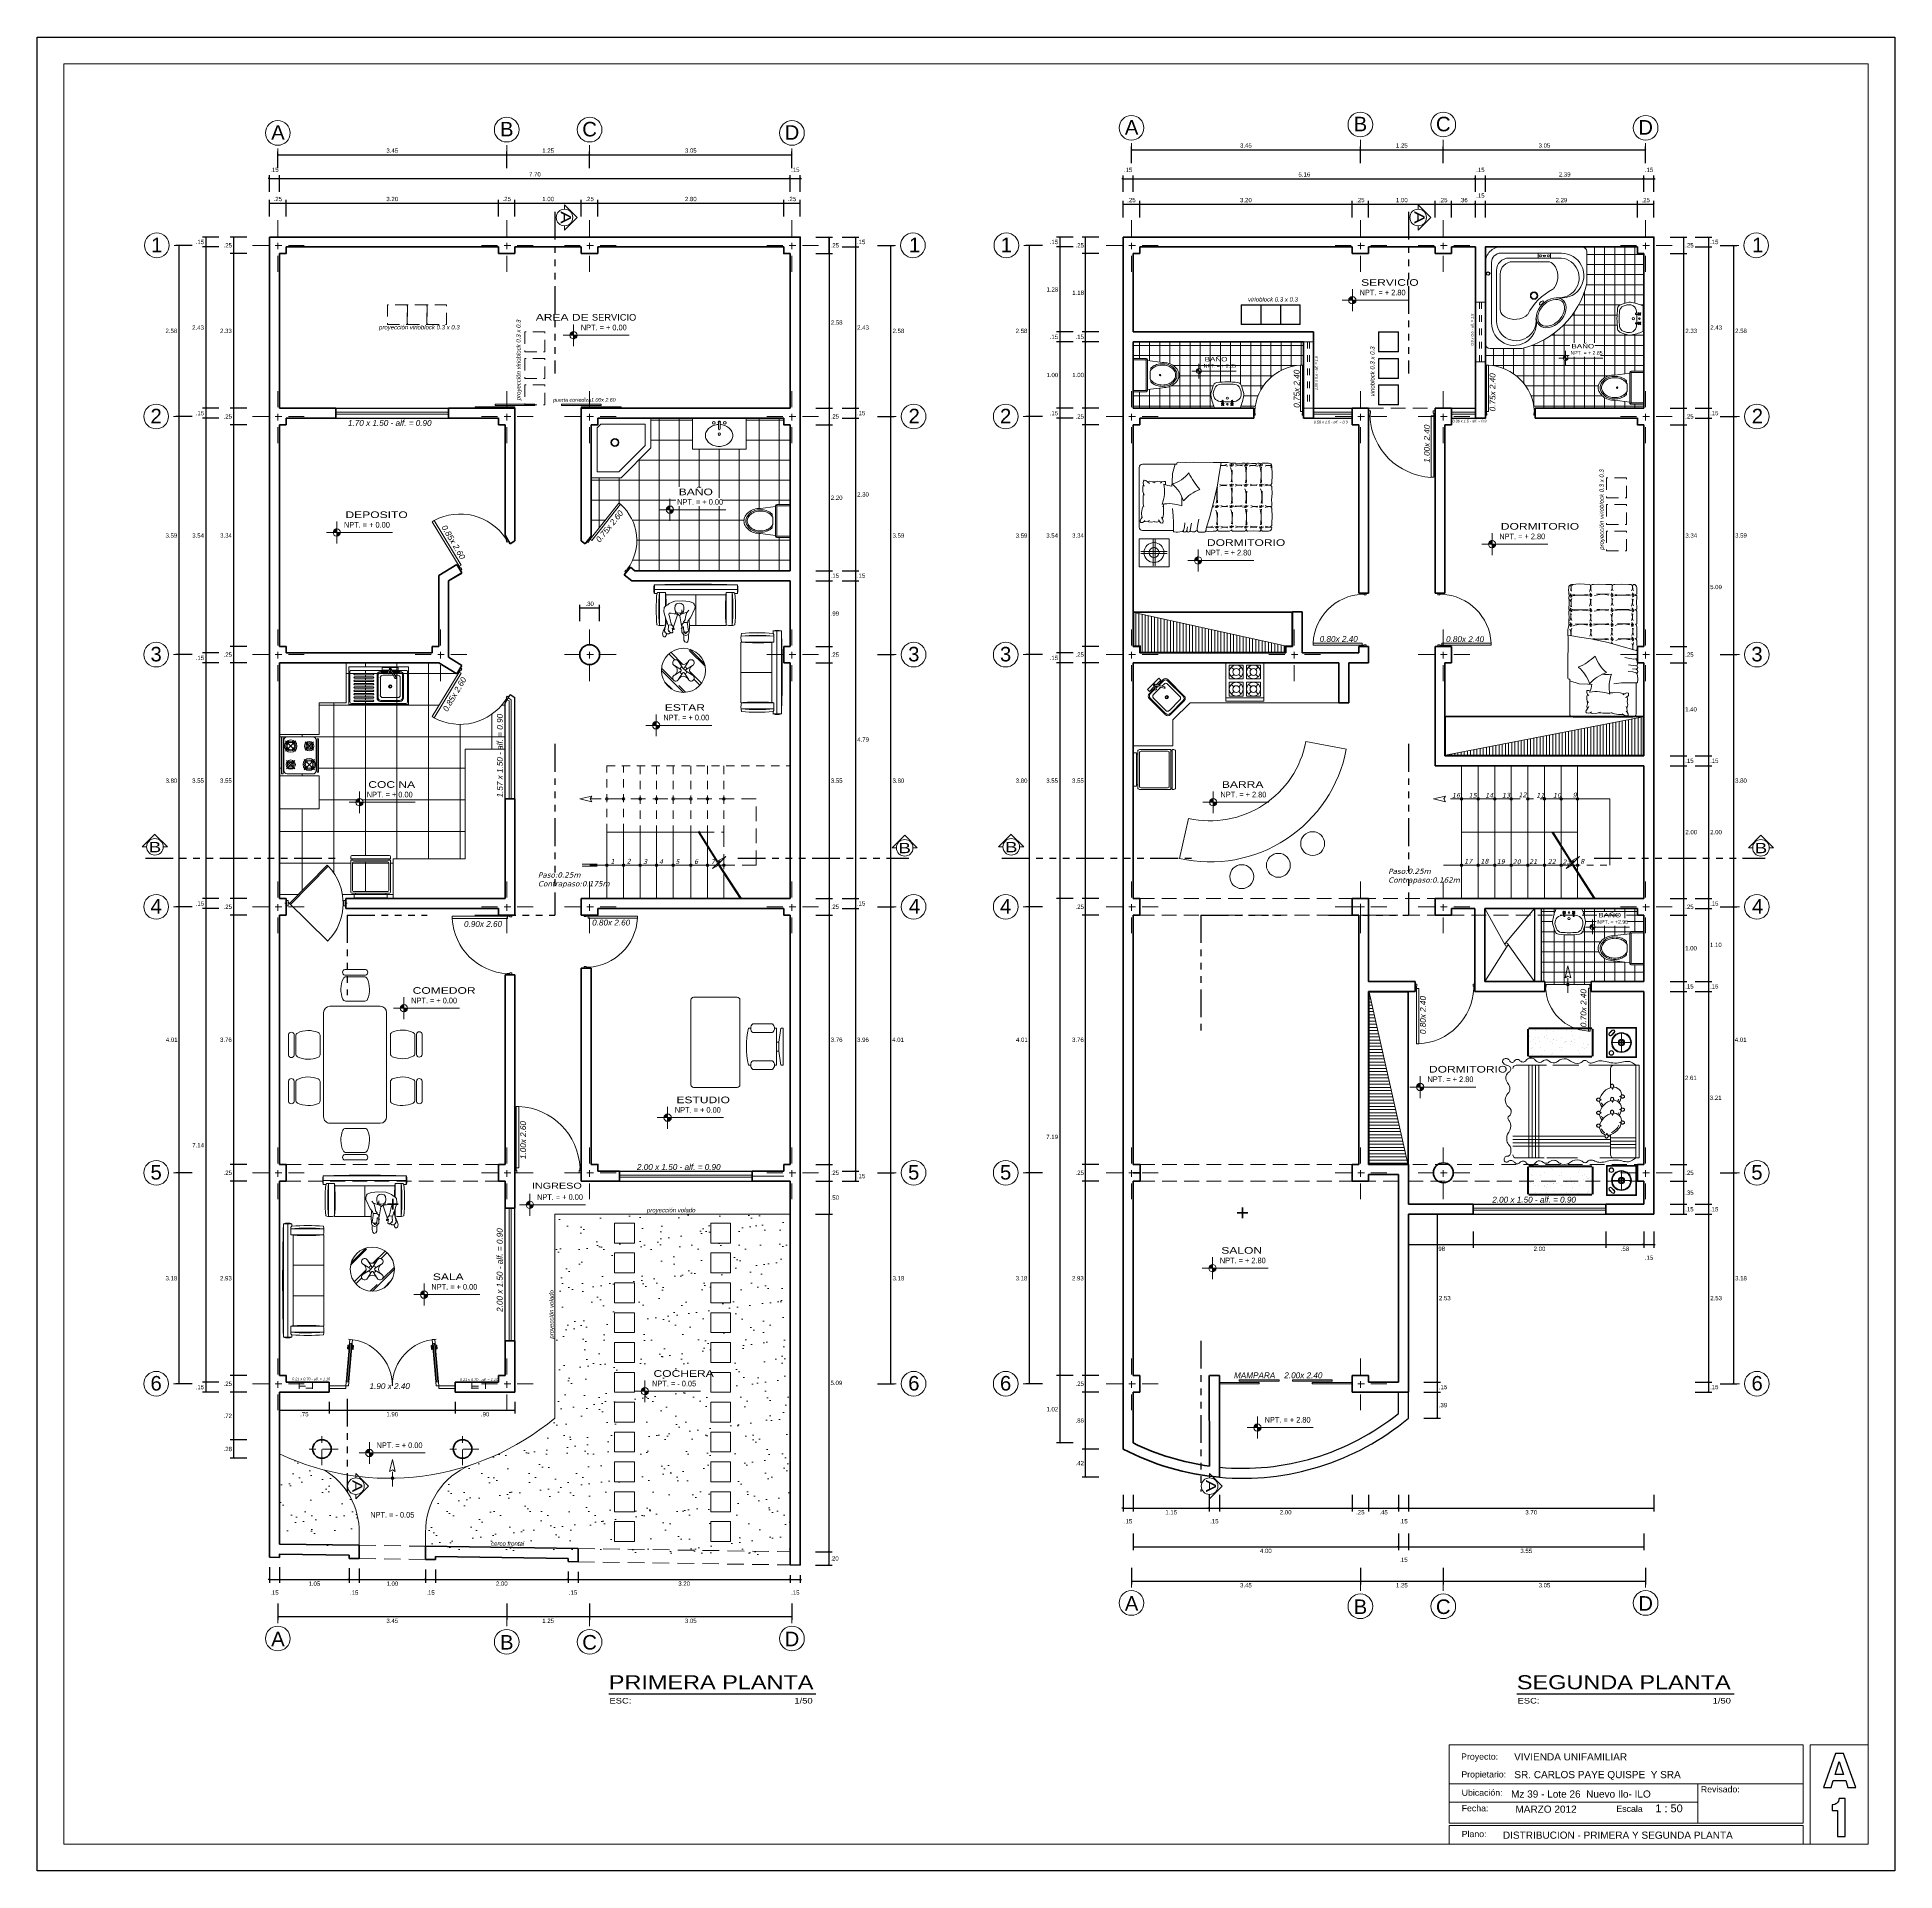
# Model space of a CAD drawing. Header units: millimetres. Extents: x 2033 to 2295, y 1536 to 1691.
# Drawn here: x 2105.31 to 2133.31, y 1610.58 to 1638.22 of the extents above; entities that cross this region are included whole.
import ezdxf

# ---------------------------------------------------------------- set-up
doc = ezdxf.new("R2010")
doc.units = ezdxf.units.MM
for name, pattern in [('ACAD_ISO02W100', [15, 12, -3]), ('ACAD_ISO06W100', [36, 24, -3, 0, -3, 0, -3, 0, -3]), ('ACAD_ISO10W100', [18, 12, -3, 0, -3]), ('CENTERX2', [101.6, 63.5, -12.7, 12.7, -12.7]), ('HIDDEN2', [4.7625, 3.175, -1.5875]), ('JIS_08_15', [17.25, 15, -0.75, 0.75, -0.75]), ('RAYITAS', [0.375, 0.25, -0.125])]:
    doc.linetypes.add(name, pattern=pattern)
doc.layers.get('Defpoints').update_dxf_attribs({"color": 164})
for name, color, linetype, lineweight in [('CARPINTERIA', 21, 'Continuous', 18), ('cotas', 251, 'Continuous', 15), ('cut wood', 26, 'Continuous', 20), ('Detalles', 245, 'Continuous', 13), ('Ejes', 65, 'ACAD_ISO10W100', 15), ('escaleras', 30, 'Continuous', 15), ('L. Discontinua', 12, 'ACAD_ISO02W100', 5), ('Layer2', 2, 'Continuous', 9), ('Mobiliario', 38, 'Continuous', 9), ('Muebles', 33, 'Continuous', 9), ('MUEBLES-PUERTAS', 21, 'Continuous', 9), ('muro bajo', 61, 'Continuous', 30), ('MURO CORTE', 132, 'Continuous', 50), ('muroalto', 12, 'Continuous', 50), ('MUROS BAJOS', 80, 'Continuous', 25), ('NPT', 63, 'Continuous', 15), ('PISOS', 252, 'Continuous', 0), ('PROYECCIONES', 127, 'HIDDEN2', 5), ('PYV', 30, 'Continuous', 13), ('SANITARIO', 161, 'Continuous', 5), ('Texto S.', 7, 'Continuous', 30), ('TEXTOS', 7, 'Continuous', 5), ('Texturas', 8, 'Continuous', 0), ('texturasde piso', 252, 'Continuous', 0), ('UNO', 254, 'Continuous', 9), ('ventana-puerta', 2, 'Continuous', 5), ('Verde', 58, 'Continuous', 13)]:
    doc.layers.add(name, color=color, linetype=linetype, lineweight=lineweight)
doc.layers.add('COTA', color=1, linetype='Continuous')
doc.styles.add('ARDELG', font='arial.ttf', dxfattribs={"width": 0.9, "height": 0.1})
doc.styles.add('ARIAL', font='arial.ttf', dxfattribs={"width": 1.3, "height": 0.1})
doc.styles.add('ARRR', font='arial.ttf', dxfattribs={"height": 0.1})
doc.styles.add('Comic- Taller', font='comic.ttf', dxfattribs={"height": 0.09})
doc.styles.add('Micky-Arial', font='arial.ttf', dxfattribs={"width": 1.5, "height": 0.125})
doc.styles.add('Sta. Luisa 75 delg', font='arial.ttf', dxfattribs={"width": 1.2, "height": 0.1})
doc.styles.get("Standard").update_dxf_attribs({"font": 'arial.ttf'})
doc.dimstyles.new('Aritek', dxfattribs={"dimtxt": 0.065, "dimasz": 0.02, "dimexe": 0.05, "dimexo": 0.15, "dimgap": 0.03, "dimtad": 2, "dimtih": 1, "dimtoh": 1, "dimzin": 4, "dimdsep": 46, "dimtxsty": 'Standard', "dimblk": 'ARCHTICK', "dimcen": 0.1, "dimclrt": 7, "dimadec": 0, "dimazin": 0, "dimtfac": 1, "dimtmove": 2, "dimatfit": 1, "dimldrblk": 'DOTSMALL', "dimfxl": 0.2, "dimfxlon": 1, "dimarcsym": 0})
pattern_1 = [(90, (1.88726, -67.210024), (-0.047625, 3e-18), [])]

# ---------------------------------------------------------------- blocks, each defined once
blk = doc.blocks.new('P')
at = {"linetype": 'Continuous'}
for p, q in [((0.06, 1), (0.02, 1)), ((0.02, 0.075), (0.02, 1)), ((0.06, 1), (0.06, 0.075)), ((0, 0), (0, 0.075)), ((0, 0.075), (0.02, 0.075)), ((0.03, 0), (0, 0)), ((0.06, 0.075), (0.02, 0.075)), ((0.02, 0.075), (0.02, 0.035)), ((0.02, 0.035), (0.03, 0.035)), ((0.03, 0.035), (0.03, 0)), ((0.97, 0.035), (0.97, 0)), ((0.98, 0.035), (0.97, 0.035)), ((0.97, 0), (1, 0)), ((0.98, 0.075), (0.98, 0.035)), ((1, 0.075), (0.98, 0.075)), ((1, 0), (1, 0.075))]:
    blk.add_line(p, q, dxfattribs=at)
blk.add_arc((0.009, 0.029), 0.973, 2.7199, 86.9696, dxfattribs=at)
blk = doc.blocks.new('puerta cocina')
at = {"layer": 'ventana-puerta', "lineweight": 9}
for p, q in [((0, -0.037), (-0.02, -0.037)), ((0.83, -0.038), (0.823, -0.038)), ((0.86, -0.037), (0.88, -0.037))]:
    blk.add_line(p, q, dxfattribs=at)
at = {"layer": 'ventana-puerta', "lineweight": 9, "ltscale": 0.006}
blk.add_line((0.031, -0.026), (0.602, -0.587), dxfattribs=at)
at = {"layer": 'ventana-puerta', "lineweight": 9}
for points in [[(0.605, 0.496), (0.591, 0.51), (0.048, -0.043), (0.062, -0.057), (0.605, 0.496)], [(0, -0.075), (0, 0), (0.03, 0), (0.03, -0.05), (0.03, -0.05), (0.03, -0.075)], [(0.86, -0.075), (0.86, 0), (0.83, 0), (0.83, -0.05), (0.83, -0.05), (0.83, -0.075)]]:
    blk.add_lwpolyline(points, close=True, dxfattribs=at)
blk.add_arc((0.047, -0.042), 0.775, 315.5024, 43.9764, dxfattribs=at)
blk = doc.blocks.new('mesaa')
at = {"layer": 'Muebles', "lineweight": 0}
for p, q in [((4594.706, 562.228), (4594.396, 562.228)), ((4594.706, 562.142), (4594.396, 562.142)), ((4594.69, 562.117), (4594.412, 562.117)), ((4595.413, 562.228), (4595.102, 562.228)), ((4595.413, 562.142), (4595.102, 562.142)), ((4595.397, 562.117), (4595.118, 562.117)), ((4595.644, 561.692), (4594.072, 561.692)), ((4594.696, 561.752), (4594.406, 561.752)), ((4595.403, 561.752), (4595.112, 561.752)), ((4593.977, 560.837), (4593.977, 561.597)), ((4595.739, 560.837), (4595.739, 561.597)), ((4593.421, 561.063), (4593.421, 561.374)), ((4593.507, 561.063), (4593.507, 561.374)), ((4593.533, 561.079), (4593.533, 561.358)), ((4593.898, 561.073), (4593.898, 561.364)), ((4595.818, 561.073), (4595.818, 561.364)), ((4596.183, 561.079), (4596.183, 561.358)), ((4596.209, 561.063), (4596.209, 561.374)), ((4596.294, 561.063), (4596.294, 561.374)), ((4594.072, 560.742), (4595.644, 560.742)), ((4594.704, 560.689), (4594.414, 560.689)), ((4595.403, 560.689), (4595.112, 560.689)), ((4594.714, 560.298), (4594.404, 560.298)), ((4594.698, 560.324), (4594.42, 560.324)), ((4595.413, 560.298), (4595.102, 560.298)), ((4595.397, 560.324), (4595.118, 560.324)), ((4594.714, 560.213), (4594.404, 560.213)), ((4595.413, 560.213), (4595.102, 560.213))]:
    blk.add_line(p, q, dxfattribs=at)
for centre, radius, start, end in [((4594.72, 561.927), 0.385, 154.6217, 202.9024), ((4594.404, 562.185), 0.0436, 101.3099, 258.6901), ((4594.412, 562.074), 0.0428, 90, 154.6217), ((4594.69, 562.074), 0.0428, 25.3783, 90), ((4594.698, 562.185), 0.0436, 281.3099, 78.6901), ((4594.382, 561.927), 0.385, 337.0976, 25.3783), ((4595.427, 561.927), 0.385, 154.6217, 202.9024), ((4595.111, 562.185), 0.0436, 101.3099, 258.6901), ((4595.118, 562.074), 0.0428, 90, 154.6217), ((4595.397, 562.074), 0.0428, 25.3783, 90), ((4595.404, 562.185), 0.0436, 281.3099, 78.6901), ((4595.088, 561.927), 0.385, 337.0976, 25.3783), ((4594.072, 561.597), 0.095, 90, 180), ((4594.406, 561.794), 0.0428, 202.9024, 270), ((4594.696, 561.794), 0.0428, 270, 337.0976), ((4595.112, 561.794), 0.0428, 202.9024, 270), ((4595.403, 561.794), 0.0428, 270, 337.0976), ((4595.644, 561.597), 0.095, 0, 90), ((4593.464, 561.365), 0.0436, 11.3099, 168.6901), ((4593.722, 561.049), 0.385, 67.0976, 115.3783), ((4593.855, 561.364), 0.0428, 0, 67.0976), ((4595.861, 561.364), 0.0428, 112.9024, 180), ((4595.994, 561.049), 0.385, 64.6217, 112.9024), ((4596.252, 561.365), 0.0436, 11.3099, 168.6901), ((4593.575, 561.358), 0.0428, 115.3783, 180), ((4596.14, 561.358), 0.0428, 0, 64.6217), ((4593.464, 561.072), 0.0436, 191.3099, 348.6901), ((4593.575, 561.079), 0.0428, 180, 244.6217), ((4593.722, 561.388), 0.385, 244.6217, 292.9024), ((4593.855, 561.073), 0.0428, 292.9024, 0), ((4595.861, 561.073), 0.0428, 180, 247.0976), ((4595.994, 561.388), 0.385, 247.0976, 295.3783), ((4596.14, 561.079), 0.0428, 295.3783, 0), ((4596.252, 561.072), 0.0436, 191.3099, 348.6901), ((4594.072, 560.837), 0.095, 180, 270), ((4594.728, 560.513), 0.385, 157.0976, 205.3783), ((4594.414, 560.646), 0.0428, 90, 157.0976), ((4594.704, 560.646), 0.0428, 22.9024, 90), ((4594.39, 560.513), 0.385, 334.6217, 22.9024), ((4595.427, 560.513), 0.385, 157.0976, 205.3783), ((4595.112, 560.646), 0.0428, 90, 157.0976), ((4595.403, 560.646), 0.0428, 22.9024, 90), ((4595.088, 560.513), 0.385, 334.6217, 22.9024), ((4595.644, 560.837), 0.095, 270, 0), ((4594.412, 560.256), 0.0436, 101.3099, 258.6901), ((4594.42, 560.367), 0.0428, 205.3783, 270), ((4594.698, 560.367), 0.0428, 270, 334.6217), ((4594.706, 560.256), 0.0436, 281.3099, 78.6901), ((4595.111, 560.256), 0.0436, 101.3099, 258.6901), ((4595.118, 560.367), 0.0428, 205.3783, 270), ((4595.397, 560.367), 0.0428, 270, 334.6217), ((4595.404, 560.256), 0.0436, 281.3099, 78.6901)]:
    blk.add_arc(centre, radius, start, end, dxfattribs=at)
blk = doc.blocks.new('Lavaplat')
at = {"layer": 'MUEBLES-PUERTAS', "ltscale": 0.04}
for p, q in [((0.45, 0), (-0.45, 0)), ((-0.45, -0.57), (-0.45, 0)), ((0.45, -0.57), (0.45, 0)), ((-0.026, -0.47), (-0.026, -0.12)), ((0.024, -0.07), (0.142, -0.07)), ((0.161, -0.07), (0.185, -0.07)), ((0.208, -0.07), (0.324, -0.07)), ((0.374, -0.12), (0.374, -0.47)), ((0.324, -0.52), (0.024, -0.52)), ((0.45, -0.57), (-0.45, -0.57))]:
    blk.add_line(p, q, dxfattribs=at)
for centre, start, end in [((0.024, -0.12), 90, 180), ((0.324, -0.12), 0, 90), ((0.024, -0.47), 180, 270), ((0.324, -0.47), 270, 0)]:
    blk.add_arc(centre, 0.05, start, end, dxfattribs=at)
at = {"layer": 'Texturas'}
for p, q in [((0.024, -0.426), (0.024, -0.164)), ((0.061, -0.126), (0.218, -0.126)), ((0.174, -0.014), (0.127, -0.095)), ((0.127, -0.095), (0.145, -0.104)), ((0.145, -0.104), (0.184, -0.019)), ((0.171, -0.046), (0.244, -0.172)), ((0.261, -0.162), (0.187, -0.033)), ((0.241, -0.126), (0.286, -0.126)), ((0.324, -0.164), (0.324, -0.426)), ((0.286, -0.464), (0.061, -0.464))]:
    blk.add_line(p, q, dxfattribs=at)
for points in [[(0.154, -0.049), (0.053, -0.049), (0.053, -0.009), (0.293, -0.009), (0.293, -0.049), (0.196, -0.049)], [(0.173, -0.049), (0.17, -0.049)]]:
    blk.add_lwpolyline(points, dxfattribs=at)
blk.add_circle((0.174, -0.295), 0.0143, dxfattribs=at)
for centre, radius, start, end in [((0.061, -0.164), 0.0375, 90, 180), ((0.173, -0.029), 0.015, 269.2246, 216.2304), ((0.253, -0.167), 0.01, 210, 30), ((0.286, -0.164), 0.0375, 0, 90), ((0.061, -0.426), 0.0375, 180, 270), ((0.286, -0.426), 0.0375, 270, 0)]:
    blk.add_arc(centre, radius, start, end, dxfattribs=at)
at = {"layer": 'UNO', "ltscale": 0.04}
for p, q in [((-0.435, -0.53), (-0.435, -0.065)), ((-0.425, -0.055), (0.151, -0.054)), ((-0.376, -0.11), (-0.376, -0.11)), ((-0.376, -0.16), (-0.376, -0.16)), ((-0.376, -0.21), (-0.376, -0.21)), ((-0.376, -0.26), (-0.376, -0.26)), ((-0.366, -0.1), (-0.086, -0.1)), ((-0.086, -0.12), (-0.366, -0.12)), ((-0.366, -0.15), (-0.086, -0.15)), ((-0.086, -0.17), (-0.366, -0.17)), ((-0.366, -0.2), (-0.086, -0.2)), ((-0.086, -0.22), (-0.366, -0.22)), ((-0.366, -0.25), (-0.086, -0.25)), ((-0.086, -0.27), (-0.366, -0.27)), ((-0.076, -0.11), (-0.076, -0.11)), ((-0.076, -0.16), (-0.076, -0.16)), ((-0.076, -0.21), (-0.076, -0.21)), ((-0.076, -0.26), (-0.076, -0.26)), ((-0.011, -0.46), (-0.011, -0.13)), ((0.034, -0.085), (0.133, -0.085)), ((0.154, -0.085), (0.194, -0.085)), ((0.199, -0.055), (0.425, -0.055)), ((0.217, -0.085), (0.314, -0.085)), ((0.359, -0.13), (0.359, -0.46)), ((0.435, -0.53), (0.435, -0.065)), ((0.41, -0.555), (-0.41, -0.555)), ((-0.376, -0.31), (-0.376, -0.31)), ((-0.376, -0.36), (-0.376, -0.36)), ((-0.376, -0.41), (-0.376, -0.41)), ((-0.376, -0.46), (-0.376, -0.46)), ((-0.376, -0.51), (-0.376, -0.51)), ((-0.366, -0.3), (-0.086, -0.3)), ((-0.086, -0.32), (-0.366, -0.32)), ((-0.366, -0.35), (-0.086, -0.35)), ((-0.086, -0.37), (-0.366, -0.37)), ((-0.366, -0.4), (-0.086, -0.4)), ((-0.086, -0.42), (-0.366, -0.42)), ((-0.366, -0.45), (-0.086, -0.45)), ((-0.086, -0.47), (-0.366, -0.47)), ((-0.366, -0.5), (-0.086, -0.5)), ((-0.086, -0.52), (-0.366, -0.52)), ((-0.076, -0.31), (-0.076, -0.31)), ((-0.076, -0.36), (-0.076, -0.36)), ((-0.076, -0.41), (-0.076, -0.41)), ((-0.076, -0.46), (-0.076, -0.46)), ((-0.076, -0.47), (-0.076, -0.47)), ((-0.076, -0.51), (-0.076, -0.51)), ((0.314, -0.505), (0.034, -0.505))]:
    blk.add_line(p, q, dxfattribs=at)
at = {"layer": 'UNO', "ltscale": 0.0035}
blk.add_line((0.167, -0.055), (0.176, -0.055), dxfattribs=at)
at = {"layer": 'UNO', "ltscale": 0.04}
blk.add_circle((0.174, -0.295), 0.025, dxfattribs=at)
for centre, radius, start, end in [((-0.425, -0.065), 0.01, 90, 180), ((-0.366, -0.11), 0.01, 90, 180), ((-0.366, -0.11), 0.01, 180, 270), ((-0.366, -0.16), 0.01, 90, 180), ((-0.366, -0.16), 0.01, 180, 270), ((-0.366, -0.21), 0.01, 90, 180), ((-0.366, -0.21), 0.01, 180, 270), ((-0.366, -0.26), 0.01, 90, 180), ((-0.366, -0.26), 0.01, 180, 270), ((-0.086, -0.11), 0.01, 0, 90), ((-0.086, -0.11), 0.01, 270, 360), ((-0.086, -0.16), 0.01, 0, 90), ((-0.086, -0.16), 0.01, 270, 360), ((-0.086, -0.21), 0.01, 0, 90), ((-0.086, -0.21), 0.01, 270, 0), ((-0.086, -0.26), 0.01, 360, 90), ((-0.086, -0.26), 0.01, 270, 0), ((0.034, -0.13), 0.045, 90, 180), ((0.314, -0.13), 0.045, 0, 90), ((0.425, -0.065), 0.01, 0, 90), ((-0.41, -0.53), 0.025, 180, 270), ((-0.366, -0.31), 0.01, 90, 180), ((-0.366, -0.31), 0.01, 180, 270), ((-0.366, -0.36), 0.01, 90, 180), ((-0.366, -0.36), 0.01, 180, 270), ((-0.366, -0.41), 0.01, 90, 180), ((-0.366, -0.41), 0.01, 180, 270), ((-0.366, -0.46), 0.01, 90, 180), ((-0.366, -0.46), 0.01, 180, 270), ((-0.366, -0.51), 0.01, 90, 180), ((-0.366, -0.51), 0.01, 180, 270), ((-0.086, -0.31), 0.01, 0, 90), ((-0.086, -0.31), 0.01, 270, 0), ((-0.086, -0.36), 0.01, 0, 90), ((-0.086, -0.36), 0.01, 270, 360), ((-0.086, -0.41), 0.01, 0, 90), ((-0.086, -0.41), 0.01, 270, 0), ((-0.086, -0.46), 0.01, 0, 90), ((-0.086, -0.46), 0.01, 270, 360), ((-0.086, -0.51), 0.01, 0, 90), ((-0.086, -0.51), 0.01, 270, 0), ((0.034, -0.46), 0.045, 180, 270), ((0.314, -0.46), 0.045, 270, 360), ((0.41, -0.53), 0.025, 270, 0)]:
    blk.add_arc(centre, radius, start, end, dxfattribs=at)
blk = doc.blocks.new('Refrigerador')
at = {"layer": 'MUEBLES-PUERTAS', "ltscale": 0.0035}
for points in [[(-0.3, 0.59), (-0.3, 0.615, -0.414214), (-0.275, 0.64), (0.275, 0.64, -0.414214), (0.3, 0.615), (0.3, 0.59)], [(-0.3, 0.57), (0.3, 0.57), (0.3, 0.095, -0.414214), (0.275, 0.07), (-0.275, 0.07, -0.414214), (-0.3, 0.095)]]:
    blk.add_lwpolyline(points, format="xyb", close=True, dxfattribs=at)
at = {"layer": 'UNO', "ltscale": 0.0035}
for p, q in [((-0.28, 0.57), (-0.28, 0.59)), ((0.28, 0.57), (0.28, 0.59)), ((-0.23, 0.05), (-0.23, 0.07)), ((0.23, 0.05), (0.23, 0.07))]:
    blk.add_line(p, q, dxfattribs=at)
blk.add_lwpolyline([(-0.25, 0.545), (0.25, 0.545, -0.414214), (0.275, 0.52), (0.275, 0.12, -0.414214), (0.25, 0.095), (-0.25, 0.095, -0.414214), (-0.275, 0.12), (-0.275, 0.52, -0.414214)], format="xyb", close=True, dxfattribs=at)
blk.add_lwpolyline([(-0.25, 0.05), (-0.25, 0), (0.25, 0), (0.25, 0.05)], close=True, dxfattribs=at)
blk = doc.blocks.new('Ref G Planta')
at = {"layer": 'MUEBLES-PUERTAS', "ltscale": 0.0035, "rotation": 180}
blk.add_blockref('Refrigerador', (0, -0.025), dxfattribs=at)
blk = doc.blocks.new('GF+')
at = {"color": 34}
for p, q in [((252.598, 193.805), (250.458, 193.805)), ((250.458, 193.805), (250.458, 193.646)), ((252.598, 193.718), (250.458, 193.718)), ((250.458, 193.646), (250.506, 193.646)), ((250.506, 193.646), (250.523, 193.665)), ((250.523, 193.665), (250.669, 193.665)), ((250.556, 193.042), (250.554, 193.665)), ((250.674, 193.618), (250.669, 193.665)), ((250.669, 193.665), (250.677, 193.621)), ((250.669, 193.665), (250.669, 193.05)), ((250.677, 193.621), (250.939, 193.621)), ((252.379, 193.621), (250.939, 193.621)), ((251.239, 193.621), (251.239, 193.041)), ((251.817, 193.621), (251.817, 193.041)), ((252.387, 193.665), (252.379, 193.621)), ((252.382, 193.618), (252.387, 193.665)), ((252.532, 193.665), (252.387, 193.665)), ((252.387, 193.665), (252.387, 193.05)), ((252.5, 193.042), (252.502, 193.665)), ((252.55, 193.646), (252.532, 193.665)), ((252.598, 193.646), (252.55, 193.646)), ((252.598, 193.805), (252.598, 193.646)), ((250.669, 193.05), (250.669, 193.044)), ((250.672, 193.041), (250.775, 193.041)), ((250.939, 193.041), (250.745, 193.041)), ((250.939, 193.041), (252.311, 193.041)), ((252.384, 193.041), (252.281, 193.041)), ((252.387, 193.05), (252.387, 193.044))]:
    blk.add_line(p, q, dxfattribs=at)
for centre, radius, start, end in [((250.78, 193.725), 0.332, 166.1775, 193.8225), ((251.528, 154.083), 39.736, 88.457, 91.543), ((253.66, 193.348), 3.168, 174.6069, 185.3931), ((253.93, 193.363), 3.389, 174.8766, 185.4221), ((247.294, 193.363), 3.389, 354.7149, 4.3203), ((250.677, 193.618), 0.00288, 90, 184.3203), ((255.762, 193.363), 3.389, 175.6797, 185.2851), ((252.379, 193.618), 0.00288, 355.6797, 90), ((249.126, 193.363), 3.389, 354.5779, 5.1234), ((249.396, 193.348), 3.168, 354.6069, 5.3931), ((252.276, 193.725), 0.332, 346.1775, 13.8225), ((250.588, 193.393), 0.352, 256.5803, 283.4197), ((250.672, 193.044), 0.00288, 180, 270), ((252.384, 193.044), 0.00288, 270, 0), ((252.468, 193.393), 0.352, 256.5803, 283.4197)]:
    blk.add_arc(centre, radius, start, end, dxfattribs=at)
blk = doc.blocks.new('Peopleplan_057')
at = {"color": 76}
for p, q in [((-0.195, -0.329), (-0.13, -0.327)), ((0.095, -0.28), (0.157, -0.28))]:
    blk.add_line(p, q, dxfattribs=at)
at = {"color": 0}
for p, q in [((-0.022, -0.12), (-0.04, -0.11)), ((0.055, -0.11), (0.026, -0.118))]:
    blk.add_line(p, q, dxfattribs=at)
at = {"color": 76}
for points in [[(0.157, -0.28), (0.169, -0.269), (0.176, -0.241), (0.221, -0.194), (0.3, -0.017), (0.305, 0.02), (0.29, 0.067), (0.277, 0.083), (0.233, 0.105), (0.195, 0.118), (0.133, 0.123), (0.077, 0.128), (-0.073, 0.121), (-0.126, 0.105), (-0.184, 0.075), (-0.21, 0.055), (-0.253, 0.028), (-0.276, 0.005), (-0.281, -0.07), (-0.272, -0.132), (-0.246, -0.212), (-0.219, -0.271), (-0.206, -0.325), (-0.195, -0.329)], [(-0.13, -0.327), (-0.141, -0.306), (-0.159, -0.256), (-0.178, -0.165), (-0.188, -0.128), (-0.184, -0.111), (-0.174, -0.105), (-0.146, -0.104), (-0.088, -0.115), (-0.056, -0.115)], [(0.08, -0.113), (0.122, -0.098), (0.157, -0.083), (0.187, -0.047), (0.187, -0.047), (0.187, -0.047), (0.187, -0.047)], [(0.152, -0.089), (0.129, -0.175), (0.118, -0.227), (0.09, -0.267), (0.095, -0.28)]]:
    blk.add_lwpolyline(points, dxfattribs=at)
at = {"color": 8}
for points in [[(0.091, -0.073), (0.094, -0.034), (0.092, 0.013), (0.079, 0.056), (0.047, 0.08), (0.007, 0.082), (-0.041, 0.071), (-0.068, 0.043), (-0.073, -0.017), (-0.071, -0.06)], [(-0.253, -0.34), (-0.296, -0.445), (-0.309, -0.496), (-0.296, -0.537), (-0.278, -0.55), (-0.257, -0.55), (-0.236, -0.524), (-0.229, -0.494)], [(-0.159, -0.471), (-0.189, -0.494), (-0.221, -0.494), (-0.249, -0.473), (-0.268, -0.445), (-0.263, -0.4), (-0.246, -0.327), (-0.231, -0.259)], [(-0.026, -0.134), (-0.103, -0.364)], [(0.091, -0.073), (0.064, -0.091), (0.058, -0.044), (0.055, -0.09), (0.034, -0.103), (0.01, -0.107), (-0.022, -0.101), (-0.049, -0.084), (-0.071, -0.06)], [(0.022, -0.156), (0.049, -0.344)], [(0.054, -0.4), (0.056, -0.46), (0.09, -0.503), (0.135, -0.528), (0.18, -0.505), (0.193, -0.46), (0.199, -0.355), (0.195, -0.231)], [(0.092, -0.509), (0.097, -0.586), (0.097, -0.616), (0.116, -0.644), (0.148, -0.659), (0.17, -0.635), (0.184, -0.582), (0.185, -0.531), (0.175, -0.507)]]:
    blk.add_lwpolyline(points, dxfattribs=at)
at = {"color": 0}
for points in [[(-0.195, -0.329), (-0.195, -0.37), (-0.199, -0.409), (-0.197, -0.445), (-0.186, -0.449), (-0.18, -0.432), (-0.169, -0.469), (-0.163, -0.471), (-0.159, -0.46), (-0.15, -0.481), (-0.141, -0.481), (-0.139, -0.468), (-0.126, -0.477), (-0.115, -0.464), (-0.126, -0.389), (-0.12, -0.387), (-0.094, -0.415), (-0.086, -0.411), (-0.086, -0.4), (-0.098, -0.383), (-0.105, -0.355), (-0.135, -0.327)], [(-0.071, -0.06), (-0.058, -0.109), (-0.04, -0.122), (-0.011, -0.132), (-0.004, -0.13), (0.004, -0.147), (0.015, -0.149), (0.026, -0.141), (0.03, -0.13), (0.049, -0.12), (0.077, -0.109), (0.091, -0.073)], [(0.095, -0.28), (0.06, -0.314), (0.054, -0.359), (0.043, -0.385), (0.049, -0.398), (0.058, -0.398), (0.077, -0.361), (0.088, -0.361), (0.094, -0.471), (0.103, -0.475), (0.112, -0.473), (0.114, -0.451), (0.122, -0.486), (0.137, -0.488), (0.139, -0.479), (0.14, -0.456), (0.148, -0.469), (0.157, -0.469), (0.161, -0.447), (0.17, -0.449), (0.182, -0.441), (0.172, -0.362), (0.163, -0.314), (0.16, -0.277)]]:
    blk.add_lwpolyline(points, dxfattribs=at)
blk = doc.blocks.new('Peopleplan_059')
at = {"color": 34, "lineweight": 0}
for p, q in [((-0.723, -0.014), (0.841, -0.014)), ((-0.723, -0.014), (-0.723, -0.173)), ((-0.723, -0.101), (0.841, -0.101)), ((-0.723, -0.173), (-0.675, -0.173)), ((-0.675, -0.173), (-0.658, -0.154)), ((-0.658, -0.154), (-0.512, -0.154)), ((-0.626, -0.777), (-0.627, -0.154)), ((-0.512, -0.154), (-0.512, -0.413)), ((-0.507, -0.201), (-0.512, -0.154)), ((-0.512, -0.154), (-0.504, -0.198)), ((-0.504, -0.198), (0.622, -0.198)), ((0.057, -0.198), (0.057, -0.778)), ((0.63, -0.154), (0.622, -0.198)), ((0.625, -0.201), (0.63, -0.154)), ((0.776, -0.154), (0.63, -0.154)), ((0.63, -0.154), (0.63, -0.768)), ((0.744, -0.777), (0.745, -0.154)), ((0.793, -0.173), (0.776, -0.154)), ((0.841, -0.173), (0.793, -0.173)), ((0.841, -0.014), (0.841, -0.173)), ((-0.512, -0.64), (-0.512, -0.768)), ((-0.512, -0.768), (-0.512, -0.775)), ((0.627, -0.778), (-0.064, -0.778)), ((0.627, -0.778), (0.525, -0.778)), ((0.627, -0.778), (0.554, -0.778)), ((0.63, -0.768), (0.63, -0.775))]:
    blk.add_line(p, q, dxfattribs=at)
for centre, radius, start, end in [((0.059, -21.247), 21.247, 87.8898, 92.1102), ((-0.401, -0.094), 0.332, 166.1775, 193.8225), ((2.479, -0.471), 3.168, 174.6069, 185.3931), ((2.748, -0.456), 3.389, 174.8766, 185.4221), ((-0.504, -0.201), 0.00288, 90, 184.3203), ((-3.887, -0.456), 3.389, 0.8877, 4.3203), ((4.005, -0.456), 3.389, 175.6797, 185.2851), ((0.622, -0.201), 0.00288, 355.6797, 90), ((-2.631, -0.456), 3.389, 354.5779, 5.1234), ((-2.361, -0.471), 3.168, 354.6069, 5.3931), ((0.519, -0.094), 0.332, 346.1775, 13.8225), ((-3.887, -0.456), 3.389, 354.7149, 356.6405), ((-0.594, -0.426), 0.352, 256.5803, 283.4197), ((-0.509, -0.775), 0.00288, 180, 270), ((0.627, -0.775), 0.00288, 270, 0), ((0.712, -0.426), 0.352, 256.5803, 283.4197)]:
    blk.add_arc(centre, radius, start, end, dxfattribs=at)
at = {"color": 30, "lineweight": 0}
blk.add_blockref('Peopleplan_057', (-0.262, -0.442), dxfattribs=at)
blk = doc.blocks.new('HKJHL')
at = {"color": 8}
for p, q in [((252.027, 191.406), (251.844, 191.589)), ((251.958, 191.528), (251.868, 191.619)), ((252.103, 191.438), (252.043, 191.535)), ((252.257, 191.558), (252.086, 191.73)), ((252.45, 191.398), (252.117, 191.731)), ((252.131, 191.438), (252.191, 191.535)), ((252.402, 191.569), (252.288, 191.684)), ((252.019, 191.08), (251.798, 191.3)), ((252.055, 191.071), (251.816, 191.31)), ((252.077, 191.412), (251.981, 191.472)), ((252.077, 191.384), (251.981, 191.324)), ((252.103, 191.358), (252.043, 191.261)), ((252.124, 191.363), (252.082, 191.405)), ((252.308, 191.125), (252.128, 191.305)), ((252.131, 191.358), (252.191, 191.261)), ((252.157, 191.412), (252.252, 191.472)), ((252.252, 191.324), (252.157, 191.384)), ((252.448, 191.367), (252.346, 191.469)), ((252.338, 191.149), (252.248, 191.239))]:
    blk.add_line(p, q, dxfattribs=at)
at = {"color": 34}
blk.add_circle((252.117, 191.398), 0.333, dxfattribs=at)
at = {"color": 8}
for centre, radius, start, end in [((252.002, 191.514), 0.0463, 27.6604, 243.2345), ((252.117, 191.574), 0.0833, 207.6604, 332.3396), ((252.232, 191.514), 0.0463, 296.7655, 152.3396), ((252.002, 191.282), 0.0463, 116.7655, 332.3396), ((251.944, 191.398), 0.0833, 296.7655, 63.2345), ((252.117, 191.222), 0.0833, 27.6604, 152.3396), ((252.089, 191.426), 0.0185, 41.4096, 228.5904), ((252.089, 191.37), 0.0185, 131.4096, 318.5904), ((252.065, 191.398), 0.0185, 311.4096, 48.5904), ((252.117, 191.45), 0.0185, 221.4096, 318.5904), ((252.117, 191.346), 0.0185, 41.4096, 138.5904), ((252.145, 191.426), 0.0185, 311.4096, 138.5904), ((252.145, 191.37), 0.0185, 221.4096, 48.5904), ((252.169, 191.398), 0.0185, 131.4096, 228.5904), ((252.232, 191.282), 0.0463, 207.6604, 63.2345), ((252.29, 191.398), 0.0833, 116.7655, 243.2345)]:
    blk.add_arc(centre, radius, start, end, dxfattribs=at)
blk = doc.blocks.new('Silla - Escritorio')
at = {"linetype": 'Continuous'}
for p, q in [((-190, 0), (-190, -22)), ((-190, 0), (190, 0)), ((190, 0), (190, -22)), ((-235, -112), (-235, -313)), ((-190, -67), (-190, -89)), ((-190, -67), (190, -67)), ((-145, -313), (-145, -112)), ((-45, -67), (-45, -43)), ((45, -44), (45, -67)), ((145, -112), (145, -313)), ((190, -67), (190, -89)), ((235, -313), (235, -112)), ((-190, -335), (-190, -358)), ((190, -335), (190, -358))]:
    blk.add_line(p, q, dxfattribs=at)
for centre, radius, start, end in [((-190, -145), 55.9, 36.8699, 143.1301), ((0, 774), 819, 256.5803, 283.4197), ((190, -145), 55.9, 36.8699, 143.1301), ((-190, -279), 55.9, 216.8699, 323.1301), ((0, 439), 819, 256.5803, 283.4197), ((190, -279), 55.9, 216.8699, 323.1301)]:
    blk.add_arc(centre, radius, start, end, dxfattribs=at)
blk = doc.blocks.new('fgbv')
at = {"layer": 'MUEBLES-PUERTAS', "lineweight": 0}
for p, q in [((1206.083, 2093.001), (1206.241, 2093.159)), ((1206.083, 2093.159), (1206.241, 2093.001)), ((1206.504, 2093.017), (1206.379, 2093.142)), ((1206.379, 2093.017), (1206.504, 2093.142)), ((1206.225, 2092.863), (1206.099, 2092.738)), ((1206.099, 2092.863), (1206.224, 2092.738)), ((1206.52, 2092.879), (1206.362, 2092.721)), ((1206.52, 2092.721), (1206.362, 2092.879))]:
    blk.add_line(p, q, dxfattribs=at)
for points in [[(1206.046, 2092.661), (1206.046, 2093.219), (1206.023, 2093.219), (1206.022, 2092.661)], [(1206.581, 2092.688), (1206.581, 2093.191), (1206.558, 2093.191), (1206.558, 2092.688)]]:
    blk.add_lwpolyline(points, close=True, dxfattribs=at)
blk.add_lwpolyline([(1206.544, 2092.707), (1206.544, 2093.172, 0.414214), (1206.497, 2093.219), (1206.106, 2093.219, 0.414214), (1206.06, 2093.173), (1206.06, 2092.707, 0.414214), (1206.106, 2092.661), (1206.497, 2092.66, 0.414214)], format="xyb", close=True, dxfattribs=at)
for centre, radius in [((1206.162, 2093.08), 0.0931), ((1206.162, 2093.08), 0.0745), ((1206.162, 2093.08), 0.0559), ((1206.441, 2093.079), 0.0698), ((1206.441, 2093.079), 0.0512), ((1206.441, 2093.079), 0.0326), ((1206.162, 2092.8), 0.0698), ((1206.162, 2092.8), 0.0512), ((1206.162, 2092.8), 0.0326), ((1206.441, 2092.8), 0.0931), ((1206.441, 2092.8), 0.0745), ((1206.441, 2092.8), 0.0559)]:
    blk.add_circle(centre, radius, dxfattribs=at)
blk = doc.blocks.new('MBLS02')
at = {"color": 0}
blk.add_lwpolyline([(0.405, -0.47), (-0.405, -0.47), (-0.405, 0), (0.405, 0)], close=True, dxfattribs=at)
at = {"layer": 'Muebles', "color": 0}
for p, q in [((-0.013, -0.064), (-0.013, -0.163)), ((0.013, -0.064), (0.013, -0.163))]:
    blk.add_line(p, q, dxfattribs=at)
for centre, radius in [((-0.083, -0.071), 0.0221), ((0, -0.24), 0.0192), ((0.083, -0.071), 0.0221)]:
    blk.add_circle(centre, radius, dxfattribs=at)
for centre, radius, start, end in [((-0.077, -0.261), 0.133, 152.6264, 180), ((-0.077, -0.261), 0.133, 180, 207.3736), ((-0.041, -0.279), 0.173, 128.6598, 152.6264), ((-0.018, -0.308), 0.209, 108.3337, 128.6598), ((-0.004, -0.353), 0.257, 92.2291, 108.3337), ((0, -0.064), 0.0194, 314.0459, 225.9541), ((0, -0.064), 0.0135, 0, 180), ((0, -0.163), 0.0135, 180, 0), ((-0.004, -0.353), 0.257, 71.6663, 86.2042), ((0.011, -0.308), 0.209, 51.3402, 71.6663), ((0.034, -0.279), 0.173, 27.3736, 51.3402), ((0.07, -0.261), 0.133, 0, 27.3736), ((0.07, -0.261), 0.133, 332.6264, 360), ((-0.041, -0.242), 0.173, 207.3736, 231.3402), ((-0.018, -0.214), 0.209, 231.3402, 251.6663), ((-0.004, -0.169), 0.257, 251.6663, 270), ((-0.004, -0.169), 0.257, 270, 288.3337), ((0.011, -0.214), 0.209, 288.3337, 308.6598), ((0.034, -0.242), 0.173, 308.6598, 332.6264)]:
    blk.add_arc(centre, radius, start, end, dxfattribs=at)
blk = doc.blocks.new('A$C5EE36353')
at = {"layer": 'SANITARIO'}
for p, q in [((0.032, 0.215), (0.06, 0.44)), ((0.468, 0.215), (0.44, 0.44)), ((0, 0), (0, 0.195)), ((0.006, 0.209), (0.023, 0.192)), ((0.02, 0.215), (0.48, 0.215)), ((0.02, 0), (0.02, 0.185)), ((0.03, 0.195), (0.47, 0.195)), ((0.147, 0.265), (0.178, 0.265)), ((0.194, 0.255), (0.306, 0.255)), ((0.322, 0.265), (0.353, 0.265)), ((0.494, 0.209), (0.477, 0.192)), ((0.48, 0.185), (0.48, 0)), ((0.5, 0.195), (0.5, 0)), ((0.5, 0), (0, 0))]:
    blk.add_line(p, q, dxfattribs=at)
for centre, radius, start, end in [((0.32, 0.461), 0.257, 142.7652, 162.5259), ((0.308, 0.458), 0.225, 142.3058, 162.2515), ((0.308, 0.458), 0.205, 142.3058, 162.2515), ((0.277, 0.494), 0.203, 118.5912, 142.7652), ((0.273, 0.485), 0.18, 118.1931, 142.3058), ((0.273, 0.485), 0.16, 118.1931, 142.3058), ((0.25, 0.544), 0.146, 90, 118.5912), ((0.25, 0.527), 0.133, 90, 118.1931), ((0.25, 0.527), 0.113, 90, 118.1931), ((0.25, 0.544), 0.146, 61.4088, 90), ((0.25, 0.527), 0.133, 61.8069, 90), ((0.25, 0.527), 0.113, 61.8069, 90), ((0.227, 0.485), 0.16, 37.6942, 61.8069), ((0.227, 0.485), 0.18, 37.6942, 61.8069), ((0.223, 0.494), 0.203, 37.2348, 61.4088), ((0.192, 0.458), 0.205, 17.7485, 37.6942), ((0.192, 0.458), 0.225, 17.7485, 37.6942), ((0.18, 0.461), 0.257, 17.4741, 37.2348), ((0.388, 0.44), 0.328, 162.5259, 180), ((0.364, 0.44), 0.284, 162.2515, 180), ((0.364, 0.44), 0.284, 180, 197.7485), ((0.308, 0.422), 0.225, 197.7485, 217.6942), ((0.364, 0.44), 0.264, 162.2515, 180), ((0.364, 0.44), 0.264, 180, 197.7485), ((0.308, 0.422), 0.205, 197.7485, 217.6942), ((0.273, 0.395), 0.18, 217.6942, 225.9871), ((0.273, 0.395), 0.16, 217.6942, 240.5975), ((0.227, 0.395), 0.16, 299.4025, 322.3058), ((0.227, 0.395), 0.18, 314.0129, 322.3058), ((0.192, 0.422), 0.205, 322.3058, 342.2515), ((0.192, 0.422), 0.225, 322.3058, 342.2515), ((0.136, 0.44), 0.264, 0, 17.7485), ((0.136, 0.44), 0.264, 342.2515, 0), ((0.136, 0.44), 0.284, 0, 17.7485), ((0.136, 0.44), 0.284, 342.2515, 0), ((0.112, 0.44), 0.328, 0, 17.4741), ((0.02, 0.195), 0.02, 90, 180), ((0.03, 0.185), 0.01, 90, 180), ((0.47, 0.185), 0.01, 0, 90), ((0.48, 0.195), 0.02, 0, 90)]:
    blk.add_arc(centre, radius, start, end, dxfattribs=at)
blk = doc.blocks.new('A$C493C44AB')
at = {"layer": 'SANITARIO'}
for p, q in [((0.17, 0.32), (0.17, 0.296)), ((0.189, 0.298), (0.189, 0.32)), ((0.311, 0.32), (0.311, 0.298)), ((0.33, 0.296), (0.33, 0.32))]:
    blk.add_line(p, q, dxfattribs=at)
for points in [[(0.408, 0.01, 0.268711), (0.454, 0.045, 0.03809), (0.498, 0.177, 0.103744), (0.499, 0.202, 0.053168), (0.446, 0.389, 0.306147), (0.438, 0.395), (0.062, 0.395, 0.306147), (0.054, 0.389, 0.053168), (0.001, 0.202, 0.103744), (0.002, 0.177, 0.03809), (0.046, 0.045, 0.268711), (0.092, 0.01, 0.062558)], [(0.36, 0.294, 0.007112), (0.33, 0.296), (0.33, 0.286, -1), (0.311, 0.286), (0.311, 0.298, 0.028913), (0.189, 0.298), (0.189, 0.286, -1), (0.17, 0.286), (0.17, 0.296, 0.007112), (0.14, 0.294, 0.468237), (0.043, 0.15, 0.016513), (0.062, 0.094, 0.289254), (0.134, 0.038, 0.0468), (0.365, 0.038, 0.289254), (0.438, 0.094, 0.016513), (0.456, 0.15, 0.468237)], [(0.174, 0.329), (0.17, 0.325, 0.056579), (0.173, 0.323), (0.169, 0.318, -0.141407), (0.16, 0.327), (0.164, 0.331, 0.056579), (0.166, 0.328), (0.17, 0.333, -0.274973), (0.17, 0.344), (0.166, 0.348, 0.056579), (0.164, 0.345), (0.16, 0.349, -0.141407), (0.169, 0.358), (0.173, 0.354, 0.056579), (0.17, 0.352), (0.174, 0.347, -0.274973), (0.185, 0.347), (0.189, 0.352, 0.056579), (0.186, 0.354), (0.19, 0.358, -0.141407), (0.199, 0.349), (0.195, 0.345, 0.056579), (0.193, 0.348), (0.189, 0.344, -0.274973), (0.189, 0.333), (0.193, 0.328, 0.056579), (0.195, 0.331), (0.199, 0.327, -0.141407), (0.19, 0.318), (0.186, 0.323, 0.056579), (0.189, 0.325), (0.185, 0.329, -0.274973)], [(0.33, 0.344), (0.334, 0.348, -0.056579), (0.336, 0.345), (0.34, 0.349, 0.141407), (0.331, 0.358), (0.327, 0.354, -0.056579), (0.33, 0.352), (0.326, 0.347, 0.274973), (0.315, 0.347), (0.311, 0.352, -0.056579), (0.314, 0.354), (0.31, 0.358, 0.141407), (0.301, 0.349), (0.305, 0.345, -0.056579), (0.307, 0.348), (0.311, 0.344, 0.274973), (0.311, 0.333), (0.307, 0.328, -0.056579), (0.305, 0.331), (0.301, 0.327, 0.141407), (0.31, 0.318), (0.314, 0.323, -0.056579), (0.311, 0.325), (0.315, 0.329, 0.274973), (0.326, 0.329), (0.33, 0.325, -0.056579), (0.327, 0.323), (0.331, 0.318, 0.141407), (0.34, 0.327), (0.336, 0.331, -0.056579), (0.334, 0.328), (0.33, 0.333, 0.274973)], [(0.234, 0.246, -1), (0.266, 0.246, -1)]]:
    blk.add_lwpolyline(points, format="xyb", close=True, dxfattribs=at)
blk.add_lwpolyline([(0.311, 0.333), (0.311, 0.332, 1)], format="xyb", dxfattribs=at)
for centre, radius in [((0.25, 0.338), 0.0123), ((0.25, 0.246), 0.0162)]:
    blk.add_circle(centre, radius, dxfattribs=at)
blk = doc.blocks.new('waterdwe')
at = {"layer": 'SANITARIO'}
for p, q in [((2478.014, 1647.262), (2478.014, 1647.762)), ((2478.014, 1647.762), (2478.209, 1647.762)), ((2478.014, 1647.742), (2478.199, 1647.742)), ((2478.223, 1647.757), (2478.206, 1647.74)), ((2478.209, 1647.732), (2478.209, 1647.292)), ((2478.229, 1647.742), (2478.229, 1647.282)), ((2478.229, 1647.731), (2478.454, 1647.702)), ((2478.269, 1647.569), (2478.269, 1647.456)), ((2478.279, 1647.615), (2478.279, 1647.584)), ((2478.199, 1647.282), (2478.014, 1647.282)), ((2478.209, 1647.262), (2478.014, 1647.262)), ((2478.223, 1647.268), (2478.206, 1647.285)), ((2478.229, 1647.294), (2478.454, 1647.322)), ((2478.279, 1647.441), (2478.279, 1647.41))]:
    blk.add_line(p, q, dxfattribs=at)
blk.add_circle((2478.419, 1647.512), 0.0107, dxfattribs=at)
for centre, radius, start, end in [((2478.199, 1647.732), 0.01, 360, 90), ((2478.209, 1647.742), 0.02, 360, 90), ((2478.408, 1647.49), 0.16, 127.6942, 150.5975), ((2478.408, 1647.49), 0.18, 127.6942, 135.9871), ((2478.436, 1647.455), 0.225, 107.7485, 127.6942), ((2478.436, 1647.455), 0.205, 107.7485, 127.6942), ((2478.454, 1647.399), 0.284, 90, 107.7485), ((2478.454, 1647.399), 0.264, 90, 107.7485), ((2478.454, 1647.375), 0.328, 72.5259, 90), ((2478.454, 1647.399), 0.284, 72.2515, 90), ((2478.454, 1647.399), 0.264, 72.2515, 90), ((2478.472, 1647.455), 0.205, 52.3058, 72.2515), ((2478.472, 1647.455), 0.225, 52.3058, 72.2515), ((2478.475, 1647.442), 0.257, 52.7652, 72.5259), ((2478.499, 1647.49), 0.16, 28.1931, 52.3058), ((2478.499, 1647.49), 0.18, 28.1931, 52.3058), ((2478.508, 1647.485), 0.203, 28.5912, 52.7652), ((2478.541, 1647.512), 0.113, 360, 28.1931), ((2478.541, 1647.512), 0.133, 360, 28.1931), ((2478.558, 1647.512), 0.146, 360, 28.5912), ((2478.199, 1647.292), 0.01, 270, 360), ((2478.209, 1647.282), 0.02, 270, 360), ((2478.408, 1647.535), 0.16, 209.4025, 232.3058), ((2478.408, 1647.535), 0.18, 224.0129, 232.3058), ((2478.436, 1647.57), 0.225, 232.3058, 252.2515), ((2478.436, 1647.57), 0.205, 232.3058, 252.2515), ((2478.454, 1647.626), 0.284, 252.2515, 270), ((2478.454, 1647.626), 0.264, 252.2515, 270), ((2478.454, 1647.626), 0.264, 270, 287.7485), ((2478.454, 1647.626), 0.284, 270, 287.7485), ((2478.454, 1647.65), 0.328, 270, 287.4741), ((2478.472, 1647.57), 0.205, 287.7485, 307.6942), ((2478.472, 1647.57), 0.225, 287.7485, 307.6942), ((2478.475, 1647.583), 0.257, 287.4741, 307.2348), ((2478.499, 1647.535), 0.16, 307.6942, 331.8069), ((2478.499, 1647.535), 0.18, 307.6942, 331.8069), ((2478.508, 1647.54), 0.203, 307.2348, 331.4088), ((2478.541, 1647.512), 0.113, 331.8069, 360), ((2478.541, 1647.512), 0.133, 331.8069, 360), ((2478.558, 1647.512), 0.146, 331.4088, 360)]:
    blk.add_arc(centre, radius, start, end, dxfattribs=at)
blk = doc.blocks.new('A$C2FFA4692')
at = {"layer": 'SANITARIO'}
blk.add_blockref('waterdwe', (-2478.014, -1647.262), dxfattribs=at)
blk = doc.blocks.new('1cama')
at = {"layer": 'Mobiliario'}
for p, q in [((729.754, 525.582), (729.754, 525.587)), ((729.772, 525.576), (729.754, 525.582)), ((729.754, 525.549), (729.772, 525.573)), ((729.772, 525.573), (729.772, 525.576)), ((729.901, 525.637), (729.804, 525.637)), ((729.906, 525.578), (729.881, 525.571)), ((729.906, 525.578), (729.886, 525.581)), ((729.901, 525.637), (729.908, 525.62)), ((729.904, 525.598), (729.909, 525.587)), ((729.909, 525.587), (729.906, 525.578)), ((729.91, 525.57), (729.906, 525.578)), ((729.907, 525.562), (729.91, 525.57)), ((729.908, 525.62), (729.912, 525.61)), ((729.912, 525.61), (729.924, 525.623)), ((729.92, 525.601), (729.917, 525.59)), ((729.917, 525.59), (729.922, 525.583)), ((729.919, 525.573), (729.923, 525.583)), ((729.921, 525.564), (729.919, 525.573)), ((729.922, 525.583), (729.945, 525.573)), ((729.923, 525.583), (729.94, 525.594)), ((729.924, 525.623), (729.924, 525.637)), ((729.949, 525.637), (729.924, 525.637)), ((729.949, 525.637), (730.024, 525.633)), ((730.024, 525.633), (730.113, 525.637)), ((730.135, 525.573), (730.11, 525.566)), ((730.123, 525.637), (730.113, 525.637)), ((730.135, 525.573), (730.115, 525.577)), ((730.123, 525.637), (730.133, 525.621)), ((730.133, 525.621), (730.14, 525.608)), ((730.133, 525.594), (730.139, 525.582)), ((730.139, 525.582), (730.135, 525.573)), ((730.139, 525.565), (730.135, 525.573)), ((730.136, 525.557), (730.139, 525.565)), ((730.14, 525.608), (730.144, 525.626)), ((730.144, 525.626), (730.159, 525.637)), ((730.149, 525.596), (730.147, 525.586)), ((730.147, 525.586), (730.151, 525.578)), ((730.148, 525.568), (730.152, 525.578)), ((730.151, 525.559), (730.148, 525.568)), ((730.151, 525.578), (730.174, 525.568)), ((730.152, 525.578), (730.169, 525.589)), ((730.179, 525.637), (730.159, 525.637)), ((730.179, 525.637), (730.286, 525.636)), ((730.286, 525.636), (730.349, 525.639)), ((730.354, 525.568), (730.328, 525.561)), ((730.354, 525.568), (730.333, 525.572)), ((730.349, 525.639), (730.353, 525.629)), ((730.351, 525.589), (730.357, 525.577)), ((730.353, 525.629), (730.356, 525.616)), ((730.357, 525.577), (730.354, 525.568)), ((730.357, 525.561), (730.354, 525.568)), ((730.354, 525.552), (730.357, 525.561)), ((730.356, 525.616), (730.366, 525.629)), ((730.368, 525.591), (730.365, 525.581)), ((730.365, 525.581), (730.37, 525.573)), ((730.366, 525.629), (730.392, 525.637)), ((730.367, 525.563), (730.37, 525.573)), ((730.369, 525.555), (730.367, 525.563)), ((730.37, 525.573), (730.387, 525.584)), ((730.37, 525.573), (730.393, 525.563)), ((730.429, 525.637), (730.392, 525.637)), ((730.429, 525.637), (730.49, 525.639)), ((730.49, 525.639), (730.524, 525.637)), ((730.562, 525.637), (730.524, 525.637)), ((730.572, 525.572), (730.546, 525.565)), ((730.572, 525.572), (730.551, 525.576)), ((730.562, 525.637), (730.569, 525.622)), ((730.569, 525.622), (730.573, 525.608)), ((730.569, 525.593), (730.575, 525.581)), ((730.575, 525.581), (730.572, 525.572)), ((730.575, 525.565), (730.572, 525.572)), ((730.572, 525.557), (730.575, 525.565)), ((730.573, 525.608), (730.582, 525.629)), ((730.582, 525.629), (730.595, 525.637)), ((730.586, 525.595), (730.583, 525.585)), ((730.583, 525.585), (730.588, 525.577)), ((730.585, 525.567), (730.588, 525.578)), ((730.587, 525.559), (730.585, 525.567)), ((730.588, 525.578), (730.605, 525.588)), ((730.588, 525.577), (730.611, 525.567)), ((730.638, 525.637), (730.595, 525.637)), ((730.638, 525.637), (730.711, 525.641)), ((730.693, 525.434), (730.737, 525.578)), ((730.711, 525.641), (730.734, 525.637)), ((730.75, 525.637), (730.734, 525.637)), ((730.737, 525.578), (730.75, 525.626)), ((730.75, 525.637), (730.751, 525.643)), ((730.75, 525.626), (730.75, 525.637)), ((730.751, 525.643), (730.756, 525.647)), ((730.756, 525.647), (730.767, 525.65)), ((730.767, 525.65), (730.855, 525.65)), ((730.855, 525.65), (730.871, 525.643)), ((730.88, 525.59), (730.866, 525.508)), ((730.871, 525.643), (730.878, 525.625)), ((730.895, 525.632), (730.878, 525.625)), ((730.878, 525.625), (730.88, 525.59)), ((730.918, 525.645), (730.895, 525.632)), ((730.95, 525.647), (730.918, 525.645)), ((730.975, 525.641), (730.95, 525.647)), ((730.982, 525.621), (730.965, 525.514)), ((730.984, 525.63), (730.975, 525.641)), ((730.987, 525.643), (730.982, 525.621)), ((731.007, 525.652), (730.987, 525.643)), ((731.024, 525.645), (731.007, 525.652)), ((731.033, 525.63), (731.024, 525.645)), ((731.026, 525.571), (731.033, 525.63)), ((731.048, 525.649), (731.033, 525.63)), ((731.073, 525.652), (731.048, 525.649)), ((731.072, 525.576), (731.065, 525.509)), ((731.085, 525.627), (731.072, 525.576)), ((731.085, 525.644), (731.073, 525.652)), ((731.091, 525.633), (731.085, 525.644)), ((731.1, 525.644), (731.085, 525.627)), ((731.175, 525.652), (731.1, 525.644)), ((731.195, 525.651), (731.175, 525.652)), ((731.228, 525.649), (731.195, 525.651)), ((731.234, 525.642), (731.228, 525.649)), ((731.236, 525.637), (731.234, 525.642)), ((731.236, 525.626), (731.236, 525.637)), ((731.236, 525.626), (731.704, 525.626)), ((731.236, 525.507), (731.236, 525.626)), ((731.754, 524.676), (731.754, 525.576)), ((729.75, 525.411), (729.754, 525.517)), ((729.754, 525.305), (729.75, 525.411)), ((729.754, 525.549), (729.754, 525.517)), ((729.754, 525.305), (729.754, 525.292)), ((729.768, 525.27), (729.754, 525.292)), ((729.904, 525.282), (729.909, 525.271)), ((729.92, 525.285), (729.917, 525.274)), ((730.133, 525.282), (730.139, 525.271)), ((730.149, 525.285), (730.147, 525.274)), ((730.351, 525.282), (730.357, 525.271)), ((730.368, 525.285), (730.365, 525.274)), ((730.569, 525.282), (730.575, 525.271)), ((730.586, 525.285), (730.583, 525.274)), ((730.631, 525.205), (730.693, 525.434)), ((730.866, 525.508), (730.855, 525.457)), ((731.239, 525.407), (731.236, 525.507)), ((731.252, 525.293), (731.239, 525.407)), ((731.385, 525.296), (731.387, 525.387)), ((731.388, 525.248), (731.385, 525.296)), ((731.387, 525.387), (731.403, 525.45)), ((731.389, 525.482), (731.394, 525.514)), ((731.403, 525.45), (731.389, 525.482)), ((731.394, 525.514), (731.431, 525.512)), ((731.418, 525.425), (731.403, 525.45)), ((731.419, 525.468), (731.419, 525.468)), ((731.419, 525.468), (731.419, 525.468)), ((731.419, 525.468), (731.419, 525.468)), ((731.431, 525.512), (731.454, 525.483)), ((731.446, 525.493), (731.495, 525.499)), ((731.446, 525.494), (731.449, 525.494)), ((731.454, 525.483), (731.461, 525.468)), ((731.495, 525.499), (731.52, 525.493)), ((731.518, 525.494), (731.523, 525.494)), ((731.52, 525.493), (731.568, 525.502)), ((731.568, 525.502), (731.608, 525.494)), ((731.596, 525.475), (731.622, 525.488)), ((731.608, 525.494), (731.622, 525.488)), ((731.622, 525.488), (731.662, 525.493)), ((731.662, 525.493), (731.679, 525.49)), ((731.667, 525.478), (731.679, 525.49)), ((731.679, 525.49), (731.703, 525.505)), ((731.69, 525.249), (731.707, 525.299)), ((731.703, 525.505), (731.734, 525.506)), ((731.725, 525.445), (731.705, 525.419)), ((731.707, 525.299), (731.716, 525.362)), ((731.716, 525.362), (731.715, 525.431)), ((731.738, 525.479), (731.725, 525.445)), ((731.734, 525.506), (731.738, 525.479)), ((729.75, 525.066), (729.756, 525.17)), ((729.754, 524.986), (729.75, 525.066)), ((729.754, 525.262), (729.767, 525.265)), ((729.754, 525.262), (729.754, 525.212)), ((729.756, 525.17), (729.754, 525.212)), ((729.767, 525.265), (729.768, 525.27)), ((729.906, 525.262), (729.881, 525.255)), ((729.906, 525.262), (729.886, 525.265)), ((729.909, 525.271), (729.906, 525.262)), ((729.91, 525.254), (729.906, 525.262)), ((729.907, 525.246), (729.91, 525.254)), ((729.917, 525.274), (729.922, 525.266)), ((729.919, 525.256), (729.923, 525.267)), ((729.921, 525.248), (729.919, 525.256)), ((729.922, 525.266), (729.945, 525.256)), ((729.923, 525.267), (729.94, 525.278)), ((730.135, 525.262), (730.11, 525.255)), ((730.135, 525.262), (730.115, 525.265)), ((730.139, 525.271), (730.135, 525.262)), ((730.139, 525.254), (730.135, 525.262)), ((730.136, 525.246), (730.139, 525.254)), ((730.147, 525.274), (730.151, 525.266)), ((730.148, 525.256), (730.152, 525.267)), ((730.151, 525.248), (730.148, 525.256)), ((730.151, 525.266), (730.174, 525.256)), ((730.152, 525.267), (730.169, 525.278)), ((730.354, 525.262), (730.328, 525.255)), ((730.354, 525.262), (730.333, 525.265)), ((730.357, 525.271), (730.354, 525.262)), ((730.357, 525.254), (730.354, 525.262)), ((730.354, 525.246), (730.357, 525.254)), ((730.365, 525.274), (730.37, 525.266)), ((730.367, 525.256), (730.37, 525.267)), ((730.369, 525.248), (730.367, 525.256)), ((730.37, 525.267), (730.387, 525.278)), ((730.37, 525.266), (730.393, 525.256)), ((730.572, 525.262), (730.546, 525.255)), ((730.572, 525.262), (730.551, 525.265)), ((730.575, 525.271), (730.572, 525.262)), ((730.575, 525.254), (730.572, 525.262)), ((730.572, 525.246), (730.575, 525.254)), ((730.573, 524.943), (730.631, 525.205)), ((730.583, 525.274), (730.588, 525.266)), ((730.585, 525.256), (730.588, 525.267)), ((730.587, 525.248), (730.585, 525.256)), ((730.588, 525.267), (730.605, 525.278)), ((730.588, 525.266), (730.611, 525.256)), ((731.382, 525.228), (731.396, 525.272)), ((731.697, 525.04), (731.68, 525.092)), ((731.694, 525.232), (731.685, 525.265)), ((731.689, 525.066), (731.693, 525.126)), ((731.693, 525.126), (731.694, 525.232)), ((731.698, 524.966), (731.697, 525.04)), ((729.748, 524.781), (729.754, 524.918)), ((729.754, 524.656), (729.748, 524.781)), ((729.754, 524.986), (729.754, 524.964)), ((729.768, 524.947), (729.754, 524.964)), ((729.754, 524.918), (729.766, 524.939)), ((729.766, 524.939), (729.768, 524.947)), ((729.905, 524.94), (729.88, 524.933)), ((729.905, 524.94), (729.885, 524.944)), ((729.903, 524.961), (729.909, 524.949)), ((729.909, 524.949), (729.905, 524.94)), ((729.909, 524.932), (729.905, 524.94)), ((729.906, 524.924), (729.909, 524.932)), ((729.919, 524.963), (729.916, 524.953)), ((729.916, 524.953), (729.921, 524.945)), ((729.918, 524.935), (729.922, 524.945)), ((729.92, 524.927), (729.918, 524.935)), ((729.921, 524.945), (729.944, 524.935)), ((729.922, 524.945), (729.939, 524.956)), ((730.136, 524.94), (730.111, 524.933)), ((730.136, 524.94), (730.116, 524.944)), ((730.134, 524.961), (730.14, 524.949)), ((730.14, 524.949), (730.136, 524.94)), ((730.14, 524.932), (730.136, 524.94)), ((730.137, 524.924), (730.14, 524.932)), ((730.151, 524.963), (730.148, 524.953)), ((730.148, 524.953), (730.153, 524.945)), ((730.149, 524.935), (730.153, 524.945)), ((730.152, 524.927), (730.149, 524.935)), ((730.153, 524.945), (730.17, 524.956)), ((730.153, 524.945), (730.175, 524.935)), ((730.354, 524.94), (730.328, 524.933)), ((730.354, 524.94), (730.333, 524.944)), ((730.351, 524.961), (730.357, 524.949)), ((730.357, 524.949), (730.354, 524.94)), ((730.357, 524.932), (730.354, 524.94)), ((730.354, 524.924), (730.357, 524.932)), ((730.368, 524.963), (730.365, 524.953)), ((730.365, 524.953), (730.37, 524.945)), ((730.367, 524.935), (730.37, 524.945)), ((730.369, 524.927), (730.367, 524.935)), ((730.37, 524.945), (730.387, 524.956)), ((730.37, 524.945), (730.393, 524.935)), ((730.518, 524.601), (730.549, 524.776)), ((730.549, 524.776), (730.573, 524.943)), ((731.209, 524.626), (731.252, 524.768)), ((731.252, 524.768), (731.256, 524.902)), ((731.256, 524.902), (731.261, 524.959)), ((731.354, 524.915), (731.358, 524.934)), ((731.356, 524.886), (731.354, 524.915)), ((731.382, 524.886), (731.356, 524.886)), ((731.413, 524.895), (731.382, 524.886)), ((731.431, 524.913), (731.413, 524.895)), ((731.444, 524.886), (731.413, 524.895)), ((731.48, 524.884), (731.444, 524.886)), ((731.513, 524.891), (731.48, 524.884)), ((731.534, 524.908), (731.513, 524.891)), ((731.557, 524.892), (731.513, 524.891)), ((731.593, 524.885), (731.557, 524.892)), ((731.628, 524.893), (731.593, 524.885)), ((731.628, 524.893), (731.595, 524.917)), ((731.654, 524.875), (731.628, 524.893)), ((731.677, 524.868), (731.654, 524.875)), ((731.69, 524.933), (731.677, 524.956)), ((731.689, 524.881), (731.677, 524.868)), ((731.694, 524.906), (731.689, 524.881)), ((731.69, 524.933), (731.698, 524.966)), ((731.69, 524.933), (731.694, 524.906)), ((729.762, 524.673), (729.754, 524.681)), ((729.755, 524.656), (729.764, 524.667)), ((729.772, 524.67), (729.762, 524.673)), ((729.764, 524.667), (729.772, 524.67)), ((729.838, 524.61), (729.804, 524.611)), ((729.878, 524.611), (729.838, 524.61)), ((729.878, 524.611), (729.901, 524.611)), ((729.915, 524.641), (729.89, 524.634)), ((729.915, 524.641), (729.895, 524.645)), ((729.917, 524.616), (729.901, 524.611)), ((729.913, 524.662), (729.919, 524.65)), ((729.919, 524.65), (729.915, 524.641)), ((729.919, 524.634), (729.915, 524.641)), ((729.916, 524.626), (729.919, 524.634)), ((729.924, 524.634), (729.917, 524.616)), ((729.934, 524.619), (729.924, 524.634)), ((729.929, 524.664), (729.927, 524.654)), ((729.927, 524.654), (729.931, 524.646)), ((729.928, 524.636), (729.932, 524.647)), ((729.931, 524.628), (729.928, 524.636)), ((729.931, 524.646), (729.954, 524.636)), ((729.932, 524.647), (729.949, 524.657)), ((729.945, 524.611), (729.934, 524.619)), ((729.945, 524.611), (729.965, 524.611)), ((729.994, 524.618), (729.965, 524.611)), ((730.057, 524.618), (729.994, 524.618)), ((730.104, 524.611), (730.057, 524.618)), ((730.104, 524.611), (730.126, 524.611)), ((730.135, 524.641), (730.11, 524.634)), ((730.135, 524.641), (730.115, 524.645)), ((730.136, 524.622), (730.126, 524.611)), ((730.133, 524.662), (730.139, 524.65)), ((730.139, 524.65), (730.135, 524.641)), ((730.139, 524.634), (730.135, 524.641)), ((730.136, 524.626), (730.139, 524.634)), ((730.149, 524.625), (730.136, 524.622)), ((730.149, 524.664), (730.147, 524.654)), ((730.147, 524.654), (730.151, 524.646)), ((730.148, 524.636), (730.152, 524.647)), ((730.151, 524.628), (730.148, 524.636)), ((730.154, 524.611), (730.149, 524.625)), ((730.151, 524.646), (730.174, 524.636)), ((730.152, 524.647), (730.169, 524.657)), ((730.154, 524.611), (730.201, 524.611)), ((730.241, 524.616), (730.201, 524.611)), ((730.297, 524.611), (730.241, 524.616)), ((730.297, 524.611), (730.353, 524.611)), ((730.354, 524.641), (730.328, 524.634)), ((730.354, 524.641), (730.333, 524.645)), ((730.351, 524.662), (730.357, 524.65)), ((730.362, 524.622), (730.353, 524.611)), ((730.357, 524.65), (730.354, 524.641)), ((730.357, 524.634), (730.354, 524.641)), ((730.354, 524.626), (730.357, 524.634)), ((730.373, 524.611), (730.362, 524.622)), ((730.368, 524.664), (730.365, 524.654)), ((730.365, 524.654), (730.37, 524.646)), ((730.367, 524.636), (730.37, 524.647)), ((730.369, 524.628), (730.367, 524.636)), ((730.37, 524.647), (730.387, 524.657)), ((730.37, 524.646), (730.393, 524.636)), ((730.373, 524.611), (730.417, 524.603)), ((730.43, 524.6), (730.417, 524.603)), ((730.64, 524.603), (730.43, 524.6)), ((730.928, 524.596), (730.64, 524.603)), ((731.06, 524.6), (730.928, 524.596)), ((731.167, 524.599), (731.06, 524.6)), ((731.179, 524.602), (731.167, 524.599)), ((731.185, 524.611), (731.179, 524.602)), ((731.185, 524.626), (731.704, 524.626)), ((731.185, 524.611), (731.185, 524.626))]:
    blk.add_line(p, q, dxfattribs=at)
at = {"layer": 'Mobiliario', "extrusion": (0, 0, -1)}
for centre, major_axis, start_param, end_param in [((729.804, 525.587), (0.0354, 0.0354), 3.926991, 5.497787), ((729.796, 525.696), (-0.0862, 0.0862), 3.451408, 4.122212), ((729.788, 525.427), (-0.104, 0.104), 0.671089, 1.241981), ((730.016, 525.427), (0.104, 0.104), -1.088313, -0.328815), ((730.024, 525.696), (-0.0862, 0.0862), 3.451408, 4.302576), ((730.235, 525.424), (0.104, 0.104), -1.088313, -0.328815), ((730.243, 525.693), (0.0862, 0.0862), 1.880611, 2.731779), ((730.459, 525.43), (0.104, 0.104), -1.088313, -0.328815), ((730.466, 525.699), (-0.0862, 0.0862), 3.451408, 4.302576), ((730.7, 525.787), (-0.149, 0.149), 3.743851, 4.271332), ((730.708, 525.451), (-0.0893, 0.0893), 0.261907, 1.012101), ((731.704, 525.576), (0.0354, 0.0354), -0.785398, 0.785398), ((729.796, 525.389), (-0.0862, 0.0862), 3.451408, 4.159706), ((728.829, 525.411), (0.768, 0.768), 0.668904, 0.882861), ((730.533, 525.43), (0.437, 0.437), 3.723702, 4.111777), ((730.015, 525.389), (0.0862, 0.0862), 1.880611, 2.731779), ((729.049, 525.413), (0.768, 0.768), 0.668904, 0.882861), ((730.754, 525.432), (0.437, 0.437), 3.723702, 4.111777), ((730.713, 525.434), (0.256, 0.256), 3.585139, 4.191425), ((729.17, 525.452), (0.834, 0.834), 0.716197, 0.872766), ((730.939, 525.442), (0.256, 0.256), 3.585139, 4.191425), ((729.396, 525.46), (0.834, 0.834), 0.716197, 0.872766), ((729.788, 525.119), (0.104, 0.104), -0.933777, -0.328815), ((728.722, 525.139), (-0.834, 0.834), 2.286993, 2.443562), ((730.265, 525.121), (0.256, 0.256), 3.585139, 4.191425), ((730.007, 525.119), (0.104, 0.104), -1.088313, -0.328815), ((728.957, 525.137), (0.834, 0.834), 0.716197, 0.872766), ((730.5, 525.118), (0.256, 0.256), 3.585139, 4.191425), ((730.258, 525.472), (0.149, 0.149), 2.076686, 2.700536), ((730.266, 525.136), (-0.0893, 0.0893), 0.261907, 1.116869), ((729.268, 525.09), (0.768, 0.768), 0.668904, 0.882861), ((730.972, 525.109), (0.437, 0.437), 3.723702, 4.111777), ((730.459, 525.116), (0.104, 0.104), -1.088313, -0.328815), ((730.466, 525.385), (0.0862, 0.0862), 1.880611, 2.731779), ((729.493, 525.082), (-0.768, 0.768), 2.2397, 2.453658), ((731.198, 525.101), (0.437, 0.437), 3.770546, 4.111777), ((730.671, 525.116), (-0.104, 0.104), 0.482483, 0.621599), ((730.678, 525.385), (-0.0862, 0.0862), 4.175522, 4.302576), ((730.638, 525.558), (-0.413, 0.413), 3.059007, 3.578188), ((730.126, 524.357), (-0.682, 0.682), 1.613547, 1.9296), ((731.636, 525.363), (-0.411, 0.411), 4.642499, 5.179474), ((730.147, 525.196), (0.682, 0.682), 0.724808, 0.867237), ((731.301, 525.806), (-0.413, 0.413), 3.741064, 4.260245), ((731.952, 525.026), (0.411, 0.411), 3.75376, 4.290735), ((729.794, 524.795), (0.104, 0.104), -0.980518, -0.328815), ((729.802, 525.064), (0.0862, 0.0862), 1.880611, 2.637739), ((728.829, 524.779), (0.768, 0.768), 0.668904, 0.882861), ((730.533, 524.798), (0.437, 0.437), 3.723702, 4.111777), ((730.016, 524.795), (0.104, 0.104), -1.088313, -0.328815), ((730.024, 525.064), (-0.0862, 0.0862), 3.451408, 4.302576), ((729.054, 524.776), (0.768, 0.768), 0.668904, 0.882861), ((730.758, 524.796), (0.437, 0.437), 3.723702, 4.111777), ((730.243, 524.796), (-0.104, 0.104), 0.482483, 1.241981), ((730.251, 525.065), (-0.0862, 0.0862), 3.451408, 4.302576), ((730.718, 524.8), (0.256, 0.256), 3.585139, 4.191425), ((729.175, 524.818), (0.834, 0.834), 0.716197, 0.872766), ((730.472, 524.799), (0.104, 0.104), -1.088313, -0.328815), ((730.479, 525.068), (0.0862, 0.0862), 1.880611, 2.731779), ((731.38, 524.468), (-0.335, 0.335), 6.153921, 6.799687), ((731.189, 524.492), (0.335, 0.335), -0.638386, -0.372238), ((729.804, 524.661), (-0.0354, 0.0354), 3.926991, 5.384054), ((729.797, 524.857), (-0.149, 0.149), 3.647482, 4.131092), ((729.805, 524.521), (0.0893, 0.0893), -1.158214, -0.453928), ((730.036, 524.857), (-0.149, 0.149), 3.647482, 4.271332), ((730.045, 524.521), (0.0893, 0.0893), -1.30889, -0.453928), ((730.235, 524.497), (-0.104, 0.104), 0.482483, 1.241981), ((730.243, 524.766), (-0.0862, 0.0862), 3.451408, 4.302576), ((730.486, 524.856), (-0.149, 0.149), 3.751041, 4.271332), ((730.494, 524.52), (0.0893, 0.0893), -1.30889, -0.570385), ((731.704, 524.676), (0.0354, 0.0354), 0.785398, 2.356194)]:
    blk.add_ellipse(centre, major_axis=major_axis, ratio=1, start_param=start_param, end_param=end_param, dxfattribs=at)
blk = doc.blocks.new('veldo')
at = {"layer": 'Mobiliario'}
for p, q in [((731.101, 523.966), (731.101, 523.566)), ((731.131, 523.966), (731.131, 523.566)), ((730.916, 523.781), (731.316, 523.781)), ((730.916, 523.751), (731.316, 523.751))]:
    blk.add_line(p, q, dxfattribs=at)
blk.add_lwpolyline([(730.891, 523.975), (730.891, 523.552), (731.342, 523.552), (731.342, 523.975)], close=True, dxfattribs=at)
for radius in [0.15, 0.075]:
    blk.add_circle((731.116, 523.766), radius, dxfattribs=at)
blk = doc.blocks.new('A$C17E4253D')
at = {"layer": 'SANITARIO'}
for p, q in [((-0.075, 1.65), (-0.568, 1.65)), ((0, 1.575), (0, 0.25)), ((-0.1, 0.25), (-0.1, 1.235)), ((-0.24, 0.44), (-0.24, 1.018)), ((-0.18, 0.38), (-0.18, 1.165)), ((-1.65, 0.075), (-1.65, 0.568)), ((-0.25, 0), (-1.575, 0)), ((-0.38, 0.18), (-1.235, 0.18)), ((-0.25, 0.1), (-1.235, 0.1)), ((-1.058, 0.18), (-1.058, 0.1)), ((-0.44, 0.24), (-1.018, 0.24)), ((-0.858, 0.18), (-0.858, 0.1))]:
    blk.add_line(p, q, dxfattribs=at)
for radius in [0.06, 0.05]:
    blk.add_circle((-0.79, 0.79), radius, dxfattribs=at)
for centre, radius, start, end in [((-0.258, 0.258), 1.429, 103.5183, 166.4817), ((-0.465, 1.235), 0.365, 0, 191.5919), ((-0.501, 1.2), 0.323, 353.7864, 186.8097), ((-0.568, 1.55), 0.1, 90, 103.5183), ((-0.075, 1.575), 0.075, 0, 90), ((-1.509, 1.509), 0.919, 296.6871, 333.3129), ((-1.235, 0.465), 0.365, 78.4081, 270), ((-1.2, 0.501), 0.323, 83.1903, 263.7864), ((-1.55, 0.568), 0.1, 166.4817, 180), ((-0.44, 0.44), 0.2, 270, 0), ((-0.38, 0.38), 0.2, 270, 0), ((-1.575, 0.075), 0.075, 180, 270), ((-0.25, 0.25), 0.25, 270, 0), ((-0.25, 0.25), 0.15, 270, 0)]:
    blk.add_arc(centre, radius, start, end, dxfattribs=at)
at = {"layer": 'SANITARIO', "extrusion": (0, 0, -1)}
for centre, major_axis, ratio in [((-1.069, 1.069), (0.198, 0.198), 0.714286), ((-0.909, 0.909), (0.0291, 0.0291), 0.49222)]:
    blk.add_ellipse(centre, major_axis=major_axis, ratio=ratio, dxfattribs=at)
for centre in [(-1.022, 0.144), (-0.957, 0.146), (-0.895, 0.144)]:
    blk.add_ellipse(centre, major_axis=(0.0199, 0), ratio=0.739141, start_param=3.141593, end_param=9.424778, dxfattribs=at)
at = {"layer": 'SANITARIO'}
for points, knots in [([(-0.889, 1.249), (-0.859, 1.219), (-0.845, 1.172), (-0.861, 1.063), (-0.892, 1.002), (-0.983, 0.904), (-1.043, 0.869), (-1.155, 0.844), (-1.206, 0.853), (-1.272, 0.906), (-1.29, 0.949), (-1.283, 1.056), (-1.257, 1.117), (-1.172, 1.22), (-1.114, 1.259), (-1, 1.294), (-0.947, 1.289), (-0.902, 1.261), (-0.895, 1.256), (-0.889, 1.249)], [0, 0, 0, 0, 0.764538, 0.764538, 1.529076, 1.529076, 2.293614, 2.293614, 3.058152, 3.058152, 3.822691, 3.822691, 4.587229, 4.587229, 5.351767, 5.351767, 6.116305, 6.116305, 6.283185, 6.283185, 6.283185, 6.283185]), ([(-0.688, 1.096), (-0.677, 1.108), (-0.663, 1.12), (-0.599, 1.162), (-0.529, 1.18), (-0.392, 1.172), (-0.327, 1.147), (-0.256, 1.084), (-0.24, 1.05), (-0.24, 1.018)], [3.689448, 3.689448, 3.689448, 3.689448, 3.966269, 3.966269, 4.790179, 4.790179, 5.614089, 5.614089, 6.283138, 6.283138, 6.283138, 6.283138]), ([(-1.096, 0.688), (-1.108, 0.677), (-1.12, 0.663), (-1.162, 0.599), (-1.18, 0.529), (-1.172, 0.392), (-1.147, 0.327), (-1.084, 0.256), (-1.05, 0.24), (-1.018, 0.24)], [3.689448, 3.689448, 3.689448, 3.689448, 3.966269, 3.966269, 4.790179, 4.790179, 5.614089, 5.614089, 6.283138, 6.283138, 6.283138, 6.283138])]:
    blk.add_open_spline(points, degree=3, knots=knots, dxfattribs=at)
blk.add_point((0, 0), dxfattribs=at)
blk = doc.blocks.new('*X32')
at = {"color": 0}
for p, q in [((42.237, 4.243), (42.237, 4.263)), ((42.25, 4.243), (42.25, 4.263)), ((42.263, 4.243), (42.263, 4.263)), ((42.275, 4.243), (42.275, 4.263)), ((42.288, 4.243), (42.288, 4.263)), ((42.3, 4.243), (42.3, 4.263)), ((42.312, 4.243), (42.312, 4.263)), ((42.325, 4.243), (42.325, 4.263)), ((42.338, 4.243), (42.338, 4.263)), ((42.35, 4.243), (42.35, 4.263)), ((42.362, 4.243), (42.362, 4.263)), ((42.375, 4.243), (42.375, 4.263)), ((42.388, 4.243), (42.388, 4.263)), ((42.4, 4.243), (42.4, 4.263)), ((42.413, 4.243), (42.413, 4.263)), ((42.425, 4.243), (42.425, 4.263)), ((42.438, 4.243), (42.438, 4.263)), ((42.45, 4.243), (42.45, 4.263)), ((42.463, 4.243), (42.463, 4.263)), ((42.475, 4.243), (42.475, 4.263)), ((42.487, 4.243), (42.487, 4.263)), ((42.5, 4.243), (42.5, 4.263)), ((42.513, 4.243), (42.513, 4.263)), ((42.525, 4.243), (42.525, 4.263)), ((42.538, 4.243), (42.538, 4.263)), ((42.55, 4.243), (42.55, 4.263)), ((42.562, 4.243), (42.562, 4.263)), ((42.575, 4.243), (42.575, 4.263)), ((42.588, 4.243), (42.588, 4.263)), ((42.6, 4.243), (42.6, 4.263)), ((42.612, 4.243), (42.612, 4.263)), ((42.625, 4.243), (42.625, 4.263)), ((42.638, 4.243), (42.638, 4.263)), ((42.65, 4.243), (42.65, 4.263)), ((42.663, 4.243), (42.663, 4.263)), ((42.675, 4.243), (42.675, 4.263)), ((42.688, 4.243), (42.688, 4.263)), ((42.7, 4.243), (42.7, 4.263)), ((42.713, 4.243), (42.713, 4.263)), ((42.725, 4.243), (42.725, 4.263)), ((42.737, 4.243), (42.737, 4.263)), ((42.75, 4.243), (42.75, 4.263)), ((42.763, 4.243), (42.763, 4.263)), ((42.775, 4.243), (42.775, 4.263)), ((42.788, 4.243), (42.788, 4.263)), ((42.8, 4.243), (42.8, 4.263)), ((42.812, 4.243), (42.812, 4.263)), ((42.825, 4.243), (42.825, 4.263)), ((42.838, 4.243), (42.838, 4.263)), ((42.85, 4.243), (42.85, 4.263)), ((42.862, 4.243), (42.862, 4.263)), ((42.875, 4.243), (42.875, 4.263)), ((42.888, 4.243), (42.888, 4.263)), ((42.9, 4.243), (42.9, 4.263)), ((42.913, 4.243), (42.913, 4.263)), ((42.925, 4.243), (42.925, 4.263)), ((42.938, 4.243), (42.938, 4.263)), ((42.95, 4.243), (42.95, 4.263)), ((42.963, 4.243), (42.963, 4.263)), ((42.975, 4.243), (42.975, 4.263)), ((42.987, 4.243), (42.987, 4.263)), ((43, 4.243), (43, 4.263)), ((43.013, 4.243), (43.013, 4.263)), ((43.025, 4.243), (43.025, 4.263)), ((43.038, 4.243), (43.038, 4.263)), ((43.05, 4.243), (43.05, 4.263)), ((43.062, 4.243), (43.062, 4.263)), ((43.075, 4.243), (43.075, 4.263)), ((43.088, 4.243), (43.088, 4.263)), ((43.1, 4.243), (43.1, 4.263)), ((43.112, 4.243), (43.112, 4.263)), ((43.125, 4.243), (43.125, 4.263)), ((43.138, 4.243), (43.138, 4.263)), ((43.15, 4.243), (43.15, 4.263)), ((43.163, 4.243), (43.163, 4.263)), ((43.175, 4.243), (43.175, 4.263))]:
    blk.add_line(p, q, dxfattribs=at)
blk = doc.blocks.new('*X30')
at = {"color": 0}
for p, q in [((43.187, 4.237), (43.207, 4.237)), ((43.187, 4.225), (43.207, 4.225)), ((43.187, 4.213), (43.207, 4.213)), ((43.187, 4.2), (43.207, 4.2)), ((43.187, 4.188), (43.207, 4.188)), ((43.187, 4.175), (43.207, 4.175)), ((43.187, 4.163), (43.207, 4.163)), ((43.187, 4.15), (43.207, 4.15)), ((43.187, 4.138), (43.207, 4.138)), ((43.187, 4.125), (43.207, 4.125)), ((43.187, 4.112), (43.207, 4.112)), ((43.187, 4.1), (43.207, 4.1)), ((43.187, 4.088), (43.207, 4.088)), ((43.187, 4.075), (43.207, 4.075)), ((43.187, 4.062), (43.207, 4.062)), ((43.187, 4.05), (43.207, 4.05)), ((43.187, 4.038), (43.207, 4.038)), ((43.187, 4.025), (43.207, 4.025)), ((43.187, 4.013), (43.207, 4.013)), ((43.187, 4), (43.207, 4)), ((43.187, 3.987), (43.207, 3.987)), ((43.187, 3.975), (43.207, 3.975)), ((43.187, 3.962), (43.207, 3.962)), ((43.187, 3.95), (43.207, 3.95)), ((43.187, 3.938), (43.207, 3.938)), ((43.187, 3.925), (43.207, 3.925)), ((43.187, 3.913), (43.207, 3.913)), ((43.187, 3.9), (43.207, 3.9)), ((43.187, 3.888), (43.207, 3.888)), ((43.187, 3.875), (43.207, 3.875)), ((43.187, 3.862), (43.207, 3.862)), ((43.187, 3.85), (43.207, 3.85)), ((43.187, 3.837), (43.207, 3.837))]:
    blk.add_line(p, q, dxfattribs=at)
blk = doc.blocks.new('*X31')
at = {"color": 0}
for p, q in [((42.207, 4.237), (42.227, 4.237)), ((42.207, 4.225), (42.227, 4.225)), ((42.207, 4.213), (42.227, 4.213)), ((42.207, 4.2), (42.227, 4.2)), ((42.207, 4.188), (42.227, 4.188)), ((42.207, 4.175), (42.227, 4.175)), ((42.207, 4.163), (42.227, 4.163)), ((42.207, 4.15), (42.227, 4.15)), ((42.207, 4.138), (42.227, 4.138)), ((42.207, 4.125), (42.227, 4.125)), ((42.207, 4.112), (42.227, 4.112)), ((42.207, 4.1), (42.227, 4.1)), ((42.207, 4.088), (42.227, 4.088)), ((42.207, 4.075), (42.227, 4.075)), ((42.207, 4.062), (42.227, 4.062)), ((42.207, 4.05), (42.227, 4.05)), ((42.207, 4.038), (42.227, 4.038)), ((42.207, 4.025), (42.227, 4.025)), ((42.207, 4.013), (42.227, 4.013)), ((42.207, 4), (42.227, 4)), ((42.207, 3.987), (42.227, 3.987)), ((42.207, 3.975), (42.227, 3.975)), ((42.207, 3.962), (42.227, 3.962)), ((42.207, 3.95), (42.227, 3.95)), ((42.207, 3.938), (42.227, 3.938)), ((42.207, 3.925), (42.227, 3.925)), ((42.207, 3.913), (42.227, 3.913)), ((42.207, 3.9), (42.227, 3.9)), ((42.207, 3.888), (42.227, 3.888)), ((42.207, 3.875), (42.227, 3.875)), ((42.207, 3.862), (42.227, 3.862)), ((42.207, 3.85), (42.227, 3.85)), ((42.207, 3.837), (42.227, 3.837))]:
    blk.add_line(p, q, dxfattribs=at)
blk = doc.blocks.new('*X33')
at = {"color": 0}
for p, q in [((42.237, 3.813), (42.237, 3.833)), ((42.25, 3.813), (42.25, 3.833)), ((42.263, 3.813), (42.263, 3.833)), ((42.275, 3.813), (42.275, 3.833)), ((42.288, 3.813), (42.288, 3.833)), ((42.3, 3.813), (42.3, 3.833)), ((42.312, 3.813), (42.312, 3.833)), ((42.325, 3.813), (42.325, 3.833)), ((42.338, 3.813), (42.338, 3.833)), ((42.35, 3.813), (42.35, 3.833)), ((42.362, 3.813), (42.362, 3.833)), ((42.375, 3.813), (42.375, 3.833)), ((42.388, 3.813), (42.388, 3.833)), ((42.4, 3.813), (42.4, 3.833)), ((42.413, 3.813), (42.413, 3.833)), ((42.425, 3.813), (42.425, 3.833)), ((42.438, 3.813), (42.438, 3.833)), ((42.45, 3.813), (42.45, 3.833)), ((42.463, 3.813), (42.463, 3.833)), ((42.475, 3.813), (42.475, 3.833)), ((42.487, 3.813), (42.487, 3.833)), ((42.5, 3.813), (42.5, 3.833)), ((42.513, 3.813), (42.513, 3.833)), ((42.525, 3.813), (42.525, 3.833)), ((42.538, 3.813), (42.538, 3.833)), ((42.55, 3.813), (42.55, 3.833)), ((42.562, 3.813), (42.562, 3.833)), ((42.575, 3.813), (42.575, 3.833)), ((42.588, 3.813), (42.588, 3.833)), ((42.6, 3.813), (42.6, 3.833)), ((42.612, 3.813), (42.612, 3.833)), ((42.625, 3.813), (42.625, 3.833)), ((42.638, 3.813), (42.638, 3.833)), ((42.65, 3.813), (42.65, 3.833)), ((42.663, 3.813), (42.663, 3.833)), ((42.675, 3.813), (42.675, 3.833)), ((42.688, 3.813), (42.688, 3.833)), ((42.7, 3.813), (42.7, 3.833)), ((42.713, 3.813), (42.713, 3.833)), ((42.725, 3.813), (42.725, 3.833)), ((42.737, 3.813), (42.737, 3.833)), ((42.75, 3.813), (42.75, 3.833)), ((42.763, 3.813), (42.763, 3.833)), ((42.775, 3.813), (42.775, 3.833)), ((42.788, 3.813), (42.788, 3.833)), ((42.8, 3.813), (42.8, 3.833)), ((42.812, 3.813), (42.812, 3.833)), ((42.825, 3.813), (42.825, 3.833)), ((42.838, 3.813), (42.838, 3.833)), ((42.85, 3.813), (42.85, 3.833)), ((42.862, 3.813), (42.862, 3.833)), ((42.875, 3.813), (42.875, 3.833)), ((42.888, 3.813), (42.888, 3.833)), ((42.9, 3.813), (42.9, 3.833)), ((42.913, 3.813), (42.913, 3.833)), ((42.925, 3.813), (42.925, 3.833)), ((42.938, 3.813), (42.938, 3.833)), ((42.95, 3.813), (42.95, 3.833)), ((42.963, 3.813), (42.963, 3.833)), ((42.975, 3.813), (42.975, 3.833)), ((42.987, 3.813), (42.987, 3.833)), ((43, 3.813), (43, 3.833)), ((43.013, 3.813), (43.013, 3.833)), ((43.025, 3.813), (43.025, 3.833)), ((43.038, 3.813), (43.038, 3.833)), ((43.05, 3.813), (43.05, 3.833)), ((43.062, 3.813), (43.062, 3.833)), ((43.075, 3.813), (43.075, 3.833)), ((43.088, 3.813), (43.088, 3.833)), ((43.1, 3.813), (43.1, 3.833)), ((43.112, 3.813), (43.112, 3.833)), ((43.125, 3.813), (43.125, 3.833)), ((43.138, 3.813), (43.138, 3.833)), ((43.15, 3.813), (43.15, 3.833)), ((43.163, 3.813), (43.163, 3.833)), ((43.175, 3.813), (43.175, 3.833))]:
    blk.add_line(p, q, dxfattribs=at)
blk = doc.blocks.new('*X34')
at = {"color": 0}
for p, q in [((42.285, 4.202), (42.285, 4.202)), ((42.296, 4.213), (42.296, 4.213)), ((42.432, 4.23), (42.432, 4.23)), ((42.541, 4.2), (42.541, 4.2)), ((42.607, 4.213), (42.607, 4.213)), ((42.811, 4.21), (42.811, 4.21)), ((42.82, 4.238), (42.82, 4.238)), ((42.919, 4.214), (42.919, 4.214)), ((43.073, 4.213), (43.073, 4.213)), ((42.276, 4.012), (42.276, 4.012)), ((42.291, 4.009), (42.291, 4.009)), ((42.318, 3.971), (42.318, 3.971)), ((42.336, 3.954), (42.336, 3.954)), ((42.357, 4.023), (42.357, 4.023)), ((42.377, 3.962), (42.377, 3.962)), ((42.42, 4.108), (42.42, 4.108)), ((42.493, 4.041), (42.493, 4.041)), ((42.494, 4.086), (42.494, 4.086)), ((42.519, 4.15), (42.519, 4.15)), ((42.536, 4.059), (42.536, 4.059)), ((42.545, 4.048), (42.545, 4.048)), ((42.547, 4.008), (42.547, 4.008)), ((42.619, 4.059), (42.619, 4.059)), ((42.626, 4.058), (42.626, 4.058)), ((42.637, 4.042), (42.637, 4.042)), ((42.682, 4.111), (42.682, 4.111)), ((42.688, 3.963), (42.688, 3.963)), ((42.724, 3.962), (42.724, 3.962)), ((42.762, 4.076), (42.762, 4.076)), ((42.806, 4.087), (42.806, 4.087)), ((42.814, 4.083), (42.814, 4.083)), ((42.817, 4.017), (42.817, 4.017)), ((42.848, 4.06), (42.848, 4.06)), ((42.895, 4.094), (42.895, 4.094)), ((42.919, 4.146), (42.919, 4.146)), ((42.938, 4.13), (42.938, 4.13)), ((42.938, 4.11), (42.938, 4.11)), ((43, 3.963), (43, 3.963)), ((43.025, 4.05), (43.025, 4.05)), ((43.031, 4.112), (43.031, 4.112)), ((43.079, 4.021), (43.079, 4.021)), ((43.083, 4.119), (43.083, 4.119)), ((43.117, 4.087), (43.117, 4.087)), ((43.124, 3.959), (43.124, 3.959)), ((43.143, 3.942), (43.143, 3.942)), ((43.159, 4.061), (43.159, 4.061)), ((43.165, 4.129), (43.165, 4.129)), ((42.264, 3.835), (42.264, 3.835)), ((42.423, 3.874), (42.423, 3.874)), ((42.426, 3.915), (42.426, 3.915)), ((42.575, 3.836), (42.575, 3.836)), ((42.688, 3.918), (42.688, 3.918)), ((42.824, 3.871), (42.824, 3.871)), ((42.842, 3.854), (42.842, 3.854)), ((42.886, 3.837), (42.886, 3.837)), ((42.906, 3.836), (42.906, 3.836)), ((42.944, 3.917), (42.944, 3.917)), ((42.988, 3.847), (42.988, 3.847)), ((43.123, 3.865), (43.123, 3.865)), ((43.175, 3.872), (43.175, 3.872))]:
    blk.add_line(p, q, dxfattribs=at)
blk = doc.blocks.new('Cama')
for p, q in [((726.952, 525.483), (726.952, 525.073)), ((727.912, 525.483), (726.952, 525.483)), ((727.912, 525.073), (727.912, 525.483)), ((726.952, 525.073), (727.912, 525.073)), ((726.245, 523.538), (726.245, 524.938)), ((726.245, 524.938), (726.625, 524.938)), ((726.625, 524.938), (726.838, 524.938)), ((726.675, 524.888), (726.675, 524.587)), ((727.172, 524.938), (727.633, 524.938)), ((727.675, 524.938), (728.095, 524.938)), ((726.675, 523.877), (726.675, 523.588)), ((726.625, 523.538), (726.245, 523.538)), ((727.003, 523.538), (726.625, 523.538)), ((726.952, 523.403), (727.912, 523.403)), ((726.952, 522.993), (726.952, 523.403)), ((727.543, 523.538), (727.151, 523.538)), ((728.095, 523.538), (727.638, 523.538)), ((727.912, 523.403), (727.912, 522.993)), ((727.912, 522.993), (726.952, 522.993))]:
    blk.add_line(p, q)
for points in [[(726.285, 525.053), (726.735, 525.053), (726.735, 525.503), (726.285, 525.503)], [(726.295, 525.063), (726.725, 525.063), (726.725, 525.493), (726.295, 525.493)], [(726.285, 523.423), (726.735, 523.423), (726.735, 522.973), (726.285, 522.973)], [(726.295, 523.413), (726.725, 523.413), (726.725, 522.983), (726.295, 522.983)]]:
    blk.add_lwpolyline(points, close=True)
for points in [[(726.47, 525.283), (726.505, 525.283)], [(726.505, 525.318), (726.505, 525.238)], [(726.51, 525.428), (726.51, 525.328)], [(726.515, 525.318), (726.515, 525.238)], [(726.515, 525.283), (726.55, 525.283)], [(726.36, 525.278), (726.46, 525.278)], [(726.47, 525.273), (726.505, 525.273)], [(726.51, 525.228), (726.51, 525.128)], [(726.515, 525.273), (726.55, 525.273)], [(726.56, 525.278), (726.66, 525.278)], [(726.295, 523.538), (726.295, 524.938)], [(726.697, 524.592), (726.666, 524.584), (726.634, 524.569), (726.604, 524.549), (726.576, 524.524), (726.552, 524.496), (726.531, 524.466), (726.517, 524.435), (726.512, 524.418)], [(726.663, 524.555), (726.647, 524.548), (726.62, 524.529), (726.594, 524.507), (726.571, 524.481), (726.553, 524.454), (726.548, 524.443)], [(726.711, 524.611), (726.675, 524.611)], [(726.715, 524.593), (726.697, 524.592)], [(726.758, 524.608), (726.757, 524.614), (726.755, 524.619), (726.753, 524.624), (726.75, 524.629), (726.747, 524.633), (726.743, 524.636), (726.738, 524.638), (726.734, 524.639), (726.73, 524.638), (726.725, 524.636), (726.721, 524.633), (726.718, 524.629), (726.715, 524.624), (726.712, 524.619), (726.711, 524.614), (726.71, 524.608), (726.711, 524.603), (726.712, 524.598), (726.715, 524.593)], [(726.726, 524.592), (726.718, 524.575)], [(726.731, 524.591), (726.728, 524.562)], [(726.736, 524.59), (726.74, 524.572)], [(726.749, 524.588), (726.753, 524.594), (726.755, 524.598), (726.757, 524.603), (726.758, 524.608)], [(726.839, 524.469), (726.839, 524.481), (726.833, 524.509), (726.821, 524.535), (726.803, 524.557), (726.781, 524.574), (726.756, 524.587), (726.749, 524.588)], [(726.81, 524.499), (726.809, 524.501), (726.799, 524.521), (726.785, 524.539), (726.768, 524.553), (726.76, 524.557)], [(726.838, 524.452), (726.808, 524.452)], [(726.837, 524.457), (726.82, 524.462)], [(726.837, 524.447), (726.82, 524.441)], [(726.855, 524.427), (726.86, 524.428), (726.865, 524.429), (726.87, 524.432), (726.875, 524.435), (726.879, 524.438), (726.882, 524.442), (726.884, 524.446), (726.885, 524.451), (726.884, 524.455), (726.882, 524.459), (726.879, 524.463), (726.875, 524.467), (726.87, 524.47), (726.865, 524.472), (726.86, 524.474), (726.855, 524.474), (726.85, 524.474), (726.845, 524.472), (726.839, 524.469)], [(726.492, 524.427), (726.487, 524.427), (726.482, 524.425), (726.477, 524.423), (726.472, 524.42), (726.468, 524.416), (726.465, 524.412), (726.463, 524.408), (726.462, 524.404), (726.463, 524.399), (726.465, 524.395), (726.468, 524.391), (726.472, 524.387), (726.477, 524.384), (726.482, 524.382), (726.487, 524.381), (726.492, 524.38), (726.497, 524.381), (726.502, 524.382), (726.508, 524.385)], [(726.492, 524.234), (726.487, 524.233), (726.482, 524.232), (726.477, 524.229), (726.472, 524.226), (726.468, 524.223), (726.465, 524.219), (726.463, 524.214), (726.462, 524.21), (726.463, 524.206), (726.465, 524.201), (726.468, 524.197), (726.472, 524.194), (726.477, 524.191), (726.482, 524.188), (726.487, 524.187), (726.492, 524.186), (726.497, 524.187), (726.502, 524.188), (726.508, 524.192)], [(726.512, 524.418), (726.507, 524.423), (726.502, 524.425), (726.497, 524.427), (726.492, 524.427)], [(726.512, 524.225), (726.507, 524.229), (726.502, 524.232), (726.497, 524.233), (726.492, 524.234)], [(726.508, 524.385), (726.508, 524.373), (726.514, 524.345), (726.526, 524.32), (726.544, 524.298), (726.566, 524.28), (726.591, 524.268), (726.62, 524.262), (726.631, 524.262)], [(726.508, 524.192), (726.508, 524.18), (726.514, 524.151), (726.526, 524.126), (726.544, 524.104), (726.566, 524.086), (726.591, 524.074), (726.62, 524.068), (726.631, 524.068)], [(726.511, 524.407), (726.529, 524.413)], [(726.511, 524.402), (726.541, 524.402)], [(726.511, 524.397), (726.529, 524.391)], [(726.511, 524.214), (726.529, 524.219)], [(726.511, 524.209), (726.541, 524.209)], [(726.511, 524.204), (726.529, 524.198)], [(726.547, 524.295), (726.531, 524.273), (726.517, 524.241), (726.512, 524.225)], [(726.566, 524.28), (726.553, 524.26), (726.548, 524.25)], [(726.674, 524.248), (726.674, 524.243), (726.673, 524.237), (726.671, 524.232), (726.668, 524.227), (726.664, 524.223), (726.661, 524.22), (726.656, 524.218), (726.652, 524.217), (726.648, 524.217), (726.643, 524.219), (726.639, 524.222), (726.635, 524.226), (726.632, 524.23), (726.63, 524.235), (726.628, 524.241), (726.627, 524.246), (726.627, 524.251), (726.629, 524.256), (726.631, 524.262)], [(726.641, 524.265), (726.636, 524.283)], [(726.646, 524.265), (726.646, 524.295)], [(726.651, 524.265), (726.657, 524.283)], [(726.666, 524.266), (726.681, 524.27), (726.713, 524.285), (726.743, 524.305), (726.771, 524.33), (726.795, 524.358), (726.816, 524.388), (726.83, 524.419), (726.835, 524.436)], [(726.666, 524.266), (726.669, 524.262), (726.672, 524.258), (726.673, 524.253), (726.674, 524.248)], [(726.666, 524.073), (726.681, 524.077), (726.713, 524.091), (726.743, 524.112), (726.771, 524.136), (726.795, 524.164), (726.816, 524.195), (726.83, 524.226), (726.835, 524.242)], [(726.81, 524.306), (726.809, 524.307), (726.799, 524.328), (726.785, 524.345), (726.785, 524.346)], [(726.839, 524.077), (726.839, 524.089), (726.833, 524.117), (726.821, 524.143), (726.803, 524.165), (726.798, 524.169)], [(726.839, 524.276), (726.839, 524.287), (726.833, 524.316), (726.821, 524.341), (726.803, 524.363), (726.8, 524.365)], [(726.838, 524.258), (726.808, 524.258)], [(726.837, 524.263), (726.82, 524.269)], [(726.837, 524.253), (726.82, 524.247)], [(726.835, 524.436), (726.84, 524.432), (726.845, 524.429), (726.85, 524.428), (726.855, 524.427)], [(726.835, 524.242), (726.84, 524.238), (726.845, 524.236), (726.85, 524.234), (726.855, 524.234)], [(726.855, 524.234), (726.86, 524.234), (726.865, 524.236), (726.87, 524.238), (726.875, 524.241), (726.879, 524.244), (726.882, 524.248), (726.884, 524.253), (726.885, 524.257), (726.884, 524.262), (726.882, 524.266), (726.879, 524.27), (726.875, 524.273), (726.87, 524.276), (726.865, 524.279), (726.86, 524.28), (726.855, 524.281), (726.85, 524.28), (726.845, 524.279), (726.839, 524.276)], [(726.492, 524.035), (726.487, 524.035), (726.482, 524.033), (726.477, 524.031), (726.472, 524.028), (726.468, 524.024), (726.465, 524.02), (726.463, 524.016), (726.462, 524.012), (726.463, 524.007), (726.465, 524.003), (726.468, 523.999), (726.472, 523.995), (726.477, 523.992), (726.482, 523.99), (726.487, 523.988), (726.492, 523.988), (726.497, 523.988), (726.502, 523.99), (726.508, 523.993)], [(726.512, 524.026), (726.507, 524.031), (726.502, 524.033), (726.497, 524.035), (726.492, 524.035)], [(726.508, 523.993), (726.508, 523.981), (726.514, 523.953), (726.526, 523.927), (726.544, 523.905), (726.566, 523.888), (726.591, 523.876), (726.62, 523.869), (726.631, 523.87)], [(726.511, 524.015), (726.529, 524.021)], [(726.511, 524.01), (726.541, 524.01)], [(726.511, 524.005), (726.529, 523.999)], [(726.549, 524.1), (726.531, 524.074), (726.517, 524.043), (726.512, 524.026)], [(726.569, 524.085), (726.553, 524.062), (726.548, 524.051)], [(726.674, 524.054), (726.674, 524.049), (726.673, 524.044), (726.671, 524.038), (726.668, 524.034), (726.664, 524.03), (726.661, 524.026), (726.656, 524.024), (726.652, 524.023), (726.648, 524.024), (726.643, 524.025), (726.639, 524.028), (726.635, 524.032), (726.632, 524.037), (726.63, 524.042), (726.628, 524.047), (726.627, 524.052), (726.627, 524.057), (726.629, 524.062), (726.631, 524.068)], [(726.641, 524.072), (726.636, 524.089)], [(726.641, 523.873), (726.636, 523.891)], [(726.646, 524.071), (726.646, 524.101)], [(726.646, 523.873), (726.646, 523.903)], [(726.651, 524.072), (726.657, 524.089)], [(726.651, 523.873), (726.657, 523.891)], [(726.666, 524.073), (726.669, 524.068), (726.672, 524.064), (726.673, 524.059), (726.674, 524.054)], [(726.666, 523.874), (726.681, 523.878), (726.713, 523.893), (726.743, 523.913), (726.771, 523.938), (726.795, 523.966), (726.816, 523.996), (726.83, 524.027), (726.835, 524.044)], [(726.81, 524.107), (726.809, 524.109), (726.799, 524.129), (726.785, 524.147), (726.782, 524.149)], [(726.838, 524.06), (726.808, 524.06)], [(726.837, 524.065), (726.82, 524.07)], [(726.837, 524.055), (726.82, 524.049)], [(726.835, 524.044), (726.84, 524.039), (726.845, 524.037), (726.85, 524.036), (726.855, 524.035)], [(726.855, 524.035), (726.86, 524.036), (726.865, 524.037), (726.87, 524.039), (726.875, 524.042), (726.879, 524.046), (726.882, 524.05), (726.884, 524.054), (726.885, 524.059), (726.884, 524.063), (726.882, 524.067), (726.879, 524.071), (726.875, 524.075), (726.87, 524.078), (726.865, 524.08), (726.86, 524.082), (726.855, 524.082), (726.85, 524.082), (726.845, 524.08), (726.839, 524.077)], [(726.674, 523.856), (726.674, 523.851), (726.673, 523.845), (726.671, 523.84), (726.668, 523.835), (726.664, 523.831), (726.661, 523.828), (726.656, 523.826), (726.652, 523.825), (726.648, 523.825), (726.643, 523.827), (726.639, 523.83), (726.635, 523.834), (726.632, 523.838), (726.63, 523.843), (726.628, 523.848), (726.627, 523.854), (726.627, 523.859), (726.629, 523.864), (726.631, 523.87)], [(726.666, 523.874), (726.669, 523.87), (726.672, 523.866), (726.673, 523.861), (726.674, 523.856)], [(726.51, 523.248), (726.51, 523.348)], [(726.36, 523.198), (726.46, 523.198)], [(726.47, 523.203), (726.505, 523.203)], [(726.47, 523.193), (726.505, 523.193)], [(726.505, 523.158), (726.505, 523.238)], [(726.51, 523.048), (726.51, 523.148)], [(726.515, 523.158), (726.515, 523.238)], [(726.515, 523.203), (726.55, 523.203)], [(726.515, 523.193), (726.55, 523.193)], [(726.56, 523.198), (726.66, 523.198)]]:
    blk.add_lwpolyline(points)
for points in [[(726.694, 525.422), (726.652, 525.464, 1), (726.616, 525.429), (726.659, 525.387, 1), (726.694, 525.422, 1)], [(726.295, 523.538, 0.054851), (726.363, 523.493, 0.102719), (726.404, 523.482, 0.090402), (726.504, 523.493, -0.084137), (726.61, 523.507, -0.062028), (726.727, 523.488, 0.069144), (726.831, 523.472, 0.131799), (726.912, 523.492, -0.15423), (726.982, 523.507, -0.204981), (727.021, 523.486, 0.222722), (727.058, 523.467, 0.196028), (727.093, 523.48, -0.124775), (727.143, 523.507, -0.240255), (727.277, 523.476, 0.24409), (727.409, 523.447, 0.119939), (727.465, 523.477, -0.137643), (727.515, 523.502, -0.240025), (727.597, 523.478, 0.273102), (727.671, 523.462, 0.108973), (727.695, 523.476, -0.099875), (727.721, 523.492, -0.336529), (727.803, 523.467, 0.294559), (727.892, 523.432, 0.191346), (727.944, 523.465, -0.226398), (727.99, 523.491, -0.23693), (728.039, 523.471, 0.243105), (728.086, 523.451, 0.267842), (728.125, 523.478, -0.329202), (728.161, 523.498, -0.262955), (728.196, 523.47, 0.253937), (728.232, 523.442, 0.043148), (728.256, 523.44, 0.070696), (728.271, 523.442, 0.168423), (728.298, 523.461, 0.224152), (728.303, 523.487, 0.092948), (728.297, 523.498, 0.039056), (728.277, 523.522, 0.17308), (728.237, 523.541, -0.166554), (728.194, 523.56, -0.493962), (728.203, 523.64, 0.300698), (728.252, 523.745, 0.138096), (728.217, 523.822, -0.161724), (728.191, 523.889, -0.207011), (728.22, 523.967, 0.170213), (728.261, 524.058, 0.271014), (728.207, 524.173, -0.341495), (728.175, 524.272, -0.183235), (728.205, 524.307, 0.263912), (728.223, 524.336, 0.213155), (728.209, 524.371, -0.142313), (728.181, 524.419, -0.222155), (728.208, 524.547, 0.216457), (728.236, 524.677, 0.126269), (728.199, 524.75, -0.162724), (728.175, 524.808, -0.072514), (728.179, 524.861, -0.103026), (728.194, 524.894, -0.261147), (728.232, 524.912, 0.278429), (728.268, 524.93, 0.084808), (728.278, 524.953, 0.123464), (728.277, 524.971, 0.18577), (728.26, 524.995, 0.194615), (728.232, 525, 0.174214), (728.213, 524.988, -0.189626), (728.194, 524.977, -0.040994), (728.181, 524.977, -0.025597), (728.161, 524.978, -0.203278), (728.126, 524.999, 0.174519), (728.086, 525.025, 0.302753), (728.041, 525.008, -0.255449), (727.99, 524.985, -0.226398), (727.944, 525.01, 0.191346), (727.892, 525.044, 0.294559), (727.803, 525.009, -0.336529), (727.721, 524.984, -0.099875), (727.695, 525, 0.108973), (727.671, 525.014, 0.273102), (727.597, 524.998, -0.240025), (727.515, 524.974, -0.137643), (727.465, 524.999, 0.119939), (727.409, 525.029, 0.24409), (727.277, 525, -0.240255), (727.143, 524.969, -0.124775), (727.093, 524.996, 0.196028), (727.058, 525.009, 0.222722), (727.021, 524.99, -0.204981), (726.982, 524.969, -0.15423), (726.912, 524.984, 0.131799), (726.831, 525.004, 0.069144), (726.727, 524.988, -0.062028), (726.61, 524.969, -0.084137), (726.504, 524.983, 0.090402), (726.404, 524.994, 0.102719), (726.363, 524.982, 0.054851), (726.295, 524.938)], [(726.694, 523.054), (726.652, 523.012, -1), (726.616, 523.047), (726.659, 523.089, -1), (726.694, 523.054, -1)]]:
    blk.add_lwpolyline(points, format="xyb")
for points in [[(726.691, 525.418), (726.648, 525.461, 1), (726.62, 525.433), (726.662, 525.39, 1)], [(726.691, 523.058), (726.648, 523.015, -1), (726.62, 523.043), (726.662, 523.086, -1)]]:
    blk.add_lwpolyline(points, format="xyb", close=True)
at = {"color": 1}
for points in [[(726.675, 524.786), (726.305, 524.786)], [(726.675, 524.736), (726.305, 524.736)], [(728.145, 524.761), (726.675, 524.761)], [(727.757, 523.538), (727.757, 524.938)], [(727.807, 523.538), (727.807, 524.938)], [(727.857, 523.538), (727.857, 524.938)], [(727.907, 523.538), (727.907, 524.938)], [(726.675, 524.686), (726.305, 524.686)], [(726.675, 524.636), (726.305, 524.636)], [(728.145, 524.711), (726.675, 524.711)], [(728.145, 524.661), (726.675, 524.661)], [(728.145, 524.611), (726.757, 524.611)]]:
    blk.add_lwpolyline(points, dxfattribs=at)
at = {"color": 34}
for centre, radius in [((726.51, 525.278), 0.15), ((726.51, 525.278), 0.14), ((726.51, 525.278), 0.05), ((726.51, 525.278), 0.04), ((726.51, 523.198), 0.15), ((726.51, 523.198), 0.14), ((726.51, 523.198), 0.05), ((726.51, 523.198), 0.04)]:
    blk.add_circle(centre, radius, dxfattribs=at)
for centre, radius in [((726.662, 525.121), 0.035), ((726.662, 525.121), 0.03), ((726.662, 523.355), 0.035), ((726.662, 523.355), 0.03)]:
    blk.add_circle(centre, radius)
for centre, start, end in [((726.625, 524.888), 0, 90), ((728.095, 524.888), 0, 90), ((726.625, 523.588), 270, 0), ((728.095, 523.588), 270, 0)]:
    blk.add_arc(centre, 0.05, start, end)
for name in ['*X31', '*X32', '*X34', '*X30', '*X33']:
    blk.add_blockref(name, (684.725, 521.24))
at = {"extrusion": (0, 0, -1), "zscale": -1, "rotation": 180}
for name in ['*X31', '*X33', '*X34', '*X30', '*X32']:
    blk.add_blockref(name, (-684.725, 527.236), dxfattribs=at)
blk = doc.blocks.new('_ArchTick')
at = {"color": 0, "linetype": 'ByBlock', "const_width": 0.15}
blk.add_lwpolyline([(-0.5, -0.5), (0.5, 0.5)], dxfattribs=at)
blk = doc.blocks.new('*D54')
at = {"layer": 'cotas', "color": 0, "lineweight": -2, "transparency": 16777216}
for p, q in [((2121.678, 1635.501), (2121.678, 1635.751)), ((2121.678, 1635.701), (2121.928, 1635.701)), ((2121.928, 1635.501), (2121.928, 1635.751))]:
    blk.add_line(p, q, dxfattribs=at)
at = {"layer": 'Defpoints', "color": 0, "transparency": 16777216}
for p in [(2121.928, 1635.701), (2121.678, 1635.207), (2121.928, 1634.957)]:
    blk.add_point(p, dxfattribs=at)
at = {"layer": 'cotas', "color": 0, "lineweight": -2, "transparency": 16777216, "xscale": 0.02, "yscale": 0.02, "zscale": 0.02, "rotation": 180}
blk.add_blockref('_ArchTick', (2121.678, 1635.701), dxfattribs=at)
at = {"layer": 'cotas', "color": 0, "lineweight": -2, "transparency": 16777216, "xscale": 0.02, "yscale": 0.02, "zscale": 0.02}
blk.add_blockref('_ArchTick', (2121.928, 1635.701), dxfattribs=at)
at = {"layer": 'cotas', "color": 7, "transparency": 16777216, "insert": (2121.803, 1635.764), "char_height": 0.065, "attachment_point": 5}
blk.add_mtext('.25', dxfattribs=at)
blk = doc.blocks.new('_DotSmall')
at = {"color": 0, "linetype": 'ByBlock', "const_width": 0.5}
blk.add_lwpolyline([(-0.0625, 0, 1), (0.0625, 0, 1)], format="xyb", close=True, dxfattribs=at)
blk = doc.blocks.new('*D55')
at = {"layer": 'cotas', "color": 0, "lineweight": -2, "transparency": 16777216}
for p, q in [((2121.928, 1635.501), (2121.928, 1635.751)), ((2121.928, 1635.701), (2125.128, 1635.701)), ((2125.128, 1635.501), (2125.128, 1635.751))]:
    blk.add_line(p, q, dxfattribs=at)
at = {"layer": 'Defpoints', "color": 0, "transparency": 16777216}
for p in [(2125.128, 1635.701), (2121.928, 1634.957), (2125.128, 1634.957)]:
    blk.add_point(p, dxfattribs=at)
at = {"layer": 'cotas', "color": 0, "lineweight": -2, "transparency": 16777216, "xscale": 0.02, "yscale": 0.02, "zscale": 0.02, "rotation": 180}
blk.add_blockref('_ArchTick', (2121.928, 1635.701), dxfattribs=at)
at = {"layer": 'cotas', "color": 0, "lineweight": -2, "transparency": 16777216, "xscale": 0.02, "yscale": 0.02, "zscale": 0.02}
blk.add_blockref('_ArchTick', (2125.128, 1635.701), dxfattribs=at)
at = {"layer": 'cotas', "color": 7, "transparency": 16777216, "insert": (2123.528, 1635.764), "char_height": 0.065, "attachment_point": 5}
blk.add_mtext('3.20', dxfattribs=at)
blk = doc.blocks.new('*D56')
at = {"layer": 'cotas', "color": 0, "lineweight": -2, "transparency": 16777216}
for p, q in [((2125.128, 1635.501), (2125.128, 1635.751)), ((2125.128, 1635.701), (2125.378, 1635.701)), ((2125.378, 1635.501), (2125.378, 1635.751))]:
    blk.add_line(p, q, dxfattribs=at)
at = {"layer": 'Defpoints', "color": 0, "transparency": 16777216}
for p in [(2125.378, 1635.701), (2125.128, 1634.957), (2125.378, 1634.957)]:
    blk.add_point(p, dxfattribs=at)
at = {"layer": 'cotas', "color": 0, "lineweight": -2, "transparency": 16777216, "xscale": 0.02, "yscale": 0.02, "zscale": 0.02, "rotation": 180}
blk.add_blockref('_ArchTick', (2125.128, 1635.701), dxfattribs=at)
at = {"layer": 'cotas', "color": 0, "lineweight": -2, "transparency": 16777216, "xscale": 0.02, "yscale": 0.02, "zscale": 0.02}
blk.add_blockref('_ArchTick', (2125.378, 1635.701), dxfattribs=at)
at = {"layer": 'cotas', "color": 7, "transparency": 16777216, "insert": (2125.253, 1635.764), "char_height": 0.065, "attachment_point": 5}
blk.add_mtext('.25', dxfattribs=at)
blk = doc.blocks.new('*D57')
at = {"layer": 'cotas', "color": 0, "lineweight": -2, "transparency": 16777216}
for p, q in [((2125.378, 1635.501), (2125.378, 1635.751)), ((2125.378, 1635.701), (2126.378, 1635.701)), ((2126.378, 1635.501), (2126.378, 1635.751))]:
    blk.add_line(p, q, dxfattribs=at)
at = {"layer": 'Defpoints', "color": 0, "transparency": 16777216}
for p in [(2126.378, 1635.701), (2125.378, 1634.957), (2126.378, 1634.957)]:
    blk.add_point(p, dxfattribs=at)
at = {"layer": 'cotas', "color": 0, "lineweight": -2, "transparency": 16777216, "xscale": 0.02, "yscale": 0.02, "zscale": 0.02, "rotation": 180}
blk.add_blockref('_ArchTick', (2125.378, 1635.701), dxfattribs=at)
at = {"layer": 'cotas', "color": 0, "lineweight": -2, "transparency": 16777216, "xscale": 0.02, "yscale": 0.02, "zscale": 0.02}
blk.add_blockref('_ArchTick', (2126.378, 1635.701), dxfattribs=at)
at = {"layer": 'cotas', "color": 7, "transparency": 16777216, "insert": (2125.878, 1635.764), "char_height": 0.065, "attachment_point": 5}
blk.add_mtext('1.00', dxfattribs=at)
blk = doc.blocks.new('*D58')
at = {"layer": 'cotas', "color": 0, "lineweight": -2, "transparency": 16777216}
for p, q in [((2126.378, 1635.501), (2126.378, 1635.751)), ((2126.378, 1635.701), (2126.628, 1635.701)), ((2126.628, 1635.501), (2126.628, 1635.751))]:
    blk.add_line(p, q, dxfattribs=at)
at = {"layer": 'Defpoints', "color": 0, "transparency": 16777216}
for p in [(2126.628, 1635.701), (2126.378, 1634.957), (2126.628, 1634.957)]:
    blk.add_point(p, dxfattribs=at)
at = {"layer": 'cotas', "color": 0, "lineweight": -2, "transparency": 16777216, "xscale": 0.02, "yscale": 0.02, "zscale": 0.02, "rotation": 180}
blk.add_blockref('_ArchTick', (2126.378, 1635.701), dxfattribs=at)
at = {"layer": 'cotas', "color": 0, "lineweight": -2, "transparency": 16777216, "xscale": 0.02, "yscale": 0.02, "zscale": 0.02}
blk.add_blockref('_ArchTick', (2126.628, 1635.701), dxfattribs=at)
at = {"layer": 'cotas', "color": 7, "transparency": 16777216, "insert": (2126.503, 1635.764), "char_height": 0.065, "attachment_point": 5}
blk.add_mtext('.25', dxfattribs=at)
blk = doc.blocks.new('*D59')
at = {"layer": 'cotas', "color": 0, "lineweight": -2, "transparency": 16777216}
for p, q in [((2126.628, 1635.501), (2126.628, 1635.751)), ((2126.628, 1635.701), (2126.988, 1635.701)), ((2126.988, 1635.501), (2126.988, 1635.751))]:
    blk.add_line(p, q, dxfattribs=at)
at = {"layer": 'Defpoints', "color": 0, "transparency": 16777216}
for p in [(2126.988, 1635.701), (2126.628, 1634.957), (2126.988, 1635.057)]:
    blk.add_point(p, dxfattribs=at)
at = {"layer": 'cotas', "color": 0, "lineweight": -2, "transparency": 16777216, "xscale": 0.02, "yscale": 0.02, "zscale": 0.02, "rotation": 180}
blk.add_blockref('_ArchTick', (2126.628, 1635.701), dxfattribs=at)
at = {"layer": 'cotas', "color": 0, "lineweight": -2, "transparency": 16777216, "xscale": 0.02, "yscale": 0.02, "zscale": 0.02}
blk.add_blockref('_ArchTick', (2126.988, 1635.701), dxfattribs=at)
at = {"layer": 'cotas', "color": 7, "transparency": 16777216, "insert": (2126.808, 1635.764), "char_height": 0.065, "attachment_point": 5}
blk.add_mtext('.36', dxfattribs=at)
blk = doc.blocks.new('*D60')
at = {"layer": 'cotas', "color": 0, "lineweight": -2, "transparency": 16777216}
for p, q in [((2126.988, 1635.701), (2126.968, 1635.701)), ((2126.988, 1635.501), (2126.988, 1635.751)), ((2126.988, 1635.701), (2127.138, 1635.701)), ((2127.138, 1635.501), (2127.138, 1635.751)), ((2127.138, 1635.701), (2127.158, 1635.701))]:
    blk.add_line(p, q, dxfattribs=at)
at = {"layer": 'Defpoints', "color": 0, "transparency": 16777216}
for p in [(2127.138, 1635.701), (2126.988, 1635.057), (2127.138, 1635.057)]:
    blk.add_point(p, dxfattribs=at)
at = {"layer": 'cotas', "color": 0, "lineweight": -2, "transparency": 16777216, "xscale": 0.02, "yscale": 0.02, "zscale": 0.02}
blk.add_blockref('_ArchTick', (2126.988, 1635.701), dxfattribs=at)
at = {"layer": 'cotas', "color": 0, "lineweight": -2, "transparency": 16777216, "xscale": 0.02, "yscale": 0.02, "zscale": 0.02, "rotation": 180}
blk.add_blockref('_ArchTick', (2127.138, 1635.701), dxfattribs=at)
at = {"layer": 'cotas', "color": 7, "transparency": 16777216, "insert": (2127.063, 1635.832), "char_height": 0.065, "attachment_point": 5}
blk.add_mtext('.15', dxfattribs=at)
blk = doc.blocks.new('*D61')
at = {"layer": 'cotas', "color": 0, "lineweight": -2, "transparency": 16777216}
for p, q in [((2127.138, 1635.501), (2127.138, 1635.751)), ((2127.138, 1635.701), (2129.428, 1635.701)), ((2129.428, 1635.501), (2129.428, 1635.751))]:
    blk.add_line(p, q, dxfattribs=at)
at = {"layer": 'Defpoints', "color": 0, "transparency": 16777216}
for p in [(2129.428, 1635.701), (2127.138, 1635.057), (2129.428, 1635.057)]:
    blk.add_point(p, dxfattribs=at)
at = {"layer": 'cotas', "color": 0, "lineweight": -2, "transparency": 16777216, "xscale": 0.02, "yscale": 0.02, "zscale": 0.02, "rotation": 180}
blk.add_blockref('_ArchTick', (2127.138, 1635.701), dxfattribs=at)
at = {"layer": 'cotas', "color": 0, "lineweight": -2, "transparency": 16777216, "xscale": 0.02, "yscale": 0.02, "zscale": 0.02}
blk.add_blockref('_ArchTick', (2129.428, 1635.701), dxfattribs=at)
at = {"layer": 'cotas', "color": 7, "transparency": 16777216, "insert": (2128.283, 1635.764), "char_height": 0.065, "attachment_point": 5}
blk.add_mtext('2.29', dxfattribs=at)
blk = doc.blocks.new('*D62')
at = {"layer": 'cotas', "color": 0, "lineweight": -2, "transparency": 16777216}
for p, q in [((2129.428, 1635.501), (2129.428, 1635.751)), ((2129.428, 1635.701), (2129.678, 1635.701)), ((2129.678, 1635.501), (2129.678, 1635.751))]:
    blk.add_line(p, q, dxfattribs=at)
at = {"layer": 'Defpoints', "color": 0, "transparency": 16777216}
for p in [(2129.678, 1635.701), (2129.678, 1635.207), (2129.428, 1635.057)]:
    blk.add_point(p, dxfattribs=at)
at = {"layer": 'cotas', "color": 0, "lineweight": -2, "transparency": 16777216, "xscale": 0.02, "yscale": 0.02, "zscale": 0.02, "rotation": 180}
blk.add_blockref('_ArchTick', (2129.428, 1635.701), dxfattribs=at)
at = {"layer": 'cotas', "color": 0, "lineweight": -2, "transparency": 16777216, "xscale": 0.02, "yscale": 0.02, "zscale": 0.02}
blk.add_blockref('_ArchTick', (2129.678, 1635.701), dxfattribs=at)
at = {"layer": 'cotas', "color": 7, "transparency": 16777216, "insert": (2129.553, 1635.764), "char_height": 0.065, "attachment_point": 5}
blk.add_mtext('.25', dxfattribs=at)
blk = doc.blocks.new('*D63')
at = {"layer": 'cotas', "color": 0, "lineweight": -2, "transparency": 16777216}
for p, q in [((2121.31, 1616.936), (2121.06, 1616.936)), ((2121.11, 1616.512), (2121.11, 1616.936)), ((2121.31, 1616.512), (2121.06, 1616.512))]:
    blk.add_line(p, q, dxfattribs=at)
at = {"layer": 'Defpoints', "color": 0, "transparency": 16777216}
for p in [(2121.11, 1616.936), (2121.678, 1616.936), (2123.128, 1616.512)]:
    blk.add_point(p, dxfattribs=at)
at = {"layer": 'cotas', "color": 0, "lineweight": -2, "transparency": 16777216, "xscale": 0.02, "yscale": 0.02, "zscale": 0.02}
for p, rotation in [((2121.11, 1616.936), 90), ((2121.11, 1616.512), 270)]:
    blk.add_blockref('_ArchTick', p, dxfattribs=dict(at, rotation=rotation))
at = {"layer": 'cotas', "color": 7, "transparency": 16777216, "insert": (2121.024, 1616.724), "char_height": 0.065, "attachment_point": 5}
blk.add_mtext('.42', dxfattribs=at)
blk = doc.blocks.new('*D64')
at = {"layer": 'cotas', "color": 0, "lineweight": -2, "transparency": 16777216}
for p, q in [((2121.31, 1617.796), (2121.06, 1617.796)), ((2121.11, 1616.936), (2121.11, 1617.796)), ((2121.31, 1616.936), (2121.06, 1616.936))]:
    blk.add_line(p, q, dxfattribs=at)
at = {"layer": 'Defpoints', "color": 0, "transparency": 16777216}
for p in [(2121.11, 1617.796), (2121.828, 1617.796), (2121.678, 1616.936)]:
    blk.add_point(p, dxfattribs=at)
at = {"layer": 'cotas', "color": 0, "lineweight": -2, "transparency": 16777216, "xscale": 0.02, "yscale": 0.02, "zscale": 0.02}
for p, rotation in [((2121.11, 1617.796), 90), ((2121.11, 1616.936), 270)]:
    blk.add_blockref('_ArchTick', p, dxfattribs=dict(at, rotation=rotation))
at = {"layer": 'cotas', "color": 7, "transparency": 16777216, "insert": (2121.023, 1617.366), "char_height": 0.065, "attachment_point": 5}
blk.add_mtext('.86', dxfattribs=at)
blk = doc.blocks.new('*D65')
at = {"layer": 'cotas', "color": 0, "lineweight": -2, "transparency": 16777216}
for p, q in [((2121.31, 1618.046), (2121.06, 1618.046)), ((2121.11, 1617.796), (2121.11, 1618.046)), ((2121.31, 1617.796), (2121.06, 1617.796))]:
    blk.add_line(p, q, dxfattribs=at)
at = {"layer": 'Defpoints', "color": 0, "transparency": 16777216}
for p in [(2121.11, 1618.046), (2121.878, 1618.046), (2121.828, 1617.796)]:
    blk.add_point(p, dxfattribs=at)
at = {"layer": 'cotas', "color": 0, "lineweight": -2, "transparency": 16777216, "xscale": 0.02, "yscale": 0.02, "zscale": 0.02}
for p, rotation in [((2121.11, 1618.046), 90), ((2121.11, 1617.796), 270)]:
    blk.add_blockref('_ArchTick', p, dxfattribs=dict(at, rotation=rotation))
at = {"layer": 'cotas', "color": 7, "transparency": 16777216, "insert": (2121.023, 1617.921), "char_height": 0.065, "attachment_point": 5}
blk.add_mtext('.25', dxfattribs=at)
blk = doc.blocks.new('*D66')
at = {"layer": 'cotas', "color": 0, "lineweight": -2, "transparency": 16777216}
for p, q in [((2121.31, 1620.976), (2121.06, 1620.976)), ((2121.11, 1618.046), (2121.11, 1620.976)), ((2121.31, 1618.046), (2121.06, 1618.046))]:
    blk.add_line(p, q, dxfattribs=at)
at = {"layer": 'Defpoints', "color": 0, "transparency": 16777216}
for p in [(2121.11, 1620.976), (2121.932, 1620.976), (2121.878, 1618.046)]:
    blk.add_point(p, dxfattribs=at)
at = {"layer": 'cotas', "color": 0, "lineweight": -2, "transparency": 16777216, "xscale": 0.02, "yscale": 0.02, "zscale": 0.02}
for p, rotation in [((2121.11, 1620.976), 90), ((2121.11, 1618.046), 270)]:
    blk.add_blockref('_ArchTick', p, dxfattribs=dict(at, rotation=rotation))
at = {"layer": 'cotas', "color": 7, "transparency": 16777216, "insert": (2120.995, 1619.511), "char_height": 0.065, "attachment_point": 5}
blk.add_mtext('2.93', dxfattribs=at)
blk = doc.blocks.new('*D67')
at = {"layer": 'cotas', "color": 0, "lineweight": -2, "transparency": 16777216}
for p, q in [((2121.31, 1621.226), (2121.06, 1621.226)), ((2121.11, 1620.976), (2121.11, 1621.226)), ((2121.31, 1620.976), (2121.06, 1620.976))]:
    blk.add_line(p, q, dxfattribs=at)
at = {"layer": 'Defpoints', "color": 0, "transparency": 16777216}
for p in [(2121.11, 1621.226), (2121.932, 1621.226), (2121.932, 1620.976)]:
    blk.add_point(p, dxfattribs=at)
at = {"layer": 'cotas', "color": 0, "lineweight": -2, "transparency": 16777216, "xscale": 0.02, "yscale": 0.02, "zscale": 0.02}
for p, rotation in [((2121.11, 1621.226), 90), ((2121.11, 1620.976), 270)]:
    blk.add_blockref('_ArchTick', p, dxfattribs=dict(at, rotation=rotation))
at = {"layer": 'cotas', "color": 7, "transparency": 16777216, "insert": (2121.023, 1621.101), "char_height": 0.065, "attachment_point": 5}
blk.add_mtext('.25', dxfattribs=at)
blk = doc.blocks.new('*D68')
at = {"layer": 'cotas', "color": 0, "lineweight": -2, "transparency": 16777216}
for p, q in [((2121.31, 1624.986), (2121.06, 1624.986)), ((2121.11, 1621.226), (2121.11, 1624.986)), ((2121.31, 1621.226), (2121.06, 1621.226))]:
    blk.add_line(p, q, dxfattribs=at)
at = {"layer": 'Defpoints', "color": 0, "transparency": 16777216}
for p in [(2121.11, 1624.986), (2121.928, 1624.986), (2121.932, 1621.226)]:
    blk.add_point(p, dxfattribs=at)
at = {"layer": 'cotas', "color": 0, "lineweight": -2, "transparency": 16777216, "xscale": 0.02, "yscale": 0.02, "zscale": 0.02}
for p, rotation in [((2121.11, 1624.986), 90), ((2121.11, 1621.226), 270)]:
    blk.add_blockref('_ArchTick', p, dxfattribs=dict(at, rotation=rotation))
at = {"layer": 'cotas', "color": 7, "transparency": 16777216, "insert": (2120.996, 1623.106), "char_height": 0.065, "attachment_point": 5}
blk.add_mtext('3.76', dxfattribs=at)
blk = doc.blocks.new('*D69')
at = {"layer": 'cotas', "color": 0, "lineweight": -2, "transparency": 16777216}
for p, q in [((2121.31, 1625.236), (2121.06, 1625.236)), ((2121.11, 1624.986), (2121.11, 1625.236)), ((2121.31, 1624.986), (2121.06, 1624.986))]:
    blk.add_line(p, q, dxfattribs=at)
at = {"layer": 'Defpoints', "color": 0, "transparency": 16777216}
for p in [(2121.11, 1625.236), (2121.928, 1625.236), (2121.928, 1624.986)]:
    blk.add_point(p, dxfattribs=at)
at = {"layer": 'cotas', "color": 0, "lineweight": -2, "transparency": 16777216, "xscale": 0.02, "yscale": 0.02, "zscale": 0.02}
for p, rotation in [((2121.11, 1625.236), 90), ((2121.11, 1624.986), 270)]:
    blk.add_blockref('_ArchTick', p, dxfattribs=dict(at, rotation=rotation))
at = {"layer": 'cotas', "color": 7, "transparency": 16777216, "insert": (2121.023, 1625.111), "char_height": 0.065, "attachment_point": 5}
blk.add_mtext('.25', dxfattribs=at)
blk = doc.blocks.new('*D70')
at = {"layer": 'cotas', "color": 0, "lineweight": -2, "transparency": 16777216}
for p, q in [((2121.31, 1628.787), (2121.06, 1628.787)), ((2121.11, 1625.236), (2121.11, 1628.787)), ((2121.31, 1625.236), (2121.06, 1625.236))]:
    blk.add_line(p, q, dxfattribs=at)
at = {"layer": 'Defpoints', "color": 0, "transparency": 16777216}
for p in [(2121.11, 1628.787), (2121.828, 1628.787), (2121.928, 1625.236)]:
    blk.add_point(p, dxfattribs=at)
at = {"layer": 'cotas', "color": 0, "lineweight": -2, "transparency": 16777216, "xscale": 0.02, "yscale": 0.02, "zscale": 0.02}
for p, rotation in [((2121.11, 1628.787), 90), ((2121.11, 1625.236), 270)]:
    blk.add_blockref('_ArchTick', p, dxfattribs=dict(at, rotation=rotation))
at = {"layer": 'cotas', "color": 7, "transparency": 16777216, "insert": (2120.996, 1627.012), "char_height": 0.065, "attachment_point": 5}
blk.add_mtext('3.55', dxfattribs=at)
blk = doc.blocks.new('*D71')
at = {"layer": 'cotas', "color": 0, "lineweight": -2, "transparency": 16777216}
for p, q in [((2121.31, 1629.037), (2121.06, 1629.037)), ((2121.31, 1628.787), (2121.06, 1628.787)), ((2121.11, 1628.787), (2121.11, 1629.037))]:
    blk.add_line(p, q, dxfattribs=at)
at = {"layer": 'Defpoints', "color": 0, "transparency": 16777216}
for p in [(2121.11, 1629.037), (2121.828, 1628.787), (2121.928, 1629.037)]:
    blk.add_point(p, dxfattribs=at)
at = {"layer": 'cotas', "color": 0, "lineweight": -2, "transparency": 16777216, "xscale": 0.02, "yscale": 0.02, "zscale": 0.02}
for p, rotation in [((2121.11, 1629.037), 90), ((2121.11, 1628.787), 270)]:
    blk.add_blockref('_ArchTick', p, dxfattribs=dict(at, rotation=rotation))
at = {"layer": 'cotas', "color": 7, "transparency": 16777216, "insert": (2121.023, 1628.912), "char_height": 0.065, "attachment_point": 5}
blk.add_mtext('.25', dxfattribs=at)
blk = doc.blocks.new('*D72')
at = {"layer": 'cotas', "color": 0, "lineweight": -2, "transparency": 16777216}
for p, q in [((2121.31, 1632.377), (2121.06, 1632.377)), ((2121.11, 1629.037), (2121.11, 1632.377)), ((2121.31, 1629.037), (2121.06, 1629.037))]:
    blk.add_line(p, q, dxfattribs=at)
at = {"layer": 'Defpoints', "color": 0, "transparency": 16777216}
for p in [(2121.11, 1632.377), (2121.828, 1632.377), (2121.928, 1629.037)]:
    blk.add_point(p, dxfattribs=at)
at = {"layer": 'cotas', "color": 0, "lineweight": -2, "transparency": 16777216, "xscale": 0.02, "yscale": 0.02, "zscale": 0.02}
for p, rotation in [((2121.11, 1632.377), 90), ((2121.11, 1629.037), 270)]:
    blk.add_blockref('_ArchTick', p, dxfattribs=dict(at, rotation=rotation))
at = {"layer": 'cotas', "color": 7, "transparency": 16777216, "insert": (2120.996, 1630.707), "char_height": 0.065, "attachment_point": 5}
blk.add_mtext('3.34', dxfattribs=at)
blk = doc.blocks.new('*D73')
at = {"layer": 'cotas', "color": 0, "lineweight": -2, "transparency": 16777216}
for p, q in [((2121.31, 1632.627), (2121.06, 1632.627)), ((2121.11, 1632.377), (2121.11, 1632.627)), ((2121.31, 1632.377), (2121.06, 1632.377))]:
    blk.add_line(p, q, dxfattribs=at)
at = {"layer": 'Defpoints', "color": 0, "transparency": 16777216}
for p in [(2121.11, 1632.627), (2121.828, 1632.627), (2121.828, 1632.377)]:
    blk.add_point(p, dxfattribs=at)
at = {"layer": 'cotas', "color": 0, "lineweight": -2, "transparency": 16777216, "xscale": 0.02, "yscale": 0.02, "zscale": 0.02}
for p, rotation in [((2121.11, 1632.627), 90), ((2121.11, 1632.377), 270)]:
    blk.add_blockref('_ArchTick', p, dxfattribs=dict(at, rotation=rotation))
at = {"layer": 'cotas', "color": 7, "transparency": 16777216, "insert": (2121.023, 1632.502), "char_height": 0.065, "attachment_point": 5}
blk.add_mtext('.25', dxfattribs=at)
blk = doc.blocks.new('*D74')
at = {"layer": 'cotas', "color": 0, "lineweight": -2, "transparency": 16777216}
for p, q in [((2121.31, 1633.627), (2121.06, 1633.627)), ((2121.11, 1632.627), (2121.11, 1633.627)), ((2121.31, 1632.627), (2121.06, 1632.627))]:
    blk.add_line(p, q, dxfattribs=at)
at = {"layer": 'Defpoints', "color": 0, "transparency": 16777216}
for p in [(2121.11, 1633.627), (2121.828, 1633.627), (2121.828, 1632.627)]:
    blk.add_point(p, dxfattribs=at)
at = {"layer": 'cotas', "color": 0, "lineweight": -2, "transparency": 16777216, "xscale": 0.02, "yscale": 0.02, "zscale": 0.02}
for p, rotation in [((2121.11, 1633.627), 90), ((2121.11, 1632.627), 270)]:
    blk.add_blockref('_ArchTick', p, dxfattribs=dict(at, rotation=rotation))
at = {"layer": 'cotas', "color": 7, "transparency": 16777216, "insert": (2120.999, 1633.127), "char_height": 0.065, "attachment_point": 5}
blk.add_mtext('1.00', dxfattribs=at)
blk = doc.blocks.new('*D75')
at = {"layer": 'cotas', "color": 0, "lineweight": -2, "transparency": 16777216}
for p, q in [((2121.31, 1633.777), (2121.06, 1633.777)), ((2121.31, 1633.627), (2121.06, 1633.627)), ((2121.11, 1633.627), (2121.11, 1633.777))]:
    blk.add_line(p, q, dxfattribs=at)
at = {"layer": 'Defpoints', "color": 0, "transparency": 16777216}
for p in [(2121.11, 1633.777), (2121.828, 1633.777), (2121.828, 1633.627)]:
    blk.add_point(p, dxfattribs=at)
at = {"layer": 'cotas', "color": 0, "lineweight": -2, "transparency": 16777216, "xscale": 0.02, "yscale": 0.02, "zscale": 0.02}
for p, rotation in [((2121.11, 1633.777), 90), ((2121.11, 1633.627), 270)]:
    blk.add_blockref('_ArchTick', p, dxfattribs=dict(at, rotation=rotation))
at = {"layer": 'cotas', "color": 7, "transparency": 16777216, "insert": (2121.023, 1633.702), "char_height": 0.065, "attachment_point": 5}
blk.add_mtext('.15', dxfattribs=at)
blk = doc.blocks.new('*D76')
at = {"layer": 'cotas', "color": 0, "lineweight": -2, "transparency": 16777216}
for p, q in [((2121.31, 1634.957), (2121.06, 1634.957)), ((2121.11, 1633.777), (2121.11, 1634.957)), ((2121.31, 1633.777), (2121.06, 1633.777))]:
    blk.add_line(p, q, dxfattribs=at)
at = {"layer": 'Defpoints', "color": 0, "transparency": 16777216}
for p in [(2121.11, 1634.957), (2121.828, 1634.957), (2121.828, 1633.777)]:
    blk.add_point(p, dxfattribs=at)
at = {"layer": 'cotas', "color": 0, "lineweight": -2, "transparency": 16777216, "xscale": 0.02, "yscale": 0.02, "zscale": 0.02}
for p, rotation in [((2121.11, 1634.957), 90), ((2121.11, 1633.777), 270)]:
    blk.add_blockref('_ArchTick', p, dxfattribs=dict(at, rotation=rotation))
at = {"layer": 'cotas', "color": 7, "transparency": 16777216, "insert": (2120.999, 1634.367), "char_height": 0.065, "attachment_point": 5}
blk.add_mtext('1.18', dxfattribs=at)
blk = doc.blocks.new('*D77')
at = {"layer": 'cotas', "color": 0, "lineweight": -2, "transparency": 16777216}
for p, q in [((2121.31, 1635.207), (2121.06, 1635.207)), ((2121.11, 1634.957), (2121.11, 1635.207)), ((2121.31, 1634.957), (2121.06, 1634.957))]:
    blk.add_line(p, q, dxfattribs=at)
at = {"layer": 'Defpoints', "color": 0, "transparency": 16777216}
for p in [(2121.11, 1635.207), (2121.678, 1635.207), (2121.828, 1634.957)]:
    blk.add_point(p, dxfattribs=at)
at = {"layer": 'cotas', "color": 0, "lineweight": -2, "transparency": 16777216, "xscale": 0.02, "yscale": 0.02, "zscale": 0.02}
for p, rotation in [((2121.11, 1635.207), 90), ((2121.11, 1634.957), 270)]:
    blk.add_blockref('_ArchTick', p, dxfattribs=dict(at, rotation=rotation))
at = {"layer": 'cotas', "color": 7, "transparency": 16777216, "insert": (2121.023, 1635.082), "char_height": 0.065, "attachment_point": 5}
blk.add_mtext('.25', dxfattribs=at)
blk = doc.blocks.new('*D78')
at = {"layer": 'cotas', "color": 0, "lineweight": -2, "transparency": 16777216}
for p, q in [((2129.925, 1635.207), (2130.175, 1635.207)), ((2130.125, 1635.207), (2130.125, 1634.957)), ((2129.925, 1634.957), (2130.175, 1634.957))]:
    blk.add_line(p, q, dxfattribs=at)
at = {"layer": 'Defpoints', "color": 0, "transparency": 16777216}
for p in [(2129.678, 1635.207), (2129.428, 1634.957), (2130.125, 1634.957)]:
    blk.add_point(p, dxfattribs=at)
at = {"layer": 'cotas', "color": 0, "lineweight": -2, "transparency": 16777216, "xscale": 0.02, "yscale": 0.02, "zscale": 0.02}
for p, rotation in [((2130.125, 1635.207), 90), ((2130.125, 1634.957), 270)]:
    blk.add_blockref('_ArchTick', p, dxfattribs=dict(at, rotation=rotation))
at = {"layer": 'cotas', "color": 7, "transparency": 16777216, "insert": (2130.213, 1635.082), "char_height": 0.065, "attachment_point": 5}
blk.add_mtext('.25', dxfattribs=at)
blk = doc.blocks.new('*D79')
at = {"layer": 'cotas', "color": 0, "lineweight": -2, "transparency": 16777216}
for p, q in [((2129.925, 1634.957), (2130.175, 1634.957)), ((2130.125, 1634.957), (2130.125, 1632.627)), ((2129.925, 1632.627), (2130.175, 1632.627))]:
    blk.add_line(p, q, dxfattribs=at)
at = {"layer": 'Defpoints', "color": 0, "transparency": 16777216}
for p in [(2129.428, 1634.957), (2129.528, 1632.627), (2130.125, 1632.627)]:
    blk.add_point(p, dxfattribs=at)
at = {"layer": 'cotas', "color": 0, "lineweight": -2, "transparency": 16777216, "xscale": 0.02, "yscale": 0.02, "zscale": 0.02}
for p, rotation in [((2130.125, 1634.957), 90), ((2130.125, 1632.627), 270)]:
    blk.add_blockref('_ArchTick', p, dxfattribs=dict(at, rotation=rotation))
at = {"layer": 'cotas', "color": 7, "transparency": 16777216, "insert": (2130.24, 1633.792), "char_height": 0.065, "attachment_point": 5}
blk.add_mtext('2.33', dxfattribs=at)
blk = doc.blocks.new('*D80')
at = {"layer": 'cotas', "color": 0, "lineweight": -2, "transparency": 16777216}
for p, q in [((2129.925, 1632.627), (2130.175, 1632.627)), ((2130.125, 1632.627), (2130.125, 1632.377)), ((2129.925, 1632.377), (2130.175, 1632.377))]:
    blk.add_line(p, q, dxfattribs=at)
at = {"layer": 'Defpoints', "color": 0, "transparency": 16777216}
for p in [(2129.528, 1632.627), (2129.528, 1632.377), (2130.125, 1632.377)]:
    blk.add_point(p, dxfattribs=at)
at = {"layer": 'cotas', "color": 0, "lineweight": -2, "transparency": 16777216, "xscale": 0.02, "yscale": 0.02, "zscale": 0.02}
for p, rotation in [((2130.125, 1632.627), 90), ((2130.125, 1632.377), 270)]:
    blk.add_blockref('_ArchTick', p, dxfattribs=dict(at, rotation=rotation))
at = {"layer": 'cotas', "color": 7, "transparency": 16777216, "insert": (2130.213, 1632.502), "char_height": 0.065, "attachment_point": 5}
blk.add_mtext('.25', dxfattribs=at)
blk = doc.blocks.new('*D81')
at = {"layer": 'cotas', "color": 0, "lineweight": -2, "transparency": 16777216}
for p, q in [((2129.925, 1632.377), (2130.175, 1632.377)), ((2130.125, 1632.377), (2130.125, 1629.037)), ((2129.925, 1629.037), (2130.175, 1629.037))]:
    blk.add_line(p, q, dxfattribs=at)
at = {"layer": 'Defpoints', "color": 0, "transparency": 16777216}
for p in [(2129.528, 1632.377), (2129.528, 1629.037), (2130.125, 1629.037)]:
    blk.add_point(p, dxfattribs=at)
at = {"layer": 'cotas', "color": 0, "lineweight": -2, "transparency": 16777216, "xscale": 0.02, "yscale": 0.02, "zscale": 0.02}
for p, rotation in [((2130.125, 1632.377), 90), ((2130.125, 1629.037), 270)]:
    blk.add_blockref('_ArchTick', p, dxfattribs=dict(at, rotation=rotation))
at = {"layer": 'cotas', "color": 7, "transparency": 16777216, "insert": (2130.24, 1630.707), "char_height": 0.065, "attachment_point": 5}
blk.add_mtext('3.34', dxfattribs=at)
blk = doc.blocks.new('*D82')
at = {"layer": 'cotas', "color": 0, "lineweight": -2, "transparency": 16777216}
for p, q in [((2129.925, 1629.037), (2130.175, 1629.037)), ((2129.925, 1628.787), (2130.175, 1628.787)), ((2130.125, 1629.037), (2130.125, 1628.787))]:
    blk.add_line(p, q, dxfattribs=at)
at = {"layer": 'Defpoints', "color": 0, "transparency": 16777216}
for p in [(2129.528, 1629.037), (2129.528, 1628.787), (2130.125, 1628.787)]:
    blk.add_point(p, dxfattribs=at)
at = {"layer": 'cotas', "color": 0, "lineweight": -2, "transparency": 16777216, "xscale": 0.02, "yscale": 0.02, "zscale": 0.02}
for p, rotation in [((2130.125, 1629.037), 90), ((2130.125, 1628.787), 270)]:
    blk.add_blockref('_ArchTick', p, dxfattribs=dict(at, rotation=rotation))
at = {"layer": 'cotas', "color": 7, "transparency": 16777216, "insert": (2130.213, 1628.912), "char_height": 0.065, "attachment_point": 5}
blk.add_mtext('.25', dxfattribs=at)
blk = doc.blocks.new('*D83')
at = {"layer": 'cotas', "color": 0, "lineweight": -2, "transparency": 16777216}
for p, q in [((2129.925, 1628.787), (2130.175, 1628.787)), ((2130.125, 1628.787), (2130.125, 1627.386)), ((2129.925, 1627.386), (2130.175, 1627.386))]:
    blk.add_line(p, q, dxfattribs=at)
at = {"layer": 'Defpoints', "color": 0, "transparency": 16777216}
for p in [(2129.528, 1628.787), (2129.528, 1627.386), (2130.125, 1627.386)]:
    blk.add_point(p, dxfattribs=at)
at = {"layer": 'cotas', "color": 0, "lineweight": -2, "transparency": 16777216, "xscale": 0.02, "yscale": 0.02, "zscale": 0.02}
for p, rotation in [((2130.125, 1628.787), 90), ((2130.125, 1627.386), 270)]:
    blk.add_blockref('_ArchTick', p, dxfattribs=dict(at, rotation=rotation))
at = {"layer": 'cotas', "color": 7, "transparency": 16777216, "insert": (2130.237, 1628.087), "char_height": 0.065, "attachment_point": 5}
blk.add_mtext('1.40', dxfattribs=at)
blk = doc.blocks.new('*D84')
at = {"layer": 'cotas', "color": 0, "lineweight": -2, "transparency": 16777216}
for p, q in [((2129.925, 1627.386), (2130.175, 1627.386)), ((2130.125, 1627.386), (2130.125, 1627.236)), ((2129.925, 1627.236), (2130.175, 1627.236))]:
    blk.add_line(p, q, dxfattribs=at)
at = {"layer": 'Defpoints', "color": 0, "transparency": 16777216}
for p in [(2129.528, 1627.386), (2129.528, 1627.236), (2130.125, 1627.236)]:
    blk.add_point(p, dxfattribs=at)
at = {"layer": 'cotas', "color": 0, "lineweight": -2, "transparency": 16777216, "xscale": 0.02, "yscale": 0.02, "zscale": 0.02}
for p, rotation in [((2130.125, 1627.386), 90), ((2130.125, 1627.236), 270)]:
    blk.add_blockref('_ArchTick', p, dxfattribs=dict(at, rotation=rotation))
at = {"layer": 'cotas', "color": 7, "transparency": 16777216, "insert": (2130.213, 1627.311), "char_height": 0.065, "attachment_point": 5}
blk.add_mtext('.15', dxfattribs=at)
blk = doc.blocks.new('*D85')
at = {"layer": 'cotas', "color": 0, "lineweight": -2, "transparency": 16777216}
for p, q in [((2129.925, 1627.236), (2130.175, 1627.236)), ((2130.125, 1627.236), (2130.125, 1625.236)), ((2129.925, 1625.236), (2130.175, 1625.236))]:
    blk.add_line(p, q, dxfattribs=at)
at = {"layer": 'Defpoints', "color": 0, "transparency": 16777216}
for p in [(2129.528, 1627.236), (2129.528, 1625.236), (2130.125, 1625.236)]:
    blk.add_point(p, dxfattribs=at)
at = {"layer": 'cotas', "color": 0, "lineweight": -2, "transparency": 16777216, "xscale": 0.02, "yscale": 0.02, "zscale": 0.02}
for p, rotation in [((2130.125, 1627.236), 90), ((2130.125, 1625.236), 270)]:
    blk.add_blockref('_ArchTick', p, dxfattribs=dict(at, rotation=rotation))
at = {"layer": 'cotas', "color": 7, "transparency": 16777216, "insert": (2130.24, 1626.236), "char_height": 0.065, "attachment_point": 5}
blk.add_mtext('2.00', dxfattribs=at)
blk = doc.blocks.new('*D86')
at = {"layer": 'cotas', "color": 0, "lineweight": -2, "transparency": 16777216}
for p, q in [((2129.925, 1625.236), (2130.175, 1625.236)), ((2130.125, 1625.236), (2130.125, 1624.986)), ((2129.925, 1624.986), (2130.175, 1624.986))]:
    blk.add_line(p, q, dxfattribs=at)
at = {"layer": 'Defpoints', "color": 0, "transparency": 16777216}
for p in [(2129.528, 1625.236), (2129.528, 1624.986), (2130.125, 1624.986)]:
    blk.add_point(p, dxfattribs=at)
at = {"layer": 'cotas', "color": 0, "lineweight": -2, "transparency": 16777216, "xscale": 0.02, "yscale": 0.02, "zscale": 0.02}
for p, rotation in [((2130.125, 1625.236), 90), ((2130.125, 1624.986), 270)]:
    blk.add_blockref('_ArchTick', p, dxfattribs=dict(at, rotation=rotation))
at = {"layer": 'cotas', "color": 7, "transparency": 16777216, "insert": (2130.213, 1625.111), "char_height": 0.065, "attachment_point": 5}
blk.add_mtext('.25', dxfattribs=at)
blk = doc.blocks.new('*D87')
at = {"layer": 'cotas', "color": 0, "lineweight": -2, "transparency": 16777216}
for p, q in [((2129.925, 1624.986), (2130.175, 1624.986)), ((2130.125, 1624.986), (2130.125, 1623.986)), ((2129.925, 1623.986), (2130.175, 1623.986))]:
    blk.add_line(p, q, dxfattribs=at)
at = {"layer": 'Defpoints', "color": 0, "transparency": 16777216}
for p in [(2129.528, 1624.986), (2129.528, 1623.986), (2130.125, 1623.986)]:
    blk.add_point(p, dxfattribs=at)
at = {"layer": 'cotas', "color": 0, "lineweight": -2, "transparency": 16777216, "xscale": 0.02, "yscale": 0.02, "zscale": 0.02}
for p, rotation in [((2130.125, 1624.986), 90), ((2130.125, 1623.986), 270)]:
    blk.add_blockref('_ArchTick', p, dxfattribs=dict(at, rotation=rotation))
at = {"layer": 'cotas', "color": 7, "transparency": 16777216, "insert": (2130.237, 1624.486), "char_height": 0.065, "attachment_point": 5}
blk.add_mtext('1.00', dxfattribs=at)
blk = doc.blocks.new('*D88')
at = {"layer": 'cotas', "color": 0, "lineweight": -2, "transparency": 16777216}
for p, q in [((2129.925, 1623.986), (2130.175, 1623.986)), ((2129.925, 1623.836), (2130.175, 1623.836)), ((2130.125, 1623.986), (2130.125, 1623.836))]:
    blk.add_line(p, q, dxfattribs=at)
at = {"layer": 'Defpoints', "color": 0, "transparency": 16777216}
for p in [(2129.528, 1623.986), (2129.528, 1623.836), (2130.125, 1623.836)]:
    blk.add_point(p, dxfattribs=at)
at = {"layer": 'cotas', "color": 0, "lineweight": -2, "transparency": 16777216, "xscale": 0.02, "yscale": 0.02, "zscale": 0.02}
for p, rotation in [((2130.125, 1623.986), 90), ((2130.125, 1623.836), 270)]:
    blk.add_blockref('_ArchTick', p, dxfattribs=dict(at, rotation=rotation))
at = {"layer": 'cotas', "color": 7, "transparency": 16777216, "insert": (2130.213, 1623.911), "char_height": 0.065, "attachment_point": 5}
blk.add_mtext('.15', dxfattribs=at)
blk = doc.blocks.new('*D89')
at = {"layer": 'cotas', "color": 0, "lineweight": -2, "transparency": 16777216}
for p, q in [((2129.925, 1623.836), (2130.175, 1623.836)), ((2130.125, 1623.836), (2130.125, 1621.226)), ((2129.925, 1621.226), (2130.175, 1621.226))]:
    blk.add_line(p, q, dxfattribs=at)
at = {"layer": 'Defpoints', "color": 0, "transparency": 16777216}
for p in [(2129.528, 1623.836), (2129.528, 1621.226), (2130.125, 1621.226)]:
    blk.add_point(p, dxfattribs=at)
at = {"layer": 'cotas', "color": 0, "lineweight": -2, "transparency": 16777216, "xscale": 0.02, "yscale": 0.02, "zscale": 0.02}
for p, rotation in [((2130.125, 1623.836), 90), ((2130.125, 1621.226), 270)]:
    blk.add_blockref('_ArchTick', p, dxfattribs=dict(at, rotation=rotation))
at = {"layer": 'cotas', "color": 7, "transparency": 16777216, "insert": (2130.234, 1622.531), "char_height": 0.065, "attachment_point": 5}
blk.add_mtext('2.61', dxfattribs=at)
blk = doc.blocks.new('*D90')
at = {"layer": 'cotas', "color": 0, "lineweight": -2, "transparency": 16777216}
for p, q in [((2129.925, 1621.226), (2130.175, 1621.226)), ((2130.125, 1621.226), (2130.125, 1620.976)), ((2129.925, 1620.976), (2130.175, 1620.976))]:
    blk.add_line(p, q, dxfattribs=at)
at = {"layer": 'Defpoints', "color": 0, "transparency": 16777216}
for p in [(2129.528, 1621.226), (2129.528, 1620.976), (2130.125, 1620.976)]:
    blk.add_point(p, dxfattribs=at)
at = {"layer": 'cotas', "color": 0, "lineweight": -2, "transparency": 16777216, "xscale": 0.02, "yscale": 0.02, "zscale": 0.02}
for p, rotation in [((2130.125, 1621.226), 90), ((2130.125, 1620.976), 270)]:
    blk.add_blockref('_ArchTick', p, dxfattribs=dict(at, rotation=rotation))
at = {"layer": 'cotas', "color": 7, "transparency": 16777216, "insert": (2130.213, 1621.101), "char_height": 0.065, "attachment_point": 5}
blk.add_mtext('.25', dxfattribs=at)
blk = doc.blocks.new('*D91')
at = {"layer": 'cotas', "color": 0, "lineweight": -2, "transparency": 16777216}
for p, q in [((2129.925, 1620.976), (2130.175, 1620.976)), ((2130.125, 1620.976), (2130.125, 1620.626)), ((2129.925, 1620.626), (2130.175, 1620.626))]:
    blk.add_line(p, q, dxfattribs=at)
at = {"layer": 'Defpoints', "color": 0, "transparency": 16777216}
for p in [(2129.528, 1620.976), (2129.528, 1620.626), (2130.125, 1620.626)]:
    blk.add_point(p, dxfattribs=at)
at = {"layer": 'cotas', "color": 0, "lineweight": -2, "transparency": 16777216, "xscale": 0.02, "yscale": 0.02, "zscale": 0.02}
for p, rotation in [((2130.125, 1620.976), 90), ((2130.125, 1620.626), 270)]:
    blk.add_blockref('_ArchTick', p, dxfattribs=dict(at, rotation=rotation))
at = {"layer": 'cotas', "color": 7, "transparency": 16777216, "insert": (2130.213, 1620.801), "char_height": 0.065, "attachment_point": 5}
blk.add_mtext('.35', dxfattribs=at)
blk = doc.blocks.new('*D92')
at = {"layer": 'cotas', "color": 0, "lineweight": -2, "transparency": 16777216}
for p, q in [((2129.925, 1620.626), (2130.175, 1620.626)), ((2129.925, 1620.476), (2130.175, 1620.476)), ((2130.125, 1620.626), (2130.125, 1620.476))]:
    blk.add_line(p, q, dxfattribs=at)
at = {"layer": 'Defpoints', "color": 0, "transparency": 16777216}
for p in [(2129.528, 1620.626), (2129.528, 1620.476), (2130.125, 1620.476)]:
    blk.add_point(p, dxfattribs=at)
at = {"layer": 'cotas', "color": 0, "lineweight": -2, "transparency": 16777216, "xscale": 0.02, "yscale": 0.02, "zscale": 0.02}
for p, rotation in [((2130.125, 1620.626), 90), ((2130.125, 1620.476), 270)]:
    blk.add_blockref('_ArchTick', p, dxfattribs=dict(at, rotation=rotation))
at = {"layer": 'cotas', "color": 7, "transparency": 16777216, "insert": (2130.213, 1620.551), "char_height": 0.065, "attachment_point": 5}
blk.add_mtext('.15', dxfattribs=at)
blk = doc.blocks.new('*D93')
at = {"layer": 'cotas', "color": 0, "lineweight": -2, "transparency": 16777216}
for p, q in [((2126.211, 1620.476), (2126.461, 1620.476)), ((2126.411, 1620.476), (2126.411, 1617.946)), ((2126.211, 1617.946), (2126.461, 1617.946))]:
    blk.add_line(p, q, dxfattribs=at)
at = {"layer": 'Defpoints', "color": 0, "transparency": 16777216}
for p in [(2125.978, 1620.476), (2125.828, 1617.946), (2126.411, 1617.946)]:
    blk.add_point(p, dxfattribs=at)
at = {"layer": 'cotas', "color": 0, "lineweight": -2, "transparency": 16777216, "xscale": 0.02, "yscale": 0.02, "zscale": 0.02}
for p, rotation in [((2126.411, 1620.476), 90), ((2126.411, 1617.946), 270)]:
    blk.add_blockref('_ArchTick', p, dxfattribs=dict(at, rotation=rotation))
at = {"layer": 'cotas', "color": 7, "transparency": 16777216, "insert": (2126.526, 1619.211), "char_height": 0.065, "attachment_point": 5}
blk.add_mtext('2.53', dxfattribs=at)
blk = doc.blocks.new('*D94')
at = {"layer": 'cotas', "color": 0, "lineweight": -2, "transparency": 16777216}
for p, q in [((2126.211, 1617.946), (2126.461, 1617.946)), ((2126.411, 1617.946), (2126.411, 1617.796)), ((2126.211, 1617.796), (2126.461, 1617.796))]:
    blk.add_line(p, q, dxfattribs=at)
at = {"layer": 'Defpoints', "color": 0, "transparency": 16777216}
for p in [(2125.828, 1617.946), (2125.978, 1617.796), (2126.411, 1617.796)]:
    blk.add_point(p, dxfattribs=at)
at = {"layer": 'cotas', "color": 0, "lineweight": -2, "transparency": 16777216, "xscale": 0.02, "yscale": 0.02, "zscale": 0.02}
for p, rotation in [((2126.411, 1617.946), 90), ((2126.411, 1617.796), 270)]:
    blk.add_blockref('_ArchTick', p, dxfattribs=dict(at, rotation=rotation))
at = {"layer": 'cotas', "color": 7, "transparency": 16777216, "insert": (2126.498, 1617.871), "char_height": 0.065, "attachment_point": 5}
blk.add_mtext('.15', dxfattribs=at)
blk = doc.blocks.new('*D95')
at = {"layer": 'cotas', "color": 0, "lineweight": -2, "transparency": 16777216}
for p, q in [((2126.211, 1617.796), (2126.461, 1617.796)), ((2126.411, 1617.796), (2126.411, 1617.403)), ((2126.211, 1617.403), (2126.461, 1617.403))]:
    blk.add_line(p, q, dxfattribs=at)
at = {"layer": 'Defpoints', "color": 0, "transparency": 16777216}
for p in [(2125.978, 1617.796), (2125.978, 1617.403), (2126.411, 1617.403)]:
    blk.add_point(p, dxfattribs=at)
at = {"layer": 'cotas', "color": 0, "lineweight": -2, "transparency": 16777216, "xscale": 0.02, "yscale": 0.02, "zscale": 0.02}
for p, rotation in [((2126.411, 1617.796), 90), ((2126.411, 1617.403), 270)]:
    blk.add_blockref('_ArchTick', p, dxfattribs=dict(at, rotation=rotation))
at = {"layer": 'cotas', "color": 7, "transparency": 16777216, "insert": (2126.498, 1617.599), "char_height": 0.065, "attachment_point": 5}
blk.add_mtext('.39', dxfattribs=at)
blk = doc.blocks.new('*D96')
at = {"layer": 'cotas', "color": 0, "lineweight": -2, "transparency": 16777216}
for p, q in [((2108.811, 1635.517), (2108.811, 1635.767)), ((2109.061, 1635.517), (2109.061, 1635.767)), ((2108.811, 1635.717), (2109.061, 1635.717))]:
    blk.add_line(p, q, dxfattribs=at)
at = {"layer": 'Defpoints', "color": 0, "transparency": 16777216}
for p in [(2109.061, 1635.717), (2108.811, 1635.207), (2109.061, 1634.957)]:
    blk.add_point(p, dxfattribs=at)
at = {"layer": 'cotas', "color": 0, "lineweight": -2, "transparency": 16777216, "xscale": 0.02, "yscale": 0.02, "zscale": 0.02, "rotation": 180}
blk.add_blockref('_ArchTick', (2108.811, 1635.717), dxfattribs=at)
at = {"layer": 'cotas', "color": 0, "lineweight": -2, "transparency": 16777216, "xscale": 0.02, "yscale": 0.02, "zscale": 0.02}
blk.add_blockref('_ArchTick', (2109.061, 1635.717), dxfattribs=at)
at = {"layer": 'cotas', "color": 7, "transparency": 16777216, "insert": (2108.936, 1635.78), "char_height": 0.065, "attachment_point": 5}
blk.add_mtext('.25', dxfattribs=at)
blk = doc.blocks.new('*D97')
at = {"layer": 'cotas', "color": 0, "lineweight": -2, "transparency": 16777216}
for p, q in [((2109.061, 1635.517), (2109.061, 1635.767)), ((2112.261, 1635.517), (2112.261, 1635.767)), ((2109.061, 1635.717), (2112.261, 1635.717))]:
    blk.add_line(p, q, dxfattribs=at)
at = {"layer": 'Defpoints', "color": 0, "transparency": 16777216}
for p in [(2112.261, 1635.717), (2109.061, 1634.957), (2112.261, 1634.957)]:
    blk.add_point(p, dxfattribs=at)
at = {"layer": 'cotas', "color": 0, "lineweight": -2, "transparency": 16777216, "xscale": 0.02, "yscale": 0.02, "zscale": 0.02, "rotation": 180}
blk.add_blockref('_ArchTick', (2109.061, 1635.717), dxfattribs=at)
at = {"layer": 'cotas', "color": 0, "lineweight": -2, "transparency": 16777216, "xscale": 0.02, "yscale": 0.02, "zscale": 0.02}
blk.add_blockref('_ArchTick', (2112.261, 1635.717), dxfattribs=at)
at = {"layer": 'cotas', "color": 7, "transparency": 16777216, "insert": (2110.661, 1635.78), "char_height": 0.065, "attachment_point": 5}
blk.add_mtext('3.20', dxfattribs=at)
blk = doc.blocks.new('*D98')
at = {"layer": 'cotas', "color": 0, "lineweight": -2, "transparency": 16777216}
for p, q in [((2112.261, 1635.517), (2112.261, 1635.767)), ((2112.511, 1635.517), (2112.511, 1635.767)), ((2112.261, 1635.717), (2112.511, 1635.717))]:
    blk.add_line(p, q, dxfattribs=at)
at = {"layer": 'Defpoints', "color": 0, "transparency": 16777216}
for p in [(2112.511, 1635.717), (2112.261, 1634.957), (2112.511, 1634.957)]:
    blk.add_point(p, dxfattribs=at)
at = {"layer": 'cotas', "color": 0, "lineweight": -2, "transparency": 16777216, "xscale": 0.02, "yscale": 0.02, "zscale": 0.02, "rotation": 180}
blk.add_blockref('_ArchTick', (2112.261, 1635.717), dxfattribs=at)
at = {"layer": 'cotas', "color": 0, "lineweight": -2, "transparency": 16777216, "xscale": 0.02, "yscale": 0.02, "zscale": 0.02}
blk.add_blockref('_ArchTick', (2112.511, 1635.717), dxfattribs=at)
at = {"layer": 'cotas', "color": 7, "transparency": 16777216, "insert": (2112.386, 1635.78), "char_height": 0.065, "attachment_point": 5}
blk.add_mtext('.25', dxfattribs=at)
blk = doc.blocks.new('*D99')
at = {"layer": 'cotas', "color": 0, "lineweight": -2, "transparency": 16777216}
for p, q in [((2112.511, 1635.517), (2112.511, 1635.767)), ((2113.511, 1635.517), (2113.511, 1635.767)), ((2112.511, 1635.717), (2113.511, 1635.717))]:
    blk.add_line(p, q, dxfattribs=at)
at = {"layer": 'Defpoints', "color": 0, "transparency": 16777216}
for p in [(2113.511, 1635.717), (2112.511, 1634.957), (2113.511, 1634.957)]:
    blk.add_point(p, dxfattribs=at)
at = {"layer": 'cotas', "color": 0, "lineweight": -2, "transparency": 16777216, "xscale": 0.02, "yscale": 0.02, "zscale": 0.02, "rotation": 180}
blk.add_blockref('_ArchTick', (2112.511, 1635.717), dxfattribs=at)
at = {"layer": 'cotas', "color": 0, "lineweight": -2, "transparency": 16777216, "xscale": 0.02, "yscale": 0.02, "zscale": 0.02}
blk.add_blockref('_ArchTick', (2113.511, 1635.717), dxfattribs=at)
at = {"layer": 'cotas', "color": 7, "transparency": 16777216, "insert": (2113.011, 1635.78), "char_height": 0.065, "attachment_point": 5}
blk.add_mtext('1.00', dxfattribs=at)
blk = doc.blocks.new('*D100')
at = {"layer": 'cotas', "color": 0, "lineweight": -2, "transparency": 16777216}
for p, q in [((2113.511, 1635.517), (2113.511, 1635.767)), ((2113.761, 1635.517), (2113.761, 1635.767)), ((2113.511, 1635.717), (2113.761, 1635.717))]:
    blk.add_line(p, q, dxfattribs=at)
at = {"layer": 'Defpoints', "color": 0, "transparency": 16777216}
for p in [(2113.761, 1635.717), (2113.511, 1634.957), (2113.761, 1634.957)]:
    blk.add_point(p, dxfattribs=at)
at = {"layer": 'cotas', "color": 0, "lineweight": -2, "transparency": 16777216, "xscale": 0.02, "yscale": 0.02, "zscale": 0.02, "rotation": 180}
blk.add_blockref('_ArchTick', (2113.511, 1635.717), dxfattribs=at)
at = {"layer": 'cotas', "color": 0, "lineweight": -2, "transparency": 16777216, "xscale": 0.02, "yscale": 0.02, "zscale": 0.02}
blk.add_blockref('_ArchTick', (2113.761, 1635.717), dxfattribs=at)
at = {"layer": 'cotas', "color": 7, "transparency": 16777216, "insert": (2113.636, 1635.78), "char_height": 0.065, "attachment_point": 5}
blk.add_mtext('.25', dxfattribs=at)
blk = doc.blocks.new('*D101')
at = {"layer": 'cotas', "color": 0, "lineweight": -2, "transparency": 16777216}
for p, q in [((2113.761, 1635.517), (2113.761, 1635.767)), ((2116.561, 1635.517), (2116.561, 1635.767)), ((2113.761, 1635.717), (2116.561, 1635.717))]:
    blk.add_line(p, q, dxfattribs=at)
at = {"layer": 'Defpoints', "color": 0, "transparency": 16777216}
for p in [(2116.561, 1635.717), (2113.761, 1634.957), (2116.561, 1634.957)]:
    blk.add_point(p, dxfattribs=at)
at = {"layer": 'cotas', "color": 0, "lineweight": -2, "transparency": 16777216, "xscale": 0.02, "yscale": 0.02, "zscale": 0.02, "rotation": 180}
blk.add_blockref('_ArchTick', (2113.761, 1635.717), dxfattribs=at)
at = {"layer": 'cotas', "color": 0, "lineweight": -2, "transparency": 16777216, "xscale": 0.02, "yscale": 0.02, "zscale": 0.02}
blk.add_blockref('_ArchTick', (2116.561, 1635.717), dxfattribs=at)
at = {"layer": 'cotas', "color": 7, "transparency": 16777216, "insert": (2115.161, 1635.78), "char_height": 0.065, "attachment_point": 5}
blk.add_mtext('2.80', dxfattribs=at)
blk = doc.blocks.new('*D102')
at = {"layer": 'cotas', "color": 0, "lineweight": -2, "transparency": 16777216}
for p, q in [((2116.561, 1635.517), (2116.561, 1635.767)), ((2116.811, 1635.517), (2116.811, 1635.767)), ((2116.561, 1635.717), (2116.811, 1635.717))]:
    blk.add_line(p, q, dxfattribs=at)
at = {"layer": 'Defpoints', "color": 0, "transparency": 16777216}
for p in [(2116.811, 1635.717), (2116.811, 1635.207), (2116.561, 1634.957)]:
    blk.add_point(p, dxfattribs=at)
at = {"layer": 'cotas', "color": 0, "lineweight": -2, "transparency": 16777216, "xscale": 0.02, "yscale": 0.02, "zscale": 0.02, "rotation": 180}
blk.add_blockref('_ArchTick', (2116.561, 1635.717), dxfattribs=at)
at = {"layer": 'cotas', "color": 0, "lineweight": -2, "transparency": 16777216, "xscale": 0.02, "yscale": 0.02, "zscale": 0.02}
blk.add_blockref('_ArchTick', (2116.811, 1635.717), dxfattribs=at)
at = {"layer": 'cotas', "color": 7, "transparency": 16777216, "insert": (2116.686, 1635.78), "char_height": 0.065, "attachment_point": 5}
blk.add_mtext('.25', dxfattribs=at)
blk = doc.blocks.new('*D103')
at = {"layer": 'cotas', "color": 0, "lineweight": -2, "transparency": 16777216}
for p, q in [((2108.469, 1635.207), (2108.219, 1635.207)), ((2108.269, 1635.207), (2108.269, 1634.957)), ((2108.469, 1634.957), (2108.219, 1634.957))]:
    blk.add_line(p, q, dxfattribs=at)
at = {"layer": 'Defpoints', "color": 0, "transparency": 16777216}
for p in [(2108.811, 1635.207), (2108.269, 1634.957), (2109.061, 1634.957)]:
    blk.add_point(p, dxfattribs=at)
at = {"layer": 'cotas', "color": 0, "lineweight": -2, "transparency": 16777216, "xscale": 0.02, "yscale": 0.02, "zscale": 0.02}
for p, rotation in [((2108.269, 1635.207), 90), ((2108.269, 1634.957), 270)]:
    blk.add_blockref('_ArchTick', p, dxfattribs=dict(at, rotation=rotation))
at = {"layer": 'cotas', "color": 7, "transparency": 16777216, "insert": (2108.182, 1635.082), "char_height": 0.065, "attachment_point": 5}
blk.add_mtext('.25', dxfattribs=at)
blk = doc.blocks.new('*D104')
at = {"layer": 'cotas', "color": 0, "lineweight": -2, "transparency": 16777216}
for p, q in [((2108.469, 1634.957), (2108.219, 1634.957)), ((2108.269, 1634.957), (2108.269, 1632.627)), ((2108.469, 1632.627), (2108.219, 1632.627))]:
    blk.add_line(p, q, dxfattribs=at)
at = {"layer": 'Defpoints', "color": 0, "transparency": 16777216}
for p in [(2109.061, 1634.957), (2108.269, 1632.627), (2108.961, 1632.627)]:
    blk.add_point(p, dxfattribs=at)
at = {"layer": 'cotas', "color": 0, "lineweight": -2, "transparency": 16777216, "xscale": 0.02, "yscale": 0.02, "zscale": 0.02}
for p, rotation in [((2108.269, 1634.957), 90), ((2108.269, 1632.627), 270)]:
    blk.add_blockref('_ArchTick', p, dxfattribs=dict(at, rotation=rotation))
at = {"layer": 'cotas', "color": 7, "transparency": 16777216, "insert": (2108.154, 1633.792), "char_height": 0.065, "attachment_point": 5}
blk.add_mtext('2.33', dxfattribs=at)
blk = doc.blocks.new('*D105')
at = {"layer": 'cotas', "color": 0, "lineweight": -2, "transparency": 16777216}
for p, q in [((2108.469, 1632.627), (2108.219, 1632.627)), ((2108.269, 1632.627), (2108.269, 1632.377)), ((2108.469, 1632.377), (2108.219, 1632.377))]:
    blk.add_line(p, q, dxfattribs=at)
at = {"layer": 'Defpoints', "color": 0, "transparency": 16777216}
for p in [(2108.961, 1632.627), (2108.269, 1632.377), (2108.961, 1632.377)]:
    blk.add_point(p, dxfattribs=at)
at = {"layer": 'cotas', "color": 0, "lineweight": -2, "transparency": 16777216, "xscale": 0.02, "yscale": 0.02, "zscale": 0.02}
for p, rotation in [((2108.269, 1632.627), 90), ((2108.269, 1632.377), 270)]:
    blk.add_blockref('_ArchTick', p, dxfattribs=dict(at, rotation=rotation))
at = {"layer": 'cotas', "color": 7, "transparency": 16777216, "insert": (2108.182, 1632.502), "char_height": 0.065, "attachment_point": 5}
blk.add_mtext('.25', dxfattribs=at)
blk = doc.blocks.new('*D106')
at = {"layer": 'cotas', "color": 0, "lineweight": -2, "transparency": 16777216}
for p, q in [((2108.469, 1632.377), (2108.219, 1632.377)), ((2108.269, 1632.377), (2108.269, 1629.037)), ((2108.469, 1629.037), (2108.219, 1629.037))]:
    blk.add_line(p, q, dxfattribs=at)
at = {"layer": 'Defpoints', "color": 0, "transparency": 16777216}
for p in [(2108.961, 1632.377), (2108.269, 1629.037), (2109.061, 1629.037)]:
    blk.add_point(p, dxfattribs=at)
at = {"layer": 'cotas', "color": 0, "lineweight": -2, "transparency": 16777216, "xscale": 0.02, "yscale": 0.02, "zscale": 0.02}
for p, rotation in [((2108.269, 1632.377), 90), ((2108.269, 1629.037), 270)]:
    blk.add_blockref('_ArchTick', p, dxfattribs=dict(at, rotation=rotation))
at = {"layer": 'cotas', "color": 7, "transparency": 16777216, "insert": (2108.155, 1630.707), "char_height": 0.065, "attachment_point": 5}
blk.add_mtext('3.34', dxfattribs=at)
blk = doc.blocks.new('*D107')
at = {"layer": 'cotas', "color": 0, "lineweight": -2, "transparency": 16777216}
for p, q in [((2108.469, 1629.037), (2108.219, 1629.037)), ((2108.469, 1628.787), (2108.219, 1628.787)), ((2108.269, 1629.037), (2108.269, 1628.787))]:
    blk.add_line(p, q, dxfattribs=at)
at = {"layer": 'Defpoints', "color": 0, "transparency": 16777216}
for p in [(2108.269, 1628.787), (2108.961, 1628.787), (2109.061, 1629.037)]:
    blk.add_point(p, dxfattribs=at)
at = {"layer": 'cotas', "color": 0, "lineweight": -2, "transparency": 16777216, "xscale": 0.02, "yscale": 0.02, "zscale": 0.02}
for p, rotation in [((2108.269, 1629.037), 90), ((2108.269, 1628.787), 270)]:
    blk.add_blockref('_ArchTick', p, dxfattribs=dict(at, rotation=rotation))
at = {"layer": 'cotas', "color": 7, "transparency": 16777216, "insert": (2108.182, 1628.912), "char_height": 0.065, "attachment_point": 5}
blk.add_mtext('.25', dxfattribs=at)
blk = doc.blocks.new('*D108')
at = {"layer": 'cotas', "color": 0, "lineweight": -2, "transparency": 16777216}
for p, q in [((2108.469, 1628.787), (2108.219, 1628.787)), ((2108.269, 1628.787), (2108.269, 1625.236)), ((2108.469, 1625.236), (2108.219, 1625.236))]:
    blk.add_line(p, q, dxfattribs=at)
at = {"layer": 'Defpoints', "color": 0, "transparency": 16777216}
for p in [(2108.961, 1628.787), (2108.269, 1625.236), (2108.961, 1625.236)]:
    blk.add_point(p, dxfattribs=at)
at = {"layer": 'cotas', "color": 0, "lineweight": -2, "transparency": 16777216, "xscale": 0.02, "yscale": 0.02, "zscale": 0.02}
for p, rotation in [((2108.269, 1628.787), 90), ((2108.269, 1625.236), 270)]:
    blk.add_blockref('_ArchTick', p, dxfattribs=dict(at, rotation=rotation))
at = {"layer": 'cotas', "color": 7, "transparency": 16777216, "insert": (2108.154, 1627.012), "char_height": 0.065, "attachment_point": 5}
blk.add_mtext('3.55', dxfattribs=at)
blk = doc.blocks.new('*D109')
at = {"layer": 'cotas', "color": 0, "lineweight": -2, "transparency": 16777216}
for p, q in [((2108.469, 1625.236), (2108.219, 1625.236)), ((2108.269, 1625.236), (2108.269, 1624.986)), ((2108.469, 1624.986), (2108.219, 1624.986))]:
    blk.add_line(p, q, dxfattribs=at)
at = {"layer": 'Defpoints', "color": 0, "transparency": 16777216}
for p in [(2108.961, 1625.236), (2108.269, 1624.986), (2108.961, 1624.986)]:
    blk.add_point(p, dxfattribs=at)
at = {"layer": 'cotas', "color": 0, "lineweight": -2, "transparency": 16777216, "xscale": 0.02, "yscale": 0.02, "zscale": 0.02}
for p, rotation in [((2108.269, 1625.236), 90), ((2108.269, 1624.986), 270)]:
    blk.add_blockref('_ArchTick', p, dxfattribs=dict(at, rotation=rotation))
at = {"layer": 'cotas', "color": 7, "transparency": 16777216, "insert": (2108.182, 1625.111), "char_height": 0.065, "attachment_point": 5}
blk.add_mtext('.25', dxfattribs=at)
blk = doc.blocks.new('*D110')
at = {"layer": 'cotas', "color": 0, "lineweight": -2, "transparency": 16777216}
for p, q in [((2108.469, 1624.986), (2108.219, 1624.986)), ((2108.269, 1624.986), (2108.269, 1621.226)), ((2108.469, 1621.226), (2108.219, 1621.226))]:
    blk.add_line(p, q, dxfattribs=at)
at = {"layer": 'Defpoints', "color": 0, "transparency": 16777216}
for p in [(2108.961, 1624.986), (2108.269, 1621.226), (2108.961, 1621.226)]:
    blk.add_point(p, dxfattribs=at)
at = {"layer": 'cotas', "color": 0, "lineweight": -2, "transparency": 16777216, "xscale": 0.02, "yscale": 0.02, "zscale": 0.02}
for p, rotation in [((2108.269, 1624.986), 90), ((2108.269, 1621.226), 270)]:
    blk.add_blockref('_ArchTick', p, dxfattribs=dict(at, rotation=rotation))
at = {"layer": 'cotas', "color": 7, "transparency": 16777216, "insert": (2108.154, 1623.106), "char_height": 0.065, "attachment_point": 5}
blk.add_mtext('3.76', dxfattribs=at)
blk = doc.blocks.new('*D111')
at = {"layer": 'cotas', "color": 0, "lineweight": -2, "transparency": 16777216}
for p, q in [((2108.469, 1621.226), (2108.219, 1621.226)), ((2108.269, 1621.226), (2108.269, 1620.976)), ((2108.469, 1620.976), (2108.219, 1620.976))]:
    blk.add_line(p, q, dxfattribs=at)
at = {"layer": 'Defpoints', "color": 0, "transparency": 16777216}
for p in [(2108.961, 1621.226), (2108.269, 1620.976), (2108.961, 1620.976)]:
    blk.add_point(p, dxfattribs=at)
at = {"layer": 'cotas', "color": 0, "lineweight": -2, "transparency": 16777216, "xscale": 0.02, "yscale": 0.02, "zscale": 0.02}
for p, rotation in [((2108.269, 1621.226), 90), ((2108.269, 1620.976), 270)]:
    blk.add_blockref('_ArchTick', p, dxfattribs=dict(at, rotation=rotation))
at = {"layer": 'cotas', "color": 7, "transparency": 16777216, "insert": (2108.182, 1621.101), "char_height": 0.065, "attachment_point": 5}
blk.add_mtext('.25', dxfattribs=at)
blk = doc.blocks.new('*D112')
at = {"layer": 'cotas', "color": 0, "lineweight": -2, "transparency": 16777216}
for p, q in [((2108.469, 1620.976), (2108.219, 1620.976)), ((2108.269, 1620.976), (2108.269, 1618.046)), ((2108.469, 1618.046), (2108.219, 1618.046))]:
    blk.add_line(p, q, dxfattribs=at)
at = {"layer": 'Defpoints', "color": 0, "transparency": 16777216}
for p in [(2108.961, 1620.976), (2108.269, 1618.046), (2108.961, 1618.046)]:
    blk.add_point(p, dxfattribs=at)
at = {"layer": 'cotas', "color": 0, "lineweight": -2, "transparency": 16777216, "xscale": 0.02, "yscale": 0.02, "zscale": 0.02}
for p, rotation in [((2108.269, 1620.976), 90), ((2108.269, 1618.046), 270)]:
    blk.add_blockref('_ArchTick', p, dxfattribs=dict(at, rotation=rotation))
at = {"layer": 'cotas', "color": 7, "transparency": 16777216, "insert": (2108.154, 1619.511), "char_height": 0.065, "attachment_point": 5}
blk.add_mtext('2.93', dxfattribs=at)
blk = doc.blocks.new('*D113')
at = {"layer": 'cotas', "color": 0, "lineweight": -2, "transparency": 16777216}
for p, q in [((2108.469, 1618.046), (2108.219, 1618.046)), ((2108.269, 1618.046), (2108.269, 1617.796)), ((2108.469, 1617.796), (2108.219, 1617.796))]:
    blk.add_line(p, q, dxfattribs=at)
at = {"layer": 'Defpoints', "color": 0, "transparency": 16777216}
for p in [(2108.961, 1618.046), (2108.269, 1617.796), (2108.961, 1617.796)]:
    blk.add_point(p, dxfattribs=at)
at = {"layer": 'cotas', "color": 0, "lineweight": -2, "transparency": 16777216, "xscale": 0.02, "yscale": 0.02, "zscale": 0.02}
for p, rotation in [((2108.269, 1618.046), 90), ((2108.269, 1617.796), 270)]:
    blk.add_blockref('_ArchTick', p, dxfattribs=dict(at, rotation=rotation))
at = {"layer": 'cotas', "color": 7, "transparency": 16777216, "insert": (2108.182, 1617.921), "char_height": 0.065, "attachment_point": 5}
blk.add_mtext('.25', dxfattribs=at)
blk = doc.blocks.new('*D114')
at = {"layer": 'cotas', "color": 0, "lineweight": -2, "transparency": 16777216}
for p, q in [((2108.469, 1617.796), (2108.219, 1617.796)), ((2108.269, 1617.796), (2108.269, 1617.077)), ((2108.469, 1617.077), (2108.219, 1617.077))]:
    blk.add_line(p, q, dxfattribs=at)
at = {"layer": 'Defpoints', "color": 0, "transparency": 16777216}
for p in [(2108.961, 1617.796), (2108.269, 1617.077), (2109.601, 1617.077)]:
    blk.add_point(p, dxfattribs=at)
at = {"layer": 'cotas', "color": 0, "lineweight": -2, "transparency": 16777216, "xscale": 0.02, "yscale": 0.02, "zscale": 0.02}
for p, rotation in [((2108.269, 1617.796), 90), ((2108.269, 1617.077), 270)]:
    blk.add_blockref('_ArchTick', p, dxfattribs=dict(at, rotation=rotation))
at = {"layer": 'cotas', "color": 7, "transparency": 16777216, "insert": (2108.182, 1617.437), "char_height": 0.065, "attachment_point": 5}
blk.add_mtext('.72', dxfattribs=at)
blk = doc.blocks.new('*D115')
at = {"layer": 'cotas', "color": 0, "lineweight": -2, "transparency": 16777216}
for p, q in [((2108.469, 1617.077), (2108.219, 1617.077)), ((2108.269, 1617.077), (2108.269, 1616.797)), ((2108.469, 1616.797), (2108.219, 1616.797))]:
    blk.add_line(p, q, dxfattribs=at)
at = {"layer": 'Defpoints', "color": 0, "transparency": 16777216}
for p in [(2109.601, 1617.077), (2108.269, 1616.797), (2109.601, 1616.797)]:
    blk.add_point(p, dxfattribs=at)
at = {"layer": 'cotas', "color": 0, "lineweight": -2, "transparency": 16777216, "xscale": 0.02, "yscale": 0.02, "zscale": 0.02}
for p, rotation in [((2108.269, 1617.077), 90), ((2108.269, 1616.797), 270)]:
    blk.add_blockref('_ArchTick', p, dxfattribs=dict(at, rotation=rotation))
at = {"layer": 'cotas', "color": 7, "transparency": 16777216, "insert": (2108.182, 1616.937), "char_height": 0.065, "attachment_point": 5}
blk.add_mtext('.28', dxfattribs=at)
blk = doc.blocks.new('*D116')
at = {"layer": 'cotas', "color": 0, "lineweight": -2, "transparency": 16777216}
for p, q in [((2117.045, 1635.207), (2117.295, 1635.207)), ((2117.245, 1634.957), (2117.245, 1635.207)), ((2117.045, 1634.957), (2117.295, 1634.957))]:
    blk.add_line(p, q, dxfattribs=at)
at = {"layer": 'Defpoints', "color": 0, "transparency": 16777216}
for p in [(2116.811, 1635.207), (2117.245, 1635.207), (2116.561, 1634.957)]:
    blk.add_point(p, dxfattribs=at)
at = {"layer": 'cotas', "color": 0, "lineweight": -2, "transparency": 16777216, "xscale": 0.02, "yscale": 0.02, "zscale": 0.02}
for p, rotation in [((2117.245, 1635.207), 90), ((2117.245, 1634.957), 270)]:
    blk.add_blockref('_ArchTick', p, dxfattribs=dict(at, rotation=rotation))
at = {"layer": 'cotas', "color": 7, "transparency": 16777216, "insert": (2117.332, 1635.082), "char_height": 0.065, "attachment_point": 5}
blk.add_mtext('.25', dxfattribs=at)
blk = doc.blocks.new('*D117')
at = {"layer": 'cotas', "color": 0, "lineweight": -2, "transparency": 16777216}
for p, q in [((2117.045, 1635.207), (2117.295, 1635.207)), ((2117.245, 1635.207), (2117.245, 1632.627)), ((2117.045, 1632.627), (2117.295, 1632.627))]:
    blk.add_line(p, q, dxfattribs=at)
at = {"layer": 'Defpoints', "color": 0, "transparency": 16777216}
for p in [(2116.811, 1635.207), (2116.661, 1632.627), (2117.245, 1632.627)]:
    blk.add_point(p, dxfattribs=at)
at = {"layer": 'cotas', "color": 0, "lineweight": -2, "transparency": 16777216, "xscale": 0.02, "yscale": 0.02, "zscale": 0.02}
for p, rotation in [((2117.245, 1635.207), 90), ((2117.245, 1632.627), 270)]:
    blk.add_blockref('_ArchTick', p, dxfattribs=dict(at, rotation=rotation))
at = {"layer": 'cotas', "color": 7, "transparency": 16777216, "insert": (2117.36, 1633.917), "char_height": 0.065, "attachment_point": 5}
blk.add_mtext('2.58', dxfattribs=at)
blk = doc.blocks.new('*D118')
at = {"layer": 'cotas', "color": 0, "lineweight": -2, "transparency": 16777216}
for p, q in [((2117.045, 1632.627), (2117.295, 1632.627)), ((2117.245, 1632.627), (2117.245, 1632.377)), ((2117.045, 1632.377), (2117.295, 1632.377))]:
    blk.add_line(p, q, dxfattribs=at)
at = {"layer": 'Defpoints', "color": 0, "transparency": 16777216}
for p in [(2116.661, 1632.627), (2116.661, 1632.377), (2117.245, 1632.377)]:
    blk.add_point(p, dxfattribs=at)
at = {"layer": 'cotas', "color": 0, "lineweight": -2, "transparency": 16777216, "xscale": 0.02, "yscale": 0.02, "zscale": 0.02}
for p, rotation in [((2117.245, 1632.627), 90), ((2117.245, 1632.377), 270)]:
    blk.add_blockref('_ArchTick', p, dxfattribs=dict(at, rotation=rotation))
at = {"layer": 'cotas', "color": 7, "transparency": 16777216, "insert": (2117.332, 1632.502), "char_height": 0.065, "attachment_point": 5}
blk.add_mtext('.25', dxfattribs=at)
blk = doc.blocks.new('*D119')
at = {"layer": 'cotas', "color": 0, "lineweight": -2, "transparency": 16777216}
for p, q in [((2117.045, 1632.377), (2117.295, 1632.377)), ((2117.245, 1632.377), (2117.245, 1630.177)), ((2117.045, 1630.177), (2117.295, 1630.177))]:
    blk.add_line(p, q, dxfattribs=at)
at = {"layer": 'Defpoints', "color": 0, "transparency": 16777216}
for p in [(2116.661, 1632.377), (2116.661, 1630.177), (2117.245, 1630.177)]:
    blk.add_point(p, dxfattribs=at)
at = {"layer": 'cotas', "color": 0, "lineweight": -2, "transparency": 16777216, "xscale": 0.02, "yscale": 0.02, "zscale": 0.02}
for p, rotation in [((2117.245, 1632.377), 90), ((2117.245, 1630.177), 270)]:
    blk.add_blockref('_ArchTick', p, dxfattribs=dict(at, rotation=rotation))
at = {"layer": 'cotas', "color": 7, "transparency": 16777216, "insert": (2117.36, 1631.277), "char_height": 0.065, "attachment_point": 5}
blk.add_mtext('2.20', dxfattribs=at)
blk = doc.blocks.new('*D120')
at = {"layer": 'cotas', "color": 0, "lineweight": -2, "transparency": 16777216}
for p, q in [((2117.045, 1630.177), (2117.295, 1630.177)), ((2117.245, 1630.177), (2117.245, 1630.027)), ((2117.045, 1630.027), (2117.295, 1630.027))]:
    blk.add_line(p, q, dxfattribs=at)
at = {"layer": 'Defpoints', "color": 0, "transparency": 16777216}
for p in [(2116.661, 1630.177), (2116.661, 1630.027), (2117.245, 1630.027)]:
    blk.add_point(p, dxfattribs=at)
at = {"layer": 'cotas', "color": 0, "lineweight": -2, "transparency": 16777216, "xscale": 0.02, "yscale": 0.02, "zscale": 0.02}
for p, rotation in [((2117.245, 1630.177), 90), ((2117.245, 1630.027), 270)]:
    blk.add_blockref('_ArchTick', p, dxfattribs=dict(at, rotation=rotation))
at = {"layer": 'cotas', "color": 7, "transparency": 16777216, "insert": (2117.332, 1630.102), "char_height": 0.065, "attachment_point": 5}
blk.add_mtext('.15', dxfattribs=at)
blk = doc.blocks.new('*D121')
at = {"layer": 'cotas', "color": 0, "lineweight": -2, "transparency": 16777216}
for p, q in [((2117.045, 1630.027), (2117.295, 1630.027)), ((2117.245, 1630.027), (2117.245, 1629.037)), ((2117.045, 1629.037), (2117.295, 1629.037))]:
    blk.add_line(p, q, dxfattribs=at)
at = {"layer": 'Defpoints', "color": 0, "transparency": 16777216}
for p in [(2116.661, 1630.027), (2116.661, 1629.037), (2117.245, 1629.037)]:
    blk.add_point(p, dxfattribs=at)
at = {"layer": 'cotas', "color": 0, "lineweight": -2, "transparency": 16777216, "xscale": 0.02, "yscale": 0.02, "zscale": 0.02}
for p, rotation in [((2117.245, 1630.027), 90), ((2117.245, 1629.037), 270)]:
    blk.add_blockref('_ArchTick', p, dxfattribs=dict(at, rotation=rotation))
at = {"layer": 'cotas', "color": 7, "transparency": 16777216, "insert": (2117.332, 1629.532), "char_height": 0.065, "attachment_point": 5}
blk.add_mtext('.99', dxfattribs=at)
blk = doc.blocks.new('*D122')
at = {"layer": 'cotas', "color": 0, "lineweight": -2, "transparency": 16777216}
for p, q in [((2117.045, 1629.037), (2117.295, 1629.037)), ((2117.045, 1628.787), (2117.295, 1628.787)), ((2117.245, 1629.037), (2117.245, 1628.787))]:
    blk.add_line(p, q, dxfattribs=at)
at = {"layer": 'Defpoints', "color": 0, "transparency": 16777216}
for p in [(2116.661, 1629.037), (2116.661, 1628.787), (2117.245, 1628.787)]:
    blk.add_point(p, dxfattribs=at)
at = {"layer": 'cotas', "color": 0, "lineweight": -2, "transparency": 16777216, "xscale": 0.02, "yscale": 0.02, "zscale": 0.02}
for p, rotation in [((2117.245, 1629.037), 90), ((2117.245, 1628.787), 270)]:
    blk.add_blockref('_ArchTick', p, dxfattribs=dict(at, rotation=rotation))
at = {"layer": 'cotas', "color": 7, "transparency": 16777216, "insert": (2117.332, 1628.912), "char_height": 0.065, "attachment_point": 5}
blk.add_mtext('.25', dxfattribs=at)
blk = doc.blocks.new('*D123')
at = {"layer": 'cotas', "color": 0, "lineweight": -2, "transparency": 16777216}
for p, q in [((2117.045, 1628.787), (2117.295, 1628.787)), ((2117.245, 1628.787), (2117.245, 1625.236)), ((2117.045, 1625.236), (2117.295, 1625.236))]:
    blk.add_line(p, q, dxfattribs=at)
at = {"layer": 'Defpoints', "color": 0, "transparency": 16777216}
for p in [(2116.661, 1628.787), (2116.661, 1625.236), (2117.245, 1625.236)]:
    blk.add_point(p, dxfattribs=at)
at = {"layer": 'cotas', "color": 0, "lineweight": -2, "transparency": 16777216, "xscale": 0.02, "yscale": 0.02, "zscale": 0.02}
for p, rotation in [((2117.245, 1628.787), 90), ((2117.245, 1625.236), 270)]:
    blk.add_blockref('_ArchTick', p, dxfattribs=dict(at, rotation=rotation))
at = {"layer": 'cotas', "color": 7, "transparency": 16777216, "insert": (2117.36, 1627.012), "char_height": 0.065, "attachment_point": 5}
blk.add_mtext('3.55', dxfattribs=at)
blk = doc.blocks.new('*D124')
at = {"layer": 'cotas', "color": 0, "lineweight": -2, "transparency": 16777216}
for p, q in [((2117.045, 1625.236), (2117.295, 1625.236)), ((2117.245, 1625.236), (2117.245, 1624.986)), ((2117.045, 1624.986), (2117.295, 1624.986))]:
    blk.add_line(p, q, dxfattribs=at)
at = {"layer": 'Defpoints', "color": 0, "transparency": 16777216}
for p in [(2116.661, 1625.236), (2116.561, 1624.986), (2117.245, 1624.986)]:
    blk.add_point(p, dxfattribs=at)
at = {"layer": 'cotas', "color": 0, "lineweight": -2, "transparency": 16777216, "xscale": 0.02, "yscale": 0.02, "zscale": 0.02}
for p, rotation in [((2117.245, 1625.236), 90), ((2117.245, 1624.986), 270)]:
    blk.add_blockref('_ArchTick', p, dxfattribs=dict(at, rotation=rotation))
at = {"layer": 'cotas', "color": 7, "transparency": 16777216, "insert": (2117.332, 1625.111), "char_height": 0.065, "attachment_point": 5}
blk.add_mtext('.25', dxfattribs=at)
blk = doc.blocks.new('*D125')
at = {"layer": 'cotas', "color": 0, "lineweight": -2, "transparency": 16777216}
for p, q in [((2117.045, 1624.986), (2117.295, 1624.986)), ((2117.245, 1624.986), (2117.245, 1621.226)), ((2117.045, 1621.226), (2117.295, 1621.226))]:
    blk.add_line(p, q, dxfattribs=at)
at = {"layer": 'Defpoints', "color": 0, "transparency": 16777216}
for p in [(2116.561, 1624.986), (2116.661, 1621.226), (2117.245, 1621.226)]:
    blk.add_point(p, dxfattribs=at)
at = {"layer": 'cotas', "color": 0, "lineweight": -2, "transparency": 16777216, "xscale": 0.02, "yscale": 0.02, "zscale": 0.02}
for p, rotation in [((2117.245, 1624.986), 90), ((2117.245, 1621.226), 270)]:
    blk.add_blockref('_ArchTick', p, dxfattribs=dict(at, rotation=rotation))
at = {"layer": 'cotas', "color": 7, "transparency": 16777216, "insert": (2117.359, 1623.106), "char_height": 0.065, "attachment_point": 5}
blk.add_mtext('3.76', dxfattribs=at)
blk = doc.blocks.new('*D126')
at = {"layer": 'cotas', "color": 0, "lineweight": -2, "transparency": 16777216}
for p, q in [((2117.045, 1621.226), (2117.295, 1621.226)), ((2117.245, 1621.226), (2117.245, 1620.976)), ((2117.045, 1620.976), (2117.295, 1620.976))]:
    blk.add_line(p, q, dxfattribs=at)
at = {"layer": 'Defpoints', "color": 0, "transparency": 16777216}
for p in [(2116.661, 1621.226), (2116.661, 1620.976), (2117.245, 1620.976)]:
    blk.add_point(p, dxfattribs=at)
at = {"layer": 'cotas', "color": 0, "lineweight": -2, "transparency": 16777216, "xscale": 0.02, "yscale": 0.02, "zscale": 0.02}
for p, rotation in [((2117.245, 1621.226), 90), ((2117.245, 1620.976), 270)]:
    blk.add_blockref('_ArchTick', p, dxfattribs=dict(at, rotation=rotation))
at = {"layer": 'cotas', "color": 7, "transparency": 16777216, "insert": (2117.332, 1621.101), "char_height": 0.065, "attachment_point": 5}
blk.add_mtext('.25', dxfattribs=at)
blk = doc.blocks.new('*D127')
at = {"layer": 'cotas', "color": 0, "lineweight": -2, "transparency": 16777216}
for p, q in [((2117.045, 1620.976), (2117.295, 1620.976)), ((2117.245, 1620.976), (2117.245, 1620.476)), ((2117.045, 1620.476), (2117.295, 1620.476))]:
    blk.add_line(p, q, dxfattribs=at)
at = {"layer": 'Defpoints', "color": 0, "transparency": 16777216}
for p in [(2116.661, 1620.976), (2116.661, 1620.476), (2117.245, 1620.476)]:
    blk.add_point(p, dxfattribs=at)
at = {"layer": 'cotas', "color": 0, "lineweight": -2, "transparency": 16777216, "xscale": 0.02, "yscale": 0.02, "zscale": 0.02}
for p, rotation in [((2117.245, 1620.976), 90), ((2117.245, 1620.476), 270)]:
    blk.add_blockref('_ArchTick', p, dxfattribs=dict(at, rotation=rotation))
at = {"layer": 'cotas', "color": 7, "transparency": 16777216, "insert": (2117.332, 1620.726), "char_height": 0.065, "attachment_point": 5}
blk.add_mtext('.50', dxfattribs=at)
blk = doc.blocks.new('*D128')
at = {"layer": 'cotas', "color": 0, "lineweight": -2, "transparency": 16777216}
for p, q in [((2108.811, 1636.089), (2108.791, 1636.089)), ((2108.811, 1635.889), (2108.811, 1636.139)), ((2108.811, 1636.089), (2108.961, 1636.089)), ((2108.961, 1635.889), (2108.961, 1636.139)), ((2108.961, 1636.089), (2108.981, 1636.089))]:
    blk.add_line(p, q, dxfattribs=at)
at = {"layer": 'Defpoints', "color": 0, "transparency": 16777216}
for p in [(2108.961, 1636.089), (2108.811, 1635.207), (2108.961, 1634.957)]:
    blk.add_point(p, dxfattribs=at)
at = {"layer": 'cotas', "color": 0, "lineweight": -2, "transparency": 16777216, "xscale": 0.02, "yscale": 0.02, "zscale": 0.02}
blk.add_blockref('_ArchTick', (2108.811, 1636.089), dxfattribs=at)
at = {"layer": 'cotas', "color": 0, "lineweight": -2, "transparency": 16777216, "xscale": 0.02, "yscale": 0.02, "zscale": 0.02, "rotation": 180}
blk.add_blockref('_ArchTick', (2108.961, 1636.089), dxfattribs=at)
at = {"layer": 'cotas', "color": 7, "transparency": 16777216, "insert": (2108.886, 1636.22), "char_height": 0.065, "attachment_point": 5}
blk.add_mtext('.15', dxfattribs=at)
blk = doc.blocks.new('*D129')
at = {"layer": 'cotas', "color": 0, "lineweight": -2, "transparency": 16777216}
for p, q in [((2108.961, 1635.889), (2108.961, 1636.139)), ((2108.961, 1636.089), (2116.661, 1636.089)), ((2116.661, 1635.889), (2116.661, 1636.139))]:
    blk.add_line(p, q, dxfattribs=at)
at = {"layer": 'Defpoints', "color": 0, "transparency": 16777216}
for p in [(2116.661, 1636.089), (2108.961, 1634.957), (2116.661, 1634.957)]:
    blk.add_point(p, dxfattribs=at)
at = {"layer": 'cotas', "color": 0, "lineweight": -2, "transparency": 16777216, "xscale": 0.02, "yscale": 0.02, "zscale": 0.02, "rotation": 180}
blk.add_blockref('_ArchTick', (2108.961, 1636.089), dxfattribs=at)
at = {"layer": 'cotas', "color": 0, "lineweight": -2, "transparency": 16777216, "xscale": 0.02, "yscale": 0.02, "zscale": 0.02}
blk.add_blockref('_ArchTick', (2116.661, 1636.089), dxfattribs=at)
at = {"layer": 'cotas', "color": 7, "transparency": 16777216, "insert": (2112.811, 1636.152), "char_height": 0.065, "attachment_point": 5}
blk.add_mtext('7.70', dxfattribs=at)
blk = doc.blocks.new('*D130')
at = {"layer": 'cotas', "color": 0, "lineweight": -2, "transparency": 16777216}
for p, q in [((2116.661, 1636.089), (2116.641, 1636.089)), ((2116.661, 1635.889), (2116.661, 1636.139)), ((2116.661, 1636.089), (2116.811, 1636.089)), ((2116.811, 1635.889), (2116.811, 1636.139)), ((2116.811, 1636.089), (2116.831, 1636.089))]:
    blk.add_line(p, q, dxfattribs=at)
at = {"layer": 'Defpoints', "color": 0, "transparency": 16777216}
for p in [(2116.811, 1636.089), (2116.811, 1635.207), (2116.661, 1634.957)]:
    blk.add_point(p, dxfattribs=at)
at = {"layer": 'cotas', "color": 0, "lineweight": -2, "transparency": 16777216, "xscale": 0.02, "yscale": 0.02, "zscale": 0.02}
blk.add_blockref('_ArchTick', (2116.661, 1636.089), dxfattribs=at)
at = {"layer": 'cotas', "color": 0, "lineweight": -2, "transparency": 16777216, "xscale": 0.02, "yscale": 0.02, "zscale": 0.02, "rotation": 180}
blk.add_blockref('_ArchTick', (2116.811, 1636.089), dxfattribs=at)
at = {"layer": 'cotas', "color": 7, "transparency": 16777216, "insert": (2116.736, 1636.22), "char_height": 0.065, "attachment_point": 5}
blk.add_mtext('.15', dxfattribs=at)
blk = doc.blocks.new('*D131')
at = {"layer": 'cotas', "color": 0, "lineweight": -2, "transparency": 16777216}
for p, q in [((2108.049, 1635.207), (2107.799, 1635.207)), ((2107.849, 1635.207), (2107.849, 1635.057)), ((2108.049, 1635.057), (2107.799, 1635.057))]:
    blk.add_line(p, q, dxfattribs=at)
at = {"layer": 'Defpoints', "color": 0, "transparency": 16777216}
for p in [(2108.811, 1635.207), (2107.849, 1635.057), (2109.061, 1635.057)]:
    blk.add_point(p, dxfattribs=at)
at = {"layer": 'cotas', "color": 0, "lineweight": -2, "transparency": 16777216, "xscale": 0.02, "yscale": 0.02, "zscale": 0.02}
for p, rotation in [((2107.849, 1635.207), 90), ((2107.849, 1635.057), 270)]:
    blk.add_blockref('_ArchTick', p, dxfattribs=dict(at, rotation=rotation))
at = {"layer": 'cotas', "color": 7, "transparency": 16777216, "insert": (2107.762, 1635.132), "char_height": 0.065, "attachment_point": 5}
blk.add_mtext('.15', dxfattribs=at)
blk = doc.blocks.new('*D132')
at = {"layer": 'cotas', "color": 0, "lineweight": -2, "transparency": 16777216}
for p, q in [((2108.049, 1635.057), (2107.799, 1635.057)), ((2107.849, 1635.057), (2107.849, 1632.627)), ((2108.049, 1632.627), (2107.799, 1632.627))]:
    blk.add_line(p, q, dxfattribs=at)
at = {"layer": 'Defpoints', "color": 0, "transparency": 16777216}
for p in [(2109.061, 1635.057), (2107.849, 1632.627), (2108.961, 1632.627)]:
    blk.add_point(p, dxfattribs=at)
at = {"layer": 'cotas', "color": 0, "lineweight": -2, "transparency": 16777216, "xscale": 0.02, "yscale": 0.02, "zscale": 0.02}
for p, rotation in [((2107.849, 1635.057), 90), ((2107.849, 1632.627), 270)]:
    blk.add_blockref('_ArchTick', p, dxfattribs=dict(at, rotation=rotation))
at = {"layer": 'cotas', "color": 7, "transparency": 16777216, "insert": (2107.734, 1633.842), "char_height": 0.065, "attachment_point": 5}
blk.add_mtext('2.43', dxfattribs=at)
blk = doc.blocks.new('*D133')
at = {"layer": 'cotas', "color": 0, "lineweight": -2, "transparency": 16777216}
for p, q in [((2108.049, 1632.627), (2107.799, 1632.627)), ((2108.049, 1632.477), (2107.799, 1632.477)), ((2107.849, 1632.627), (2107.849, 1632.477))]:
    blk.add_line(p, q, dxfattribs=at)
at = {"layer": 'Defpoints', "color": 0, "transparency": 16777216}
for p in [(2107.849, 1632.477), (2108.961, 1632.627), (2109.061, 1632.477)]:
    blk.add_point(p, dxfattribs=at)
at = {"layer": 'cotas', "color": 0, "lineweight": -2, "transparency": 16777216, "xscale": 0.02, "yscale": 0.02, "zscale": 0.02}
for p, rotation in [((2107.849, 1632.627), 90), ((2107.849, 1632.477), 270)]:
    blk.add_blockref('_ArchTick', p, dxfattribs=dict(at, rotation=rotation))
at = {"layer": 'cotas', "color": 7, "transparency": 16777216, "insert": (2107.762, 1632.552), "char_height": 0.065, "attachment_point": 5}
blk.add_mtext('.15', dxfattribs=at)
blk = doc.blocks.new('*D134')
at = {"layer": 'cotas', "color": 0, "lineweight": -2, "transparency": 16777216}
for p, q in [((2108.049, 1632.477), (2107.799, 1632.477)), ((2107.849, 1632.477), (2107.849, 1628.937)), ((2108.049, 1628.937), (2107.799, 1628.937))]:
    blk.add_line(p, q, dxfattribs=at)
at = {"layer": 'Defpoints', "color": 0, "transparency": 16777216}
for p in [(2109.061, 1632.477), (2107.849, 1628.937), (2109.061, 1628.937)]:
    blk.add_point(p, dxfattribs=at)
at = {"layer": 'cotas', "color": 0, "lineweight": -2, "transparency": 16777216, "xscale": 0.02, "yscale": 0.02, "zscale": 0.02}
for p, rotation in [((2107.849, 1632.477), 90), ((2107.849, 1628.937), 270)]:
    blk.add_blockref('_ArchTick', p, dxfattribs=dict(at, rotation=rotation))
at = {"layer": 'cotas', "color": 7, "transparency": 16777216, "insert": (2107.735, 1630.707), "char_height": 0.065, "attachment_point": 5}
blk.add_mtext('3.54', dxfattribs=at)
blk = doc.blocks.new('*D135')
at = {"layer": 'cotas', "color": 0, "lineweight": -2, "transparency": 16777216}
for p, q in [((2108.049, 1628.937), (2107.799, 1628.937)), ((2108.049, 1628.787), (2107.799, 1628.787)), ((2107.849, 1628.937), (2107.849, 1628.787))]:
    blk.add_line(p, q, dxfattribs=at)
at = {"layer": 'Defpoints', "color": 0, "transparency": 16777216}
for p in [(2107.849, 1628.787), (2108.961, 1628.787), (2109.061, 1628.937)]:
    blk.add_point(p, dxfattribs=at)
at = {"layer": 'cotas', "color": 0, "lineweight": -2, "transparency": 16777216, "xscale": 0.02, "yscale": 0.02, "zscale": 0.02}
for p, rotation in [((2107.849, 1628.937), 90), ((2107.849, 1628.787), 270)]:
    blk.add_blockref('_ArchTick', p, dxfattribs=dict(at, rotation=rotation))
at = {"layer": 'cotas', "color": 7, "transparency": 16777216, "insert": (2107.762, 1628.862), "char_height": 0.065, "attachment_point": 5}
blk.add_mtext('.15', dxfattribs=at)
blk = doc.blocks.new('*D136')
at = {"layer": 'cotas', "color": 0, "lineweight": -2, "transparency": 16777216}
for p, q in [((2108.049, 1628.787), (2107.799, 1628.787)), ((2107.849, 1628.787), (2107.849, 1625.236)), ((2108.049, 1625.236), (2107.799, 1625.236))]:
    blk.add_line(p, q, dxfattribs=at)
at = {"layer": 'Defpoints', "color": 0, "transparency": 16777216}
for p in [(2108.961, 1628.787), (2107.849, 1625.236), (2109.961, 1625.236)]:
    blk.add_point(p, dxfattribs=at)
at = {"layer": 'cotas', "color": 0, "lineweight": -2, "transparency": 16777216, "xscale": 0.02, "yscale": 0.02, "zscale": 0.02}
for p, rotation in [((2107.849, 1628.787), 90), ((2107.849, 1625.236), 270)]:
    blk.add_blockref('_ArchTick', p, dxfattribs=dict(at, rotation=rotation))
at = {"layer": 'cotas', "color": 7, "transparency": 16777216, "insert": (2107.734, 1627.012), "char_height": 0.065, "attachment_point": 5}
blk.add_mtext('3.55', dxfattribs=at)
blk = doc.blocks.new('*D137')
at = {"layer": 'cotas', "color": 0, "lineweight": -2, "transparency": 16777216}
for p, q in [((2108.049, 1625.236), (2107.799, 1625.236)), ((2107.849, 1625.236), (2107.849, 1625.086)), ((2108.049, 1625.086), (2107.799, 1625.086))]:
    blk.add_line(p, q, dxfattribs=at)
at = {"layer": 'Defpoints', "color": 0, "transparency": 16777216}
for p in [(2109.961, 1625.236), (2107.849, 1625.086), (2109.961, 1625.086)]:
    blk.add_point(p, dxfattribs=at)
at = {"layer": 'cotas', "color": 0, "lineweight": -2, "transparency": 16777216, "xscale": 0.02, "yscale": 0.02, "zscale": 0.02}
for p, rotation in [((2107.849, 1625.236), 90), ((2107.849, 1625.086), 270)]:
    blk.add_blockref('_ArchTick', p, dxfattribs=dict(at, rotation=rotation))
at = {"layer": 'cotas', "color": 7, "transparency": 16777216, "insert": (2107.762, 1625.161), "char_height": 0.065, "attachment_point": 5}
blk.add_mtext('.15', dxfattribs=at)
blk = doc.blocks.new('*D138')
at = {"layer": 'cotas', "color": 0, "lineweight": -2, "transparency": 16777216}
for p, q in [((2108.049, 1625.086), (2107.799, 1625.086)), ((2107.849, 1625.086), (2107.849, 1617.946)), ((2108.049, 1617.946), (2107.799, 1617.946))]:
    blk.add_line(p, q, dxfattribs=at)
at = {"layer": 'Defpoints', "color": 0, "transparency": 16777216}
for p in [(2109.961, 1625.086), (2107.849, 1617.946), (2109.061, 1617.946)]:
    blk.add_point(p, dxfattribs=at)
at = {"layer": 'cotas', "color": 0, "lineweight": -2, "transparency": 16777216, "xscale": 0.02, "yscale": 0.02, "zscale": 0.02}
for p, rotation in [((2107.849, 1625.086), 90), ((2107.849, 1617.946), 270)]:
    blk.add_blockref('_ArchTick', p, dxfattribs=dict(at, rotation=rotation))
at = {"layer": 'cotas', "color": 7, "transparency": 16777216, "insert": (2107.735, 1621.516), "char_height": 0.065, "attachment_point": 5}
blk.add_mtext('7.14', dxfattribs=at)
blk = doc.blocks.new('*D139')
at = {"layer": 'cotas', "color": 0, "lineweight": -2, "transparency": 16777216}
for p, q in [((2108.049, 1617.946), (2107.799, 1617.946)), ((2107.849, 1617.946), (2107.849, 1617.796)), ((2108.049, 1617.796), (2107.799, 1617.796))]:
    blk.add_line(p, q, dxfattribs=at)
at = {"layer": 'Defpoints', "color": 0, "transparency": 16777216}
for p in [(2109.061, 1617.946), (2107.849, 1617.796), (2108.961, 1617.796)]:
    blk.add_point(p, dxfattribs=at)
at = {"layer": 'cotas', "color": 0, "lineweight": -2, "transparency": 16777216, "xscale": 0.02, "yscale": 0.02, "zscale": 0.02}
for p, rotation in [((2107.849, 1617.946), 90), ((2107.849, 1617.796), 270)]:
    blk.add_blockref('_ArchTick', p, dxfattribs=dict(at, rotation=rotation))
at = {"layer": 'cotas', "color": 7, "transparency": 16777216, "insert": (2107.762, 1617.871), "char_height": 0.065, "attachment_point": 5}
blk.add_mtext('.15', dxfattribs=at)
blk = doc.blocks.new('*D140')
at = {"layer": 'cotas', "color": 0, "lineweight": -2, "transparency": 16777216}
for p, q in [((2117.442, 1635.207), (2117.692, 1635.207)), ((2117.642, 1635.207), (2117.642, 1635.057)), ((2117.442, 1635.057), (2117.692, 1635.057))]:
    blk.add_line(p, q, dxfattribs=at)
at = {"layer": 'Defpoints', "color": 0, "transparency": 16777216}
for p in [(2116.811, 1635.207), (2116.561, 1635.057), (2117.642, 1635.057)]:
    blk.add_point(p, dxfattribs=at)
at = {"layer": 'cotas', "color": 0, "lineweight": -2, "transparency": 16777216, "xscale": 0.02, "yscale": 0.02, "zscale": 0.02}
for p, rotation in [((2117.642, 1635.207), 90), ((2117.642, 1635.057), 270)]:
    blk.add_blockref('_ArchTick', p, dxfattribs=dict(at, rotation=rotation))
at = {"layer": 'cotas', "color": 7, "transparency": 16777216, "insert": (2117.729, 1635.132), "char_height": 0.065, "attachment_point": 5}
blk.add_mtext('.15', dxfattribs=at)
blk = doc.blocks.new('*D141')
at = {"layer": 'cotas', "color": 0, "lineweight": -2, "transparency": 16777216}
for p, q in [((2117.442, 1635.057), (2117.692, 1635.057)), ((2117.642, 1635.057), (2117.642, 1632.627)), ((2117.442, 1632.627), (2117.692, 1632.627))]:
    blk.add_line(p, q, dxfattribs=at)
at = {"layer": 'Defpoints', "color": 0, "transparency": 16777216}
for p in [(2116.561, 1635.057), (2116.661, 1632.627), (2117.642, 1632.627)]:
    blk.add_point(p, dxfattribs=at)
at = {"layer": 'cotas', "color": 0, "lineweight": -2, "transparency": 16777216, "xscale": 0.02, "yscale": 0.02, "zscale": 0.02}
for p, rotation in [((2117.642, 1635.057), 90), ((2117.642, 1632.627), 270)]:
    blk.add_blockref('_ArchTick', p, dxfattribs=dict(at, rotation=rotation))
at = {"layer": 'cotas', "color": 7, "transparency": 16777216, "insert": (2117.757, 1633.842), "char_height": 0.065, "attachment_point": 5}
blk.add_mtext('2.43', dxfattribs=at)
blk = doc.blocks.new('*D142')
at = {"layer": 'cotas', "color": 0, "lineweight": -2, "transparency": 16777216}
for p, q in [((2117.442, 1632.627), (2117.692, 1632.627)), ((2117.442, 1632.477), (2117.692, 1632.477)), ((2117.642, 1632.627), (2117.642, 1632.477))]:
    blk.add_line(p, q, dxfattribs=at)
at = {"layer": 'Defpoints', "color": 0, "transparency": 16777216}
for p in [(2116.561, 1632.477), (2116.661, 1632.627), (2117.642, 1632.477)]:
    blk.add_point(p, dxfattribs=at)
at = {"layer": 'cotas', "color": 0, "lineweight": -2, "transparency": 16777216, "xscale": 0.02, "yscale": 0.02, "zscale": 0.02}
for p, rotation in [((2117.642, 1632.627), 90), ((2117.642, 1632.477), 270)]:
    blk.add_blockref('_ArchTick', p, dxfattribs=dict(at, rotation=rotation))
at = {"layer": 'cotas', "color": 7, "transparency": 16777216, "insert": (2117.729, 1632.552), "char_height": 0.065, "attachment_point": 5}
blk.add_mtext('.15', dxfattribs=at)
blk = doc.blocks.new('*D143')
at = {"layer": 'cotas', "color": 0, "lineweight": -2, "transparency": 16777216}
for p, q in [((2117.442, 1632.477), (2117.692, 1632.477)), ((2117.642, 1632.477), (2117.642, 1630.177)), ((2117.442, 1630.177), (2117.692, 1630.177))]:
    blk.add_line(p, q, dxfattribs=at)
at = {"layer": 'Defpoints', "color": 0, "transparency": 16777216}
for p in [(2116.561, 1632.477), (2116.661, 1630.177), (2117.642, 1630.177)]:
    blk.add_point(p, dxfattribs=at)
at = {"layer": 'cotas', "color": 0, "lineweight": -2, "transparency": 16777216, "xscale": 0.02, "yscale": 0.02, "zscale": 0.02}
for p, rotation in [((2117.642, 1632.477), 90), ((2117.642, 1630.177), 270)]:
    blk.add_blockref('_ArchTick', p, dxfattribs=dict(at, rotation=rotation))
at = {"layer": 'cotas', "color": 7, "transparency": 16777216, "insert": (2117.757, 1631.327), "char_height": 0.065, "attachment_point": 5}
blk.add_mtext('2.30', dxfattribs=at)
blk = doc.blocks.new('*D144')
at = {"layer": 'cotas', "color": 0, "lineweight": -2, "transparency": 16777216}
for p, q in [((2117.442, 1630.177), (2117.692, 1630.177)), ((2117.642, 1630.177), (2117.642, 1630.027)), ((2117.442, 1630.027), (2117.692, 1630.027))]:
    blk.add_line(p, q, dxfattribs=at)
at = {"layer": 'Defpoints', "color": 0, "transparency": 16777216}
for p in [(2116.661, 1630.177), (2116.661, 1630.027), (2117.642, 1630.027)]:
    blk.add_point(p, dxfattribs=at)
at = {"layer": 'cotas', "color": 0, "lineweight": -2, "transparency": 16777216, "xscale": 0.02, "yscale": 0.02, "zscale": 0.02}
for p, rotation in [((2117.642, 1630.177), 90), ((2117.642, 1630.027), 270)]:
    blk.add_blockref('_ArchTick', p, dxfattribs=dict(at, rotation=rotation))
at = {"layer": 'cotas', "color": 7, "transparency": 16777216, "insert": (2117.729, 1630.102), "char_height": 0.065, "attachment_point": 5}
blk.add_mtext('.15', dxfattribs=at)
blk = doc.blocks.new('*D145')
at = {"layer": 'cotas', "color": 0, "lineweight": -2, "transparency": 16777216}
for p, q in [((2117.442, 1630.027), (2117.692, 1630.027)), ((2117.642, 1630.027), (2117.642, 1625.236)), ((2117.442, 1625.236), (2117.692, 1625.236))]:
    blk.add_line(p, q, dxfattribs=at)
at = {"layer": 'Defpoints', "color": 0, "transparency": 16777216}
for p in [(2116.661, 1630.027), (2116.661, 1625.236), (2117.642, 1625.236)]:
    blk.add_point(p, dxfattribs=at)
at = {"layer": 'cotas', "color": 0, "lineweight": -2, "transparency": 16777216, "xscale": 0.02, "yscale": 0.02, "zscale": 0.02}
for p, rotation in [((2117.642, 1630.027), 90), ((2117.642, 1625.236), 270)]:
    blk.add_blockref('_ArchTick', p, dxfattribs=dict(at, rotation=rotation))
at = {"layer": 'cotas', "color": 7, "transparency": 16777216, "insert": (2117.758, 1627.631), "char_height": 0.065, "attachment_point": 5}
blk.add_mtext('4.79', dxfattribs=at)
blk = doc.blocks.new('*D146')
at = {"layer": 'cotas', "color": 0, "lineweight": -2, "transparency": 16777216}
for p, q in [((2117.442, 1625.236), (2117.692, 1625.236)), ((2117.642, 1625.236), (2117.642, 1625.086)), ((2117.442, 1625.086), (2117.692, 1625.086))]:
    blk.add_line(p, q, dxfattribs=at)
at = {"layer": 'Defpoints', "color": 0, "transparency": 16777216}
for p in [(2116.661, 1625.236), (2116.561, 1625.086), (2117.642, 1625.086)]:
    blk.add_point(p, dxfattribs=at)
at = {"layer": 'cotas', "color": 0, "lineweight": -2, "transparency": 16777216, "xscale": 0.02, "yscale": 0.02, "zscale": 0.02}
for p, rotation in [((2117.642, 1625.236), 90), ((2117.642, 1625.086), 270)]:
    blk.add_blockref('_ArchTick', p, dxfattribs=dict(at, rotation=rotation))
at = {"layer": 'cotas', "color": 7, "transparency": 16777216, "insert": (2117.729, 1625.161), "char_height": 0.065, "attachment_point": 5}
blk.add_mtext('.15', dxfattribs=at)
blk = doc.blocks.new('*D147')
at = {"layer": 'cotas', "color": 0, "lineweight": -2, "transparency": 16777216}
for p, q in [((2117.442, 1625.086), (2117.692, 1625.086)), ((2117.642, 1625.086), (2117.642, 1621.126)), ((2117.442, 1621.126), (2117.692, 1621.126))]:
    blk.add_line(p, q, dxfattribs=at)
at = {"layer": 'Defpoints', "color": 0, "transparency": 16777216}
for p in [(2116.561, 1625.086), (2116.561, 1621.126), (2117.642, 1621.126)]:
    blk.add_point(p, dxfattribs=at)
at = {"layer": 'cotas', "color": 0, "lineweight": -2, "transparency": 16777216, "xscale": 0.02, "yscale": 0.02, "zscale": 0.02}
for p, rotation in [((2117.642, 1625.086), 90), ((2117.642, 1621.126), 270)]:
    blk.add_blockref('_ArchTick', p, dxfattribs=dict(at, rotation=rotation))
at = {"layer": 'cotas', "color": 7, "transparency": 16777216, "insert": (2117.756, 1623.106), "char_height": 0.065, "attachment_point": 5}
blk.add_mtext('3.96', dxfattribs=at)
blk = doc.blocks.new('*D148')
at = {"layer": 'cotas', "color": 0, "lineweight": -2, "transparency": 16777216}
for p, q in [((2117.442, 1621.126), (2117.692, 1621.126)), ((2117.442, 1620.976), (2117.692, 1620.976)), ((2117.642, 1621.126), (2117.642, 1620.976))]:
    blk.add_line(p, q, dxfattribs=at)
at = {"layer": 'Defpoints', "color": 0, "transparency": 16777216}
for p in [(2116.561, 1621.126), (2116.661, 1620.976), (2117.642, 1620.976)]:
    blk.add_point(p, dxfattribs=at)
at = {"layer": 'cotas', "color": 0, "lineweight": -2, "transparency": 16777216, "xscale": 0.02, "yscale": 0.02, "zscale": 0.02}
for p, rotation in [((2117.642, 1621.126), 90), ((2117.642, 1620.976), 270)]:
    blk.add_blockref('_ArchTick', p, dxfattribs=dict(at, rotation=rotation))
at = {"layer": 'cotas', "color": 7, "transparency": 16777216, "insert": (2117.729, 1621.051), "char_height": 0.065, "attachment_point": 5}
blk.add_mtext('.15', dxfattribs=at)
blk = doc.blocks.new('*D149')
at = {"layer": 'cotas', "color": 0, "lineweight": -2, "transparency": 16777216}
for p, q in [((2121.678, 1636.087), (2121.658, 1636.087)), ((2121.678, 1635.887), (2121.678, 1636.137)), ((2121.678, 1636.087), (2121.828, 1636.087)), ((2121.828, 1635.887), (2121.828, 1636.137)), ((2121.828, 1636.087), (2121.848, 1636.087))]:
    blk.add_line(p, q, dxfattribs=at)
at = {"layer": 'Defpoints', "color": 0, "transparency": 16777216}
for p in [(2121.828, 1636.087), (2121.678, 1635.207), (2121.828, 1634.957)]:
    blk.add_point(p, dxfattribs=at)
at = {"layer": 'cotas', "color": 0, "lineweight": -2, "transparency": 16777216, "xscale": 0.02, "yscale": 0.02, "zscale": 0.02}
blk.add_blockref('_ArchTick', (2121.678, 1636.087), dxfattribs=at)
at = {"layer": 'cotas', "color": 0, "lineweight": -2, "transparency": 16777216, "xscale": 0.02, "yscale": 0.02, "zscale": 0.02, "rotation": 180}
blk.add_blockref('_ArchTick', (2121.828, 1636.087), dxfattribs=at)
at = {"layer": 'cotas', "color": 7, "transparency": 16777216, "insert": (2121.753, 1636.219), "char_height": 0.065, "attachment_point": 5}
blk.add_mtext('.15', dxfattribs=at)
blk = doc.blocks.new('*D150')
at = {"layer": 'cotas', "color": 0, "lineweight": -2, "transparency": 16777216}
for p, q in [((2121.828, 1635.887), (2121.828, 1636.137)), ((2121.828, 1636.087), (2126.988, 1636.087)), ((2126.988, 1635.887), (2126.988, 1636.137))]:
    blk.add_line(p, q, dxfattribs=at)
at = {"layer": 'Defpoints', "color": 0, "transparency": 16777216}
for p in [(2126.988, 1636.087), (2121.828, 1634.957), (2126.988, 1635.057)]:
    blk.add_point(p, dxfattribs=at)
at = {"layer": 'cotas', "color": 0, "lineweight": -2, "transparency": 16777216, "xscale": 0.02, "yscale": 0.02, "zscale": 0.02, "rotation": 180}
blk.add_blockref('_ArchTick', (2121.828, 1636.087), dxfattribs=at)
at = {"layer": 'cotas', "color": 0, "lineweight": -2, "transparency": 16777216, "xscale": 0.02, "yscale": 0.02, "zscale": 0.02}
blk.add_blockref('_ArchTick', (2126.988, 1636.087), dxfattribs=at)
at = {"layer": 'cotas', "color": 7, "transparency": 16777216, "insert": (2124.408, 1636.15), "char_height": 0.065, "attachment_point": 5}
blk.add_mtext('5.16', dxfattribs=at)
blk = doc.blocks.new('*D151')
at = {"layer": 'cotas', "color": 0, "lineweight": -2, "transparency": 16777216}
for p, q in [((2126.988, 1636.087), (2126.968, 1636.087)), ((2126.988, 1635.887), (2126.988, 1636.137)), ((2126.988, 1636.087), (2127.138, 1636.087)), ((2127.138, 1635.887), (2127.138, 1636.137)), ((2127.138, 1636.087), (2127.158, 1636.087))]:
    blk.add_line(p, q, dxfattribs=at)
at = {"layer": 'Defpoints', "color": 0, "transparency": 16777216}
for p in [(2127.138, 1636.087), (2126.988, 1635.057), (2127.138, 1635.057)]:
    blk.add_point(p, dxfattribs=at)
at = {"layer": 'cotas', "color": 0, "lineweight": -2, "transparency": 16777216, "xscale": 0.02, "yscale": 0.02, "zscale": 0.02}
blk.add_blockref('_ArchTick', (2126.988, 1636.087), dxfattribs=at)
at = {"layer": 'cotas', "color": 0, "lineweight": -2, "transparency": 16777216, "xscale": 0.02, "yscale": 0.02, "zscale": 0.02, "rotation": 180}
blk.add_blockref('_ArchTick', (2127.138, 1636.087), dxfattribs=at)
at = {"layer": 'cotas', "color": 7, "transparency": 16777216, "insert": (2127.063, 1636.219), "char_height": 0.065, "attachment_point": 5}
blk.add_mtext('.15', dxfattribs=at)
blk = doc.blocks.new('*D152')
at = {"layer": 'cotas', "color": 0, "lineweight": -2, "transparency": 16777216}
for p, q in [((2127.138, 1635.887), (2127.138, 1636.137)), ((2127.138, 1636.087), (2129.528, 1636.087)), ((2129.528, 1635.887), (2129.528, 1636.137))]:
    blk.add_line(p, q, dxfattribs=at)
at = {"layer": 'Defpoints', "color": 0, "transparency": 16777216}
for p in [(2129.528, 1636.087), (2127.138, 1635.057), (2129.528, 1634.957)]:
    blk.add_point(p, dxfattribs=at)
at = {"layer": 'cotas', "color": 0, "lineweight": -2, "transparency": 16777216, "xscale": 0.02, "yscale": 0.02, "zscale": 0.02, "rotation": 180}
blk.add_blockref('_ArchTick', (2127.138, 1636.087), dxfattribs=at)
at = {"layer": 'cotas', "color": 0, "lineweight": -2, "transparency": 16777216, "xscale": 0.02, "yscale": 0.02, "zscale": 0.02}
blk.add_blockref('_ArchTick', (2129.528, 1636.087), dxfattribs=at)
at = {"layer": 'cotas', "color": 7, "transparency": 16777216, "insert": (2128.333, 1636.15), "char_height": 0.065, "attachment_point": 5}
blk.add_mtext('2.39', dxfattribs=at)
blk = doc.blocks.new('*D153')
at = {"layer": 'cotas', "color": 0, "lineweight": -2, "transparency": 16777216}
for p, q in [((2129.528, 1636.087), (2129.508, 1636.087)), ((2129.528, 1635.887), (2129.528, 1636.137)), ((2129.528, 1636.087), (2129.678, 1636.087)), ((2129.678, 1635.887), (2129.678, 1636.137)), ((2129.678, 1636.087), (2129.698, 1636.087))]:
    blk.add_line(p, q, dxfattribs=at)
at = {"layer": 'Defpoints', "color": 0, "transparency": 16777216}
for p in [(2129.678, 1636.087), (2129.678, 1635.207), (2129.528, 1634.957)]:
    blk.add_point(p, dxfattribs=at)
at = {"layer": 'cotas', "color": 0, "lineweight": -2, "transparency": 16777216, "xscale": 0.02, "yscale": 0.02, "zscale": 0.02}
blk.add_blockref('_ArchTick', (2129.528, 1636.087), dxfattribs=at)
at = {"layer": 'cotas', "color": 0, "lineweight": -2, "transparency": 16777216, "xscale": 0.02, "yscale": 0.02, "zscale": 0.02, "rotation": 180}
blk.add_blockref('_ArchTick', (2129.678, 1636.087), dxfattribs=at)
at = {"layer": 'cotas', "color": 7, "transparency": 16777216, "insert": (2129.603, 1636.219), "char_height": 0.065, "attachment_point": 5}
blk.add_mtext('.15', dxfattribs=at)
blk = doc.blocks.new('*D154')
at = {"layer": 'cotas', "color": 0, "lineweight": -2, "transparency": 16777216}
for p, q in [((2120.922, 1635.207), (2120.672, 1635.207)), ((2120.722, 1635.207), (2120.722, 1635.057)), ((2120.922, 1635.057), (2120.672, 1635.057))]:
    blk.add_line(p, q, dxfattribs=at)
at = {"layer": 'Defpoints', "color": 0, "transparency": 16777216}
for p in [(2121.678, 1635.207), (2120.722, 1635.057), (2121.928, 1635.057)]:
    blk.add_point(p, dxfattribs=at)
at = {"layer": 'cotas', "color": 0, "lineweight": -2, "transparency": 16777216, "xscale": 0.02, "yscale": 0.02, "zscale": 0.02}
for p, rotation in [((2120.722, 1635.207), 90), ((2120.722, 1635.057), 270)]:
    blk.add_blockref('_ArchTick', p, dxfattribs=dict(at, rotation=rotation))
at = {"layer": 'cotas', "color": 7, "transparency": 16777216, "insert": (2120.634, 1635.132), "char_height": 0.065, "attachment_point": 5}
blk.add_mtext('.15', dxfattribs=at)
blk = doc.blocks.new('*D155')
at = {"layer": 'cotas', "color": 0, "lineweight": -2, "transparency": 16777216}
for p, q in [((2120.922, 1635.057), (2120.672, 1635.057)), ((2120.722, 1635.057), (2120.722, 1633.777)), ((2120.922, 1633.777), (2120.672, 1633.777))]:
    blk.add_line(p, q, dxfattribs=at)
at = {"layer": 'Defpoints', "color": 0, "transparency": 16777216}
for p in [(2121.928, 1635.057), (2120.722, 1633.777), (2121.828, 1633.777)]:
    blk.add_point(p, dxfattribs=at)
at = {"layer": 'cotas', "color": 0, "lineweight": -2, "transparency": 16777216, "xscale": 0.02, "yscale": 0.02, "zscale": 0.02}
for p, rotation in [((2120.722, 1635.057), 90), ((2120.722, 1633.777), 270)]:
    blk.add_blockref('_ArchTick', p, dxfattribs=dict(at, rotation=rotation))
at = {"layer": 'cotas', "color": 7, "transparency": 16777216, "insert": (2120.61, 1634.417), "char_height": 0.065, "attachment_point": 5}
blk.add_mtext('1.28', dxfattribs=at)
blk = doc.blocks.new('*D156')
at = {"layer": 'cotas', "color": 0, "lineweight": -2, "transparency": 16777216}
for p, q in [((2120.922, 1633.777), (2120.672, 1633.777)), ((2120.922, 1633.627), (2120.672, 1633.627)), ((2120.722, 1633.777), (2120.722, 1633.627))]:
    blk.add_line(p, q, dxfattribs=at)
at = {"layer": 'Defpoints', "color": 0, "transparency": 16777216}
for p in [(2120.722, 1633.627), (2121.828, 1633.777), (2121.828, 1633.627)]:
    blk.add_point(p, dxfattribs=at)
at = {"layer": 'cotas', "color": 0, "lineweight": -2, "transparency": 16777216, "xscale": 0.02, "yscale": 0.02, "zscale": 0.02}
for p, rotation in [((2120.722, 1633.777), 90), ((2120.722, 1633.627), 270)]:
    blk.add_blockref('_ArchTick', p, dxfattribs=dict(at, rotation=rotation))
at = {"layer": 'cotas', "color": 7, "transparency": 16777216, "insert": (2120.634, 1633.702), "char_height": 0.065, "attachment_point": 5}
blk.add_mtext('.15', dxfattribs=at)
blk = doc.blocks.new('*D157')
at = {"layer": 'cotas', "color": 0, "lineweight": -2, "transparency": 16777216}
for p, q in [((2120.922, 1633.627), (2120.672, 1633.627)), ((2120.722, 1633.627), (2120.722, 1632.627)), ((2120.922, 1632.627), (2120.672, 1632.627))]:
    blk.add_line(p, q, dxfattribs=at)
at = {"layer": 'Defpoints', "color": 0, "transparency": 16777216}
for p in [(2121.828, 1633.627), (2120.722, 1632.627), (2121.828, 1632.627)]:
    blk.add_point(p, dxfattribs=at)
at = {"layer": 'cotas', "color": 0, "lineweight": -2, "transparency": 16777216, "xscale": 0.02, "yscale": 0.02, "zscale": 0.02}
for p, rotation in [((2120.722, 1633.627), 90), ((2120.722, 1632.627), 270)]:
    blk.add_blockref('_ArchTick', p, dxfattribs=dict(at, rotation=rotation))
at = {"layer": 'cotas', "color": 7, "transparency": 16777216, "insert": (2120.61, 1633.127), "char_height": 0.065, "attachment_point": 5}
blk.add_mtext('1.00', dxfattribs=at)
blk = doc.blocks.new('*D158')
at = {"layer": 'cotas', "color": 0, "lineweight": -2, "transparency": 16777216}
for p, q in [((2120.922, 1632.627), (2120.672, 1632.627)), ((2120.922, 1632.477), (2120.672, 1632.477)), ((2120.722, 1632.627), (2120.722, 1632.477))]:
    blk.add_line(p, q, dxfattribs=at)
at = {"layer": 'Defpoints', "color": 0, "transparency": 16777216}
for p in [(2120.722, 1632.477), (2121.828, 1632.627), (2121.928, 1632.477)]:
    blk.add_point(p, dxfattribs=at)
at = {"layer": 'cotas', "color": 0, "lineweight": -2, "transparency": 16777216, "xscale": 0.02, "yscale": 0.02, "zscale": 0.02}
for p, rotation in [((2120.722, 1632.627), 90), ((2120.722, 1632.477), 270)]:
    blk.add_blockref('_ArchTick', p, dxfattribs=dict(at, rotation=rotation))
at = {"layer": 'cotas', "color": 7, "transparency": 16777216, "insert": (2120.634, 1632.552), "char_height": 0.065, "attachment_point": 5}
blk.add_mtext('.15', dxfattribs=at)
blk = doc.blocks.new('*D159')
at = {"layer": 'cotas', "color": 0, "lineweight": -2, "transparency": 16777216}
for p, q in [((2120.922, 1632.477), (2120.672, 1632.477)), ((2120.722, 1632.477), (2120.722, 1628.937)), ((2120.922, 1628.937), (2120.672, 1628.937))]:
    blk.add_line(p, q, dxfattribs=at)
at = {"layer": 'Defpoints', "color": 0, "transparency": 16777216}
for p in [(2121.928, 1632.477), (2120.722, 1628.937), (2121.928, 1628.937)]:
    blk.add_point(p, dxfattribs=at)
at = {"layer": 'cotas', "color": 0, "lineweight": -2, "transparency": 16777216, "xscale": 0.02, "yscale": 0.02, "zscale": 0.02}
for p, rotation in [((2120.722, 1632.477), 90), ((2120.722, 1628.937), 270)]:
    blk.add_blockref('_ArchTick', p, dxfattribs=dict(at, rotation=rotation))
at = {"layer": 'cotas', "color": 7, "transparency": 16777216, "insert": (2120.607, 1630.707), "char_height": 0.065, "attachment_point": 5}
blk.add_mtext('3.54', dxfattribs=at)
blk = doc.blocks.new('*D160')
at = {"layer": 'cotas', "color": 0, "lineweight": -2, "transparency": 16777216}
for p, q in [((2120.922, 1628.937), (2120.672, 1628.937)), ((2120.922, 1628.787), (2120.672, 1628.787)), ((2120.722, 1628.937), (2120.722, 1628.787))]:
    blk.add_line(p, q, dxfattribs=at)
at = {"layer": 'Defpoints', "color": 0, "transparency": 16777216}
for p in [(2120.722, 1628.787), (2121.828, 1628.787), (2121.928, 1628.937)]:
    blk.add_point(p, dxfattribs=at)
at = {"layer": 'cotas', "color": 0, "lineweight": -2, "transparency": 16777216, "xscale": 0.02, "yscale": 0.02, "zscale": 0.02}
for p, rotation in [((2120.722, 1628.937), 90), ((2120.722, 1628.787), 270)]:
    blk.add_blockref('_ArchTick', p, dxfattribs=dict(at, rotation=rotation))
at = {"layer": 'cotas', "color": 7, "transparency": 16777216, "insert": (2120.634, 1628.862), "char_height": 0.065, "attachment_point": 5}
blk.add_mtext('.15', dxfattribs=at)
blk = doc.blocks.new('*D161')
at = {"layer": 'cotas', "color": 0, "lineweight": -2, "transparency": 16777216}
for p, q in [((2120.922, 1628.787), (2120.672, 1628.787)), ((2120.722, 1628.787), (2120.722, 1625.236)), ((2120.922, 1625.236), (2120.672, 1625.236))]:
    blk.add_line(p, q, dxfattribs=at)
at = {"layer": 'Defpoints', "color": 0, "transparency": 16777216}
for p in [(2121.828, 1628.787), (2120.722, 1625.236), (2121.928, 1625.236)]:
    blk.add_point(p, dxfattribs=at)
at = {"layer": 'cotas', "color": 0, "lineweight": -2, "transparency": 16777216, "xscale": 0.02, "yscale": 0.02, "zscale": 0.02}
for p, rotation in [((2120.722, 1628.787), 90), ((2120.722, 1625.236), 270)]:
    blk.add_blockref('_ArchTick', p, dxfattribs=dict(at, rotation=rotation))
at = {"layer": 'cotas', "color": 7, "transparency": 16777216, "insert": (2120.607, 1627.012), "char_height": 0.065, "attachment_point": 5}
blk.add_mtext('3.55', dxfattribs=at)
blk = doc.blocks.new('*D162')
at = {"layer": 'cotas', "color": 0, "lineweight": -2, "transparency": 16777216}
for p, q in [((2120.922, 1625.236), (2120.672, 1625.236)), ((2120.722, 1625.236), (2120.722, 1618.046)), ((2120.922, 1618.046), (2120.672, 1618.046))]:
    blk.add_line(p, q, dxfattribs=at)
at = {"layer": 'Defpoints', "color": 0, "transparency": 16777216}
for p in [(2121.928, 1625.236), (2120.722, 1618.046), (2121.828, 1618.046)]:
    blk.add_point(p, dxfattribs=at)
at = {"layer": 'cotas', "color": 0, "lineweight": -2, "transparency": 16777216, "xscale": 0.02, "yscale": 0.02, "zscale": 0.02}
for p, rotation in [((2120.722, 1625.236), 90), ((2120.722, 1618.046), 270)]:
    blk.add_blockref('_ArchTick', p, dxfattribs=dict(at, rotation=rotation))
at = {"layer": 'cotas', "color": 7, "transparency": 16777216, "insert": (2120.607, 1621.641), "char_height": 0.065, "attachment_point": 5}
blk.add_mtext('7.19', dxfattribs=at)
blk = doc.blocks.new('*D163')
at = {"layer": 'cotas', "color": 0, "lineweight": -2, "transparency": 16777216}
for p, q in [((2120.922, 1618.046), (2120.672, 1618.046)), ((2120.722, 1618.046), (2120.722, 1617.028)), ((2120.922, 1617.028), (2120.672, 1617.028))]:
    blk.add_line(p, q, dxfattribs=at)
at = {"layer": 'Defpoints', "color": 0, "transparency": 16777216}
for p in [(2121.828, 1618.046), (2120.722, 1617.028), (2121.828, 1617.028)]:
    blk.add_point(p, dxfattribs=at)
at = {"layer": 'cotas', "color": 0, "lineweight": -2, "transparency": 16777216, "xscale": 0.02, "yscale": 0.02, "zscale": 0.02}
for p, rotation in [((2120.722, 1618.046), 90), ((2120.722, 1617.028), 270)]:
    blk.add_blockref('_ArchTick', p, dxfattribs=dict(at, rotation=rotation))
at = {"layer": 'cotas', "color": 7, "transparency": 16777216, "insert": (2120.61, 1617.537), "char_height": 0.065, "attachment_point": 5}
blk.add_mtext('1.02', dxfattribs=at)
blk = doc.blocks.new('*D164')
at = {"layer": 'cotas', "color": 0, "lineweight": -2, "transparency": 16777216}
for p, q in [((2130.3, 1635.207), (2130.55, 1635.207)), ((2130.5, 1635.207), (2130.5, 1635.057)), ((2130.3, 1635.057), (2130.55, 1635.057))]:
    blk.add_line(p, q, dxfattribs=at)
at = {"layer": 'Defpoints', "color": 0, "transparency": 16777216}
for p in [(2129.678, 1635.207), (2129.428, 1635.057), (2130.5, 1635.057)]:
    blk.add_point(p, dxfattribs=at)
at = {"layer": 'cotas', "color": 0, "lineweight": -2, "transparency": 16777216, "xscale": 0.02, "yscale": 0.02, "zscale": 0.02}
for p, rotation in [((2130.5, 1635.207), 90), ((2130.5, 1635.057), 270)]:
    blk.add_blockref('_ArchTick', p, dxfattribs=dict(at, rotation=rotation))
at = {"layer": 'cotas', "color": 7, "transparency": 16777216, "insert": (2130.587, 1635.132), "char_height": 0.065, "attachment_point": 5}
blk.add_mtext('.15', dxfattribs=at)
blk = doc.blocks.new('*D165')
at = {"layer": 'cotas', "color": 0, "lineweight": -2, "transparency": 16777216}
for p, q in [((2130.3, 1635.057), (2130.55, 1635.057)), ((2130.5, 1635.057), (2130.5, 1632.627)), ((2130.3, 1632.627), (2130.55, 1632.627))]:
    blk.add_line(p, q, dxfattribs=at)
at = {"layer": 'Defpoints', "color": 0, "transparency": 16777216}
for p in [(2129.428, 1635.057), (2129.528, 1632.627), (2130.5, 1632.627)]:
    blk.add_point(p, dxfattribs=at)
at = {"layer": 'cotas', "color": 0, "lineweight": -2, "transparency": 16777216, "xscale": 0.02, "yscale": 0.02, "zscale": 0.02}
for p, rotation in [((2130.5, 1635.057), 90), ((2130.5, 1632.627), 270)]:
    blk.add_blockref('_ArchTick', p, dxfattribs=dict(at, rotation=rotation))
at = {"layer": 'cotas', "color": 7, "transparency": 16777216, "insert": (2130.615, 1633.842), "char_height": 0.065, "attachment_point": 5}
blk.add_mtext('2.43', dxfattribs=at)
blk = doc.blocks.new('*D166')
at = {"layer": 'cotas', "color": 0, "lineweight": -2, "transparency": 16777216}
for p, q in [((2130.3, 1632.627), (2130.55, 1632.627)), ((2130.3, 1632.477), (2130.55, 1632.477)), ((2130.5, 1632.627), (2130.5, 1632.477))]:
    blk.add_line(p, q, dxfattribs=at)
at = {"layer": 'Defpoints', "color": 0, "transparency": 16777216}
for p in [(2129.428, 1632.477), (2129.528, 1632.627), (2130.5, 1632.477)]:
    blk.add_point(p, dxfattribs=at)
at = {"layer": 'cotas', "color": 0, "lineweight": -2, "transparency": 16777216, "xscale": 0.02, "yscale": 0.02, "zscale": 0.02}
for p, rotation in [((2130.5, 1632.627), 90), ((2130.5, 1632.477), 270)]:
    blk.add_blockref('_ArchTick', p, dxfattribs=dict(at, rotation=rotation))
at = {"layer": 'cotas', "color": 7, "transparency": 16777216, "insert": (2130.587, 1632.552), "char_height": 0.065, "attachment_point": 5}
blk.add_mtext('.15', dxfattribs=at)
blk = doc.blocks.new('*D167')
at = {"layer": 'cotas', "color": 0, "lineweight": -2, "transparency": 16777216}
for p, q in [((2130.3, 1632.477), (2130.55, 1632.477)), ((2130.5, 1632.477), (2130.5, 1627.386)), ((2130.3, 1627.386), (2130.55, 1627.386))]:
    blk.add_line(p, q, dxfattribs=at)
at = {"layer": 'Defpoints', "color": 0, "transparency": 16777216}
for p in [(2129.428, 1632.477), (2129.528, 1627.386), (2130.5, 1627.386)]:
    blk.add_point(p, dxfattribs=at)
at = {"layer": 'cotas', "color": 0, "lineweight": -2, "transparency": 16777216, "xscale": 0.02, "yscale": 0.02, "zscale": 0.02}
for p, rotation in [((2130.5, 1632.477), 90), ((2130.5, 1627.386), 270)]:
    blk.add_blockref('_ArchTick', p, dxfattribs=dict(at, rotation=rotation))
at = {"layer": 'cotas', "color": 7, "transparency": 16777216, "insert": (2130.614, 1629.931), "char_height": 0.065, "attachment_point": 5}
blk.add_mtext('5.09', dxfattribs=at)
blk = doc.blocks.new('*D168')
at = {"layer": 'cotas', "color": 0, "lineweight": -2, "transparency": 16777216}
for p, q in [((2130.3, 1627.386), (2130.55, 1627.386)), ((2130.5, 1627.386), (2130.5, 1627.236)), ((2130.3, 1627.236), (2130.55, 1627.236))]:
    blk.add_line(p, q, dxfattribs=at)
at = {"layer": 'Defpoints', "color": 0, "transparency": 16777216}
for p in [(2129.528, 1627.386), (2129.528, 1627.236), (2130.5, 1627.236)]:
    blk.add_point(p, dxfattribs=at)
at = {"layer": 'cotas', "color": 0, "lineweight": -2, "transparency": 16777216, "xscale": 0.02, "yscale": 0.02, "zscale": 0.02}
for p, rotation in [((2130.5, 1627.386), 90), ((2130.5, 1627.236), 270)]:
    blk.add_blockref('_ArchTick', p, dxfattribs=dict(at, rotation=rotation))
at = {"layer": 'cotas', "color": 7, "transparency": 16777216, "insert": (2130.587, 1627.311), "char_height": 0.065, "attachment_point": 5}
blk.add_mtext('.15', dxfattribs=at)
blk = doc.blocks.new('*D169')
at = {"layer": 'cotas', "color": 0, "lineweight": -2, "transparency": 16777216}
for p, q in [((2130.3, 1627.236), (2130.55, 1627.236)), ((2130.5, 1627.236), (2130.5, 1625.236)), ((2130.3, 1625.236), (2130.55, 1625.236))]:
    blk.add_line(p, q, dxfattribs=at)
at = {"layer": 'Defpoints', "color": 0, "transparency": 16777216}
for p in [(2129.528, 1627.236), (2129.528, 1625.236), (2130.5, 1625.236)]:
    blk.add_point(p, dxfattribs=at)
at = {"layer": 'cotas', "color": 0, "lineweight": -2, "transparency": 16777216, "xscale": 0.02, "yscale": 0.02, "zscale": 0.02}
for p, rotation in [((2130.5, 1627.236), 90), ((2130.5, 1625.236), 270)]:
    blk.add_blockref('_ArchTick', p, dxfattribs=dict(at, rotation=rotation))
at = {"layer": 'cotas', "color": 7, "transparency": 16777216, "insert": (2130.614, 1626.236), "char_height": 0.065, "attachment_point": 5}
blk.add_mtext('2.00', dxfattribs=at)
blk = doc.blocks.new('*D170')
at = {"layer": 'cotas', "color": 0, "lineweight": -2, "transparency": 16777216}
for p, q in [((2130.3, 1625.236), (2130.55, 1625.236)), ((2130.5, 1625.236), (2130.5, 1625.086)), ((2130.3, 1625.086), (2130.55, 1625.086))]:
    blk.add_line(p, q, dxfattribs=at)
at = {"layer": 'Defpoints', "color": 0, "transparency": 16777216}
for p in [(2129.528, 1625.236), (2129.428, 1625.086), (2130.5, 1625.086)]:
    blk.add_point(p, dxfattribs=at)
at = {"layer": 'cotas', "color": 0, "lineweight": -2, "transparency": 16777216, "xscale": 0.02, "yscale": 0.02, "zscale": 0.02}
for p, rotation in [((2130.5, 1625.236), 90), ((2130.5, 1625.086), 270)]:
    blk.add_blockref('_ArchTick', p, dxfattribs=dict(at, rotation=rotation))
at = {"layer": 'cotas', "color": 7, "transparency": 16777216, "insert": (2130.587, 1625.161), "char_height": 0.065, "attachment_point": 5}
blk.add_mtext('.15', dxfattribs=at)
blk = doc.blocks.new('*D171')
at = {"layer": 'cotas', "color": 0, "lineweight": -2, "transparency": 16777216}
for p, q in [((2130.3, 1625.086), (2130.55, 1625.086)), ((2130.5, 1625.086), (2130.5, 1623.986)), ((2130.3, 1623.986), (2130.55, 1623.986))]:
    blk.add_line(p, q, dxfattribs=at)
at = {"layer": 'Defpoints', "color": 0, "transparency": 16777216}
for p in [(2129.428, 1625.086), (2129.528, 1623.986), (2130.5, 1623.986)]:
    blk.add_point(p, dxfattribs=at)
at = {"layer": 'cotas', "color": 0, "lineweight": -2, "transparency": 16777216, "xscale": 0.02, "yscale": 0.02, "zscale": 0.02}
for p, rotation in [((2130.5, 1625.086), 90), ((2130.5, 1623.986), 270)]:
    blk.add_blockref('_ArchTick', p, dxfattribs=dict(at, rotation=rotation))
at = {"layer": 'cotas', "color": 7, "transparency": 16777216, "insert": (2130.611, 1624.536), "char_height": 0.065, "attachment_point": 5}
blk.add_mtext('1.10', dxfattribs=at)
blk = doc.blocks.new('*D172')
at = {"layer": 'cotas', "color": 0, "lineweight": -2, "transparency": 16777216}
for p, q in [((2130.3, 1623.986), (2130.55, 1623.986)), ((2130.3, 1623.836), (2130.55, 1623.836)), ((2130.5, 1623.986), (2130.5, 1623.836))]:
    blk.add_line(p, q, dxfattribs=at)
at = {"layer": 'Defpoints', "color": 0, "transparency": 16777216}
for p in [(2129.528, 1623.986), (2129.528, 1623.836), (2130.5, 1623.836)]:
    blk.add_point(p, dxfattribs=at)
at = {"layer": 'cotas', "color": 0, "lineweight": -2, "transparency": 16777216, "xscale": 0.02, "yscale": 0.02, "zscale": 0.02}
for p, rotation in [((2130.5, 1623.986), 90), ((2130.5, 1623.836), 270)]:
    blk.add_blockref('_ArchTick', p, dxfattribs=dict(at, rotation=rotation))
at = {"layer": 'cotas', "color": 7, "transparency": 16777216, "insert": (2130.587, 1623.911), "char_height": 0.065, "attachment_point": 5}
blk.add_mtext('.15', dxfattribs=at)
blk = doc.blocks.new('*D173')
at = {"layer": 'cotas', "color": 0, "lineweight": -2, "transparency": 16777216}
for p, q in [((2130.3, 1623.836), (2130.55, 1623.836)), ((2130.5, 1623.836), (2130.5, 1620.626)), ((2130.3, 1620.626), (2130.55, 1620.626))]:
    blk.add_line(p, q, dxfattribs=at)
at = {"layer": 'Defpoints', "color": 0, "transparency": 16777216}
for p in [(2129.528, 1623.836), (2129.528, 1620.626), (2130.5, 1620.626)]:
    blk.add_point(p, dxfattribs=at)
at = {"layer": 'cotas', "color": 0, "lineweight": -2, "transparency": 16777216, "xscale": 0.02, "yscale": 0.02, "zscale": 0.02}
for p, rotation in [((2130.5, 1623.836), 90), ((2130.5, 1620.626), 270)]:
    blk.add_blockref('_ArchTick', p, dxfattribs=dict(at, rotation=rotation))
at = {"layer": 'cotas', "color": 7, "transparency": 16777216, "insert": (2130.608, 1622.231), "char_height": 0.065, "attachment_point": 5}
blk.add_mtext('3.21', dxfattribs=at)
blk = doc.blocks.new('*D174')
at = {"layer": 'cotas', "color": 0, "lineweight": -2, "transparency": 16777216}
for p, q in [((2130.3, 1620.626), (2130.55, 1620.626)), ((2130.3, 1620.476), (2130.55, 1620.476)), ((2130.5, 1620.626), (2130.5, 1620.476))]:
    blk.add_line(p, q, dxfattribs=at)
at = {"layer": 'Defpoints', "color": 0, "transparency": 16777216}
for p in [(2129.528, 1620.626), (2129.528, 1620.476), (2130.5, 1620.476)]:
    blk.add_point(p, dxfattribs=at)
at = {"layer": 'cotas', "color": 0, "lineweight": -2, "transparency": 16777216, "xscale": 0.02, "yscale": 0.02, "zscale": 0.02}
for p, rotation in [((2130.5, 1620.626), 90), ((2130.5, 1620.476), 270)]:
    blk.add_blockref('_ArchTick', p, dxfattribs=dict(at, rotation=rotation))
at = {"layer": 'cotas', "color": 7, "transparency": 16777216, "insert": (2130.587, 1620.551), "char_height": 0.065, "attachment_point": 5}
blk.add_mtext('.15', dxfattribs=at)
blk = doc.blocks.new('*D175')
at = {"layer": 'cotas', "color": 0, "lineweight": -2, "transparency": 16777216}
for p, q in [((2130.3, 1620.476), (2130.55, 1620.476)), ((2130.5, 1620.476), (2130.5, 1617.946)), ((2130.3, 1617.946), (2130.55, 1617.946))]:
    blk.add_line(p, q, dxfattribs=at)
at = {"layer": 'Defpoints', "color": 0, "transparency": 16777216}
for p in [(2129.528, 1620.476), (2125.828, 1617.946), (2130.5, 1617.946)]:
    blk.add_point(p, dxfattribs=at)
at = {"layer": 'cotas', "color": 0, "lineweight": -2, "transparency": 16777216, "xscale": 0.02, "yscale": 0.02, "zscale": 0.02}
for p, rotation in [((2130.5, 1620.476), 90), ((2130.5, 1617.946), 270)]:
    blk.add_blockref('_ArchTick', p, dxfattribs=dict(at, rotation=rotation))
at = {"layer": 'cotas', "color": 7, "transparency": 16777216, "insert": (2130.615, 1619.211), "char_height": 0.065, "attachment_point": 5}
blk.add_mtext('2.53', dxfattribs=at)
blk = doc.blocks.new('*D176')
at = {"layer": 'cotas', "color": 0, "lineweight": -2, "transparency": 16777216}
for p, q in [((2130.3, 1617.946), (2130.55, 1617.946)), ((2130.5, 1617.946), (2130.5, 1617.796)), ((2130.3, 1617.796), (2130.55, 1617.796))]:
    blk.add_line(p, q, dxfattribs=at)
at = {"layer": 'Defpoints', "color": 0, "transparency": 16777216}
for p in [(2125.828, 1617.946), (2125.978, 1617.796), (2130.5, 1617.796)]:
    blk.add_point(p, dxfattribs=at)
at = {"layer": 'cotas', "color": 0, "lineweight": -2, "transparency": 16777216, "xscale": 0.02, "yscale": 0.02, "zscale": 0.02}
for p, rotation in [((2130.5, 1617.946), 90), ((2130.5, 1617.796), 270)]:
    blk.add_blockref('_ArchTick', p, dxfattribs=dict(at, rotation=rotation))
at = {"layer": 'cotas', "color": 7, "transparency": 16777216, "insert": (2130.587, 1617.871), "char_height": 0.065, "attachment_point": 5}
blk.add_mtext('.15', dxfattribs=at)
blk = doc.blocks.new('*D177')
at = {"layer": 'cotas', "color": 0, "lineweight": -2, "transparency": 16777216}
for p, q in [((2108.961, 1617.646), (2108.961, 1617.474)), ((2109.711, 1617.646), (2109.711, 1617.474)), ((2108.961, 1617.524), (2109.711, 1617.524))]:
    blk.add_line(p, q, dxfattribs=at)
at = {"layer": 'Defpoints', "color": 0, "transparency": 16777216}
for p in [(2108.961, 1617.796), (2109.711, 1617.796), (2109.711, 1617.524)]:
    blk.add_point(p, dxfattribs=at)
at = {"layer": 'cotas', "color": 0, "lineweight": -2, "transparency": 16777216, "xscale": 0.02, "yscale": 0.02, "zscale": 0.02, "rotation": 180}
blk.add_blockref('_ArchTick', (2108.961, 1617.524), dxfattribs=at)
at = {"layer": 'cotas', "color": 0, "lineweight": -2, "transparency": 16777216, "xscale": 0.02, "yscale": 0.02, "zscale": 0.02}
blk.add_blockref('_ArchTick', (2109.711, 1617.524), dxfattribs=at)
at = {"layer": 'cotas', "color": 7, "transparency": 16777216, "insert": (2109.336, 1617.461), "char_height": 0.065, "attachment_point": 5}
blk.add_mtext('.75', dxfattribs=at)
blk = doc.blocks.new('*D178')
at = {"layer": 'cotas', "color": 0, "lineweight": -2, "transparency": 16777216}
for p, q in [((2109.711, 1617.646), (2109.711, 1617.474)), ((2111.611, 1617.646), (2111.611, 1617.474)), ((2109.711, 1617.524), (2111.611, 1617.524))]:
    blk.add_line(p, q, dxfattribs=at)
at = {"layer": 'Defpoints', "color": 0, "transparency": 16777216}
for p in [(2109.711, 1617.796), (2111.611, 1617.796), (2111.611, 1617.524)]:
    blk.add_point(p, dxfattribs=at)
at = {"layer": 'cotas', "color": 0, "lineweight": -2, "transparency": 16777216, "xscale": 0.02, "yscale": 0.02, "zscale": 0.02, "rotation": 180}
blk.add_blockref('_ArchTick', (2109.711, 1617.524), dxfattribs=at)
at = {"layer": 'cotas', "color": 0, "lineweight": -2, "transparency": 16777216, "xscale": 0.02, "yscale": 0.02, "zscale": 0.02}
blk.add_blockref('_ArchTick', (2111.611, 1617.524), dxfattribs=at)
at = {"layer": 'cotas', "color": 7, "transparency": 16777216, "insert": (2110.661, 1617.461), "char_height": 0.065, "attachment_point": 5}
blk.add_mtext('1.90', dxfattribs=at)
blk = doc.blocks.new('*D179')
at = {"layer": 'cotas', "color": 0, "lineweight": -2, "transparency": 16777216}
for p, q in [((2111.611, 1617.646), (2111.611, 1617.474)), ((2112.511, 1617.646), (2112.511, 1617.474)), ((2111.611, 1617.524), (2112.511, 1617.524))]:
    blk.add_line(p, q, dxfattribs=at)
at = {"layer": 'Defpoints', "color": 0, "transparency": 16777216}
for p in [(2111.611, 1617.796), (2112.511, 1617.796), (2112.511, 1617.524)]:
    blk.add_point(p, dxfattribs=at)
at = {"layer": 'cotas', "color": 0, "lineweight": -2, "transparency": 16777216, "xscale": 0.02, "yscale": 0.02, "zscale": 0.02, "rotation": 180}
blk.add_blockref('_ArchTick', (2111.611, 1617.524), dxfattribs=at)
at = {"layer": 'cotas', "color": 0, "lineweight": -2, "transparency": 16777216, "xscale": 0.02, "yscale": 0.02, "zscale": 0.02}
blk.add_blockref('_ArchTick', (2112.511, 1617.524), dxfattribs=at)
at = {"layer": 'cotas', "color": 7, "transparency": 16777216, "insert": (2112.061, 1617.461), "char_height": 0.065, "attachment_point": 5}
blk.add_mtext('.90', dxfattribs=at)
blk = doc.blocks.new('*D180')
at = {"layer": 'cotas', "color": 0, "lineweight": -2, "transparency": 16777216}
for p, q in [((2108.811, 1615.157), (2108.811, 1614.92)), ((2108.961, 1615.154), (2108.961, 1614.92)), ((2108.811, 1614.97), (2108.791, 1614.97)), ((2108.811, 1614.97), (2108.961, 1614.97)), ((2108.961, 1614.97), (2108.981, 1614.97))]:
    blk.add_line(p, q, dxfattribs=at)
at = {"layer": 'Defpoints', "color": 0, "transparency": 16777216}
for p in [(2108.811, 1615.307), (2108.961, 1615.304), (2108.961, 1614.97)]:
    blk.add_point(p, dxfattribs=at)
at = {"layer": 'cotas', "color": 0, "lineweight": -2, "transparency": 16777216, "xscale": 0.02, "yscale": 0.02, "zscale": 0.02}
blk.add_blockref('_ArchTick', (2108.811, 1614.97), dxfattribs=at)
at = {"layer": 'cotas', "color": 0, "lineweight": -2, "transparency": 16777216, "xscale": 0.02, "yscale": 0.02, "zscale": 0.02, "rotation": 180}
blk.add_blockref('_ArchTick', (2108.961, 1614.97), dxfattribs=at)
at = {"layer": 'cotas', "color": 7, "transparency": 16777216, "insert": (2108.886, 1614.773), "char_height": 0.065, "attachment_point": 5}
blk.add_mtext('.15', dxfattribs=at)
blk = doc.blocks.new('*D181')
at = {"layer": 'cotas', "color": 0, "lineweight": -2, "transparency": 16777216}
for p, q in [((2108.961, 1615.154), (2108.961, 1614.92)), ((2110.013, 1615.139), (2110.013, 1614.92)), ((2108.961, 1614.97), (2110.013, 1614.97))]:
    blk.add_line(p, q, dxfattribs=at)
at = {"layer": 'Defpoints', "color": 0, "transparency": 16777216}
for p in [(2108.961, 1615.304), (2110.013, 1615.289), (2110.013, 1614.97)]:
    blk.add_point(p, dxfattribs=at)
at = {"layer": 'cotas', "color": 0, "lineweight": -2, "transparency": 16777216, "xscale": 0.02, "yscale": 0.02, "zscale": 0.02, "rotation": 180}
blk.add_blockref('_ArchTick', (2108.961, 1614.97), dxfattribs=at)
at = {"layer": 'cotas', "color": 0, "lineweight": -2, "transparency": 16777216, "xscale": 0.02, "yscale": 0.02, "zscale": 0.02}
blk.add_blockref('_ArchTick', (2110.013, 1614.97), dxfattribs=at)
at = {"layer": 'cotas', "color": 7, "transparency": 16777216, "insert": (2109.487, 1614.907), "char_height": 0.065, "attachment_point": 5}
blk.add_mtext('1.05', dxfattribs=at)
blk = doc.blocks.new('*D182')
at = {"layer": 'cotas', "color": 0, "lineweight": -2, "transparency": 16777216}
for p, q in [((2110.013, 1615.139), (2110.013, 1614.92)), ((2110.163, 1615.136), (2110.163, 1614.92)), ((2110.013, 1614.97), (2109.993, 1614.97)), ((2110.013, 1614.97), (2110.163, 1614.97)), ((2110.163, 1614.97), (2110.183, 1614.97))]:
    blk.add_line(p, q, dxfattribs=at)
at = {"layer": 'Defpoints', "color": 0, "transparency": 16777216}
for p in [(2110.013, 1615.289), (2110.163, 1615.286), (2110.163, 1614.97)]:
    blk.add_point(p, dxfattribs=at)
at = {"layer": 'cotas', "color": 0, "lineweight": -2, "transparency": 16777216, "xscale": 0.02, "yscale": 0.02, "zscale": 0.02}
blk.add_blockref('_ArchTick', (2110.013, 1614.97), dxfattribs=at)
at = {"layer": 'cotas', "color": 0, "lineweight": -2, "transparency": 16777216, "xscale": 0.02, "yscale": 0.02, "zscale": 0.02, "rotation": 180}
blk.add_blockref('_ArchTick', (2110.163, 1614.97), dxfattribs=at)
at = {"layer": 'cotas', "color": 7, "transparency": 16777216, "insert": (2110.088, 1614.773), "char_height": 0.065, "attachment_point": 5}
blk.add_mtext('.15', dxfattribs=at)
blk = doc.blocks.new('*D183')
at = {"layer": 'cotas', "color": 0, "lineweight": -2, "transparency": 16777216}
for p, q in [((2110.163, 1615.136), (2110.163, 1614.92)), ((2111.163, 1615.12), (2111.163, 1614.92)), ((2110.163, 1614.97), (2111.163, 1614.97))]:
    blk.add_line(p, q, dxfattribs=at)
at = {"layer": 'Defpoints', "color": 0, "transparency": 16777216}
for p in [(2110.163, 1615.286), (2111.163, 1615.27), (2111.163, 1614.97)]:
    blk.add_point(p, dxfattribs=at)
at = {"layer": 'cotas', "color": 0, "lineweight": -2, "transparency": 16777216, "xscale": 0.02, "yscale": 0.02, "zscale": 0.02, "rotation": 180}
blk.add_blockref('_ArchTick', (2110.163, 1614.97), dxfattribs=at)
at = {"layer": 'cotas', "color": 0, "lineweight": -2, "transparency": 16777216, "xscale": 0.02, "yscale": 0.02, "zscale": 0.02}
blk.add_blockref('_ArchTick', (2111.163, 1614.97), dxfattribs=at)
at = {"layer": 'cotas', "color": 7, "transparency": 16777216, "insert": (2110.663, 1614.907), "char_height": 0.065, "attachment_point": 5}
blk.add_mtext('1.00', dxfattribs=at)
blk = doc.blocks.new('*D184')
at = {"layer": 'cotas', "color": 0, "lineweight": -2, "transparency": 16777216}
for p, q in [((2111.163, 1615.12), (2111.163, 1614.92)), ((2111.313, 1615.119), (2111.313, 1614.92)), ((2111.163, 1614.97), (2111.143, 1614.97)), ((2111.163, 1614.97), (2111.313, 1614.97)), ((2111.313, 1614.97), (2111.333, 1614.97))]:
    blk.add_line(p, q, dxfattribs=at)
at = {"layer": 'Defpoints', "color": 0, "transparency": 16777216}
for p in [(2111.163, 1615.27), (2111.313, 1615.269), (2111.313, 1614.97)]:
    blk.add_point(p, dxfattribs=at)
at = {"layer": 'cotas', "color": 0, "lineweight": -2, "transparency": 16777216, "xscale": 0.02, "yscale": 0.02, "zscale": 0.02}
blk.add_blockref('_ArchTick', (2111.163, 1614.97), dxfattribs=at)
at = {"layer": 'cotas', "color": 0, "lineweight": -2, "transparency": 16777216, "xscale": 0.02, "yscale": 0.02, "zscale": 0.02, "rotation": 180}
blk.add_blockref('_ArchTick', (2111.313, 1614.97), dxfattribs=at)
at = {"layer": 'cotas', "color": 7, "transparency": 16777216, "insert": (2111.238, 1614.773), "char_height": 0.065, "attachment_point": 5}
blk.add_mtext('.15', dxfattribs=at)
blk = doc.blocks.new('*D185')
at = {"layer": 'cotas', "color": 0, "lineweight": -2, "transparency": 16777216}
for p, q in [((2111.313, 1615.119), (2111.313, 1614.92)), ((2113.311, 1615.089), (2113.311, 1614.92)), ((2111.313, 1614.97), (2113.311, 1614.97))]:
    blk.add_line(p, q, dxfattribs=at)
at = {"layer": 'Defpoints', "color": 0, "transparency": 16777216}
for p in [(2111.313, 1615.269), (2113.311, 1615.239), (2113.311, 1614.97)]:
    blk.add_point(p, dxfattribs=at)
at = {"layer": 'cotas', "color": 0, "lineweight": -2, "transparency": 16777216, "xscale": 0.02, "yscale": 0.02, "zscale": 0.02, "rotation": 180}
blk.add_blockref('_ArchTick', (2111.313, 1614.97), dxfattribs=at)
at = {"layer": 'cotas', "color": 0, "lineweight": -2, "transparency": 16777216, "xscale": 0.02, "yscale": 0.02, "zscale": 0.02}
blk.add_blockref('_ArchTick', (2113.311, 1614.97), dxfattribs=at)
at = {"layer": 'cotas', "color": 7, "transparency": 16777216, "insert": (2112.312, 1614.907), "char_height": 0.065, "attachment_point": 5}
blk.add_mtext('2.00', dxfattribs=at)
blk = doc.blocks.new('*D186')
at = {"layer": 'cotas', "color": 0, "lineweight": -2, "transparency": 16777216}
for p, q in [((2113.311, 1615.089), (2113.311, 1614.92)), ((2113.461, 1615.087), (2113.461, 1614.92)), ((2113.311, 1614.97), (2113.291, 1614.97)), ((2113.311, 1614.97), (2113.461, 1614.97)), ((2113.461, 1614.97), (2113.481, 1614.97))]:
    blk.add_line(p, q, dxfattribs=at)
at = {"layer": 'Defpoints', "color": 0, "transparency": 16777216}
for p in [(2113.311, 1615.239), (2113.461, 1615.237), (2113.461, 1614.97)]:
    blk.add_point(p, dxfattribs=at)
at = {"layer": 'cotas', "color": 0, "lineweight": -2, "transparency": 16777216, "xscale": 0.02, "yscale": 0.02, "zscale": 0.02}
blk.add_blockref('_ArchTick', (2113.311, 1614.97), dxfattribs=at)
at = {"layer": 'cotas', "color": 0, "lineweight": -2, "transparency": 16777216, "xscale": 0.02, "yscale": 0.02, "zscale": 0.02, "rotation": 180}
blk.add_blockref('_ArchTick', (2113.461, 1614.97), dxfattribs=at)
at = {"layer": 'cotas', "color": 7, "transparency": 16777216, "insert": (2113.386, 1614.773), "char_height": 0.065, "attachment_point": 5}
blk.add_mtext('.15', dxfattribs=at)
blk = doc.blocks.new('*D187')
at = {"layer": 'cotas', "color": 0, "lineweight": -2, "transparency": 16777216}
for p, q in [((2113.461, 1615.087), (2113.461, 1614.92)), ((2113.461, 1614.97), (2116.661, 1614.97)), ((2116.661, 1615.037), (2116.661, 1614.92))]:
    blk.add_line(p, q, dxfattribs=at)
at = {"layer": 'Defpoints', "color": 0, "transparency": 16777216}
for p in [(2113.461, 1615.237), (2116.661, 1615.187), (2116.661, 1614.97)]:
    blk.add_point(p, dxfattribs=at)
at = {"layer": 'cotas', "color": 0, "lineweight": -2, "transparency": 16777216, "xscale": 0.02, "yscale": 0.02, "zscale": 0.02, "rotation": 180}
blk.add_blockref('_ArchTick', (2113.461, 1614.97), dxfattribs=at)
at = {"layer": 'cotas', "color": 0, "lineweight": -2, "transparency": 16777216, "xscale": 0.02, "yscale": 0.02, "zscale": 0.02}
blk.add_blockref('_ArchTick', (2116.661, 1614.97), dxfattribs=at)
at = {"layer": 'cotas', "color": 7, "transparency": 16777216, "insert": (2115.061, 1614.907), "char_height": 0.065, "attachment_point": 5}
blk.add_mtext('3.20', dxfattribs=at)
blk = doc.blocks.new('*D188')
at = {"layer": 'cotas', "color": 0, "lineweight": -2, "transparency": 16777216}
for p, q in [((2116.661, 1614.97), (2116.641, 1614.97)), ((2116.661, 1615.037), (2116.661, 1614.92)), ((2116.661, 1614.97), (2116.811, 1614.97)), ((2116.811, 1615.037), (2116.811, 1614.92)), ((2116.811, 1614.97), (2116.831, 1614.97))]:
    blk.add_line(p, q, dxfattribs=at)
at = {"layer": 'Defpoints', "color": 0, "transparency": 16777216}
for p in [(2116.661, 1615.187), (2116.811, 1615.187), (2116.811, 1614.97)]:
    blk.add_point(p, dxfattribs=at)
at = {"layer": 'cotas', "color": 0, "lineweight": -2, "transparency": 16777216, "xscale": 0.02, "yscale": 0.02, "zscale": 0.02}
blk.add_blockref('_ArchTick', (2116.661, 1614.97), dxfattribs=at)
at = {"layer": 'cotas', "color": 0, "lineweight": -2, "transparency": 16777216, "xscale": 0.02, "yscale": 0.02, "zscale": 0.02, "rotation": 180}
blk.add_blockref('_ArchTick', (2116.811, 1614.97), dxfattribs=at)
at = {"layer": 'cotas', "color": 7, "transparency": 16777216, "insert": (2116.736, 1614.773), "char_height": 0.065, "attachment_point": 5}
blk.add_mtext('.15', dxfattribs=at)
blk = doc.blocks.new('*D189')
at = {"layer": 'cotas', "color": 0, "lineweight": -2, "transparency": 16777216}
for p, q in [((2117.04, 1620.476), (2117.29, 1620.476)), ((2117.24, 1620.476), (2117.24, 1615.389)), ((2117.04, 1615.389), (2117.29, 1615.389))]:
    blk.add_line(p, q, dxfattribs=at)
at = {"layer": 'Defpoints', "color": 0, "transparency": 16777216}
for p in [(2116.661, 1620.476), (2116.664, 1615.389), (2117.24, 1615.389)]:
    blk.add_point(p, dxfattribs=at)
at = {"layer": 'cotas', "color": 0, "lineweight": -2, "transparency": 16777216, "xscale": 0.02, "yscale": 0.02, "zscale": 0.02}
for p, rotation in [((2117.24, 1620.476), 90), ((2117.24, 1615.389), 270)]:
    blk.add_blockref('_ArchTick', p, dxfattribs=dict(at, rotation=rotation))
at = {"layer": 'cotas', "color": 7, "transparency": 16777216, "insert": (2117.355, 1617.933), "char_height": 0.065, "attachment_point": 5}
blk.add_mtext('5.09', dxfattribs=at)
blk = doc.blocks.new('*D190')
at = {"layer": 'cotas', "color": 0, "lineweight": -2, "transparency": 16777216}
for p, q in [((2117.04, 1615.389), (2117.29, 1615.389)), ((2117.24, 1615.389), (2117.24, 1615.187)), ((2117.04, 1615.187), (2117.29, 1615.187))]:
    blk.add_line(p, q, dxfattribs=at)
at = {"layer": 'Defpoints', "color": 0, "transparency": 16777216}
for p in [(2116.664, 1615.389), (2116.811, 1615.187), (2117.24, 1615.187)]:
    blk.add_point(p, dxfattribs=at)
at = {"layer": 'cotas', "color": 0, "lineweight": -2, "transparency": 16777216, "xscale": 0.02, "yscale": 0.02, "zscale": 0.02}
for p, rotation in [((2117.24, 1615.389), 90), ((2117.24, 1615.187), 270)]:
    blk.add_blockref('_ArchTick', p, dxfattribs=dict(at, rotation=rotation))
at = {"layer": 'cotas', "color": 7, "transparency": 16777216, "insert": (2117.327, 1615.288), "char_height": 0.065, "attachment_point": 5}
blk.add_mtext('.20', dxfattribs=at)
blk = doc.blocks.new('*D191')
at = {"layer": 'cotas', "color": 0, "lineweight": -2, "transparency": 16777216}
for p, q in [((2125.978, 1620.218), (2125.978, 1619.968)), ((2126.953, 1620.218), (2126.953, 1619.968)), ((2125.978, 1620.018), (2126.953, 1620.018))]:
    blk.add_line(p, q, dxfattribs=at)
at = {"layer": 'Defpoints', "color": 0, "transparency": 16777216}
for p in [(2125.978, 1620.476), (2126.953, 1620.476), (2126.953, 1620.018)]:
    blk.add_point(p, dxfattribs=at)
at = {"layer": 'cotas', "color": 0, "lineweight": -2, "transparency": 16777216, "xscale": 0.02, "yscale": 0.02, "zscale": 0.02, "rotation": 180}
blk.add_blockref('_ArchTick', (2125.978, 1620.018), dxfattribs=at)
at = {"layer": 'cotas', "color": 0, "lineweight": -2, "transparency": 16777216, "xscale": 0.02, "yscale": 0.02, "zscale": 0.02}
blk.add_blockref('_ArchTick', (2126.953, 1620.018), dxfattribs=at)
at = {"layer": 'cotas', "color": 7, "transparency": 16777216, "insert": (2126.466, 1619.955), "char_height": 0.065, "attachment_point": 5}
blk.add_mtext('.98', dxfattribs=at)
blk = doc.blocks.new('*D192')
at = {"layer": 'cotas', "color": 0, "lineweight": -2, "transparency": 16777216}
for p, q in [((2126.953, 1620.218), (2126.953, 1619.968)), ((2128.953, 1620.218), (2128.953, 1619.968)), ((2126.953, 1620.018), (2128.953, 1620.018))]:
    blk.add_line(p, q, dxfattribs=at)
at = {"layer": 'Defpoints', "color": 0, "transparency": 16777216}
for p in [(2126.953, 1620.476), (2128.953, 1620.476), (2128.953, 1620.018)]:
    blk.add_point(p, dxfattribs=at)
at = {"layer": 'cotas', "color": 0, "lineweight": -2, "transparency": 16777216, "xscale": 0.02, "yscale": 0.02, "zscale": 0.02, "rotation": 180}
blk.add_blockref('_ArchTick', (2126.953, 1620.018), dxfattribs=at)
at = {"layer": 'cotas', "color": 0, "lineweight": -2, "transparency": 16777216, "xscale": 0.02, "yscale": 0.02, "zscale": 0.02}
blk.add_blockref('_ArchTick', (2128.953, 1620.018), dxfattribs=at)
at = {"layer": 'cotas', "color": 7, "transparency": 16777216, "insert": (2127.953, 1619.955), "char_height": 0.065, "attachment_point": 5}
blk.add_mtext('2.00', dxfattribs=at)
blk = doc.blocks.new('*D193')
at = {"layer": 'cotas', "color": 0, "lineweight": -2, "transparency": 16777216}
for p, q in [((2128.953, 1620.218), (2128.953, 1619.968)), ((2129.528, 1620.218), (2129.528, 1619.968)), ((2128.953, 1620.018), (2129.528, 1620.018))]:
    blk.add_line(p, q, dxfattribs=at)
at = {"layer": 'Defpoints', "color": 0, "transparency": 16777216}
for p in [(2128.953, 1620.476), (2129.528, 1620.626), (2129.528, 1620.018)]:
    blk.add_point(p, dxfattribs=at)
at = {"layer": 'cotas', "color": 0, "lineweight": -2, "transparency": 16777216, "xscale": 0.02, "yscale": 0.02, "zscale": 0.02, "rotation": 180}
blk.add_blockref('_ArchTick', (2128.953, 1620.018), dxfattribs=at)
at = {"layer": 'cotas', "color": 0, "lineweight": -2, "transparency": 16777216, "xscale": 0.02, "yscale": 0.02, "zscale": 0.02}
blk.add_blockref('_ArchTick', (2129.528, 1620.018), dxfattribs=at)
at = {"layer": 'cotas', "color": 7, "transparency": 16777216, "insert": (2129.241, 1619.955), "char_height": 0.065, "attachment_point": 5}
blk.add_mtext('.58', dxfattribs=at)
blk = doc.blocks.new('*D194')
at = {"layer": 'cotas', "color": 0, "lineweight": -2, "transparency": 16777216}
for p, q in [((2129.528, 1620.218), (2129.528, 1619.968)), ((2129.678, 1620.218), (2129.678, 1619.968)), ((2129.528, 1620.018), (2129.508, 1620.018)), ((2129.528, 1620.018), (2129.678, 1620.018)), ((2129.678, 1620.018), (2129.698, 1620.018))]:
    blk.add_line(p, q, dxfattribs=at)
at = {"layer": 'Defpoints', "color": 0, "transparency": 16777216}
for p in [(2129.528, 1620.626), (2129.678, 1620.476), (2129.678, 1620.018)]:
    blk.add_point(p, dxfattribs=at)
at = {"layer": 'cotas', "color": 0, "lineweight": -2, "transparency": 16777216, "xscale": 0.02, "yscale": 0.02, "zscale": 0.02}
blk.add_blockref('_ArchTick', (2129.528, 1620.018), dxfattribs=at)
at = {"layer": 'cotas', "color": 0, "lineweight": -2, "transparency": 16777216, "xscale": 0.02, "yscale": 0.02, "zscale": 0.02, "rotation": 180}
blk.add_blockref('_ArchTick', (2129.678, 1620.018), dxfattribs=at)
at = {"layer": 'cotas', "color": 7, "transparency": 16777216, "insert": (2129.603, 1619.821), "char_height": 0.065, "attachment_point": 5}
blk.add_mtext('.15', dxfattribs=at)
blk = doc.blocks.new('*D195')
at = {"layer": 'cotas', "color": 0, "lineweight": -2, "transparency": 16777216}
for p, q in [((2107.647, 1621.101), (2107.397, 1621.101)), ((2107.447, 1617.921), (2107.447, 1621.101)), ((2107.647, 1617.921), (2107.397, 1617.921))]:
    blk.add_line(p, q, dxfattribs=at)
at = {"layer": 'Defpoints', "color": 0, "transparency": 16777216}
for p in [(2107.447, 1621.101), (2108.536, 1621.101), (2108.536, 1617.921)]:
    blk.add_point(p, dxfattribs=at)
at = {"layer": 'cotas', "color": 0, "lineweight": -2, "transparency": 16777216, "xscale": 0.02, "yscale": 0.02, "zscale": 0.02}
for p, rotation in [((2107.447, 1621.101), 90), ((2107.447, 1617.921), 270)]:
    blk.add_blockref('_ArchTick', p, dxfattribs=dict(at, rotation=rotation))
at = {"layer": 'cotas', "color": 7, "transparency": 16777216, "insert": (2107.332, 1619.511), "char_height": 0.065, "attachment_point": 5}
blk.add_mtext('3.18', dxfattribs=at)
blk = doc.blocks.new('*D196')
at = {"layer": 'cotas', "color": 0, "lineweight": -2, "transparency": 16777216}
for p, q in [((2107.647, 1625.111), (2107.397, 1625.111)), ((2107.447, 1621.101), (2107.447, 1625.111)), ((2107.647, 1621.101), (2107.397, 1621.101))]:
    blk.add_line(p, q, dxfattribs=at)
at = {"layer": 'Defpoints', "color": 0, "transparency": 16777216}
for p in [(2107.447, 1625.111), (2108.536, 1625.111), (2108.536, 1621.101)]:
    blk.add_point(p, dxfattribs=at)
at = {"layer": 'cotas', "color": 0, "lineweight": -2, "transparency": 16777216, "xscale": 0.02, "yscale": 0.02, "zscale": 0.02}
for p, rotation in [((2107.447, 1625.111), 90), ((2107.447, 1621.101), 270)]:
    blk.add_blockref('_ArchTick', p, dxfattribs=dict(at, rotation=rotation))
at = {"layer": 'cotas', "color": 7, "transparency": 16777216, "insert": (2107.337, 1623.106), "char_height": 0.065, "attachment_point": 5}
blk.add_mtext('4.01', dxfattribs=at)
blk = doc.blocks.new('*D197')
at = {"layer": 'cotas', "color": 0, "lineweight": -2, "transparency": 16777216}
for p, q in [((2107.647, 1628.912), (2107.397, 1628.912)), ((2107.447, 1625.111), (2107.447, 1628.912)), ((2107.647, 1625.111), (2107.397, 1625.111))]:
    blk.add_line(p, q, dxfattribs=at)
at = {"layer": 'Defpoints', "color": 0, "transparency": 16777216}
for p in [(2107.447, 1628.912), (2108.536, 1628.912), (2108.536, 1625.111)]:
    blk.add_point(p, dxfattribs=at)
at = {"layer": 'cotas', "color": 0, "lineweight": -2, "transparency": 16777216, "xscale": 0.02, "yscale": 0.02, "zscale": 0.02}
for p, rotation in [((2107.447, 1628.912), 90), ((2107.447, 1625.111), 270)]:
    blk.add_blockref('_ArchTick', p, dxfattribs=dict(at, rotation=rotation))
at = {"layer": 'cotas', "color": 7, "transparency": 16777216, "insert": (2107.333, 1627.012), "char_height": 0.065, "attachment_point": 5}
blk.add_mtext('3.80', dxfattribs=at)
blk = doc.blocks.new('*D198')
at = {"layer": 'cotas', "color": 0, "lineweight": -2, "transparency": 16777216}
for p, q in [((2107.647, 1632.502), (2107.397, 1632.502)), ((2107.447, 1628.912), (2107.447, 1632.502)), ((2107.647, 1628.912), (2107.397, 1628.912))]:
    blk.add_line(p, q, dxfattribs=at)
at = {"layer": 'Defpoints', "color": 0, "transparency": 16777216}
for p in [(2107.447, 1632.502), (2108.536, 1632.502), (2108.536, 1628.912)]:
    blk.add_point(p, dxfattribs=at)
at = {"layer": 'cotas', "color": 0, "lineweight": -2, "transparency": 16777216, "xscale": 0.02, "yscale": 0.02, "zscale": 0.02}
for p, rotation in [((2107.447, 1632.502), 90), ((2107.447, 1628.912), 270)]:
    blk.add_blockref('_ArchTick', p, dxfattribs=dict(at, rotation=rotation))
at = {"layer": 'cotas', "color": 7, "transparency": 16777216, "insert": (2107.332, 1630.707), "char_height": 0.065, "attachment_point": 5}
blk.add_mtext('3.59', dxfattribs=at)
blk = doc.blocks.new('*D199')
at = {"layer": 'cotas', "color": 0, "lineweight": -2, "transparency": 16777216}
for p, q in [((2107.647, 1635.082), (2107.397, 1635.082)), ((2107.447, 1632.502), (2107.447, 1635.082)), ((2107.647, 1632.502), (2107.397, 1632.502))]:
    blk.add_line(p, q, dxfattribs=at)
at = {"layer": 'Defpoints', "color": 0, "transparency": 16777216}
for p in [(2107.447, 1635.082), (2108.536, 1635.082), (2108.536, 1632.502)]:
    blk.add_point(p, dxfattribs=at)
at = {"layer": 'cotas', "color": 0, "lineweight": -2, "transparency": 16777216, "xscale": 0.02, "yscale": 0.02, "zscale": 0.02}
for p, rotation in [((2107.447, 1635.082), 90), ((2107.447, 1632.502), 270)]:
    blk.add_blockref('_ArchTick', p, dxfattribs=dict(at, rotation=rotation))
at = {"layer": 'cotas', "color": 7, "transparency": 16777216, "insert": (2107.332, 1633.792), "char_height": 0.065, "attachment_point": 5}
blk.add_mtext('2.58', dxfattribs=at)
blk = doc.blocks.new('*D200')
at = {"layer": 'cotas', "color": 0, "lineweight": -2, "transparency": 16777216}
for p, q in [((2108.936, 1636.247), (2108.936, 1636.497)), ((2108.936, 1636.447), (2112.386, 1636.447)), ((2112.386, 1636.247), (2112.386, 1636.497))]:
    blk.add_line(p, q, dxfattribs=at)
at = {"layer": 'Defpoints', "color": 0, "transparency": 16777216}
for p in [(2112.386, 1636.447), (2108.936, 1635.482), (2112.386, 1635.482)]:
    blk.add_point(p, dxfattribs=at)
at = {"layer": 'cotas', "color": 0, "lineweight": -2, "transparency": 16777216, "xscale": 0.02, "yscale": 0.02, "zscale": 0.02, "rotation": 180}
blk.add_blockref('_ArchTick', (2108.936, 1636.447), dxfattribs=at)
at = {"layer": 'cotas', "color": 0, "lineweight": -2, "transparency": 16777216, "xscale": 0.02, "yscale": 0.02, "zscale": 0.02}
blk.add_blockref('_ArchTick', (2112.386, 1636.447), dxfattribs=at)
at = {"layer": 'cotas', "color": 7, "transparency": 16777216, "insert": (2110.661, 1636.51), "char_height": 0.065, "attachment_point": 5}
blk.add_mtext('3.45', dxfattribs=at)
blk = doc.blocks.new('*D201')
at = {"layer": 'cotas', "color": 0, "lineweight": -2, "transparency": 16777216}
for p, q in [((2112.386, 1636.247), (2112.386, 1636.497)), ((2112.386, 1636.447), (2113.636, 1636.447)), ((2113.636, 1636.247), (2113.636, 1636.497))]:
    blk.add_line(p, q, dxfattribs=at)
at = {"layer": 'Defpoints', "color": 0, "transparency": 16777216}
for p in [(2113.636, 1636.447), (2112.386, 1635.482), (2113.636, 1635.482)]:
    blk.add_point(p, dxfattribs=at)
at = {"layer": 'cotas', "color": 0, "lineweight": -2, "transparency": 16777216, "xscale": 0.02, "yscale": 0.02, "zscale": 0.02, "rotation": 180}
blk.add_blockref('_ArchTick', (2112.386, 1636.447), dxfattribs=at)
at = {"layer": 'cotas', "color": 0, "lineweight": -2, "transparency": 16777216, "xscale": 0.02, "yscale": 0.02, "zscale": 0.02}
blk.add_blockref('_ArchTick', (2113.636, 1636.447), dxfattribs=at)
at = {"layer": 'cotas', "color": 7, "transparency": 16777216, "insert": (2113.011, 1636.51), "char_height": 0.065, "attachment_point": 5}
blk.add_mtext('1.25', dxfattribs=at)
blk = doc.blocks.new('*D202')
at = {"layer": 'cotas', "color": 0, "lineweight": -2, "transparency": 16777216}
for p, q in [((2113.636, 1636.247), (2113.636, 1636.497)), ((2113.636, 1636.447), (2116.686, 1636.447)), ((2116.686, 1636.247), (2116.686, 1636.497))]:
    blk.add_line(p, q, dxfattribs=at)
at = {"layer": 'Defpoints', "color": 0, "transparency": 16777216}
for p in [(2116.686, 1636.447), (2113.636, 1635.482), (2116.686, 1635.482)]:
    blk.add_point(p, dxfattribs=at)
at = {"layer": 'cotas', "color": 0, "lineweight": -2, "transparency": 16777216, "xscale": 0.02, "yscale": 0.02, "zscale": 0.02, "rotation": 180}
blk.add_blockref('_ArchTick', (2113.636, 1636.447), dxfattribs=at)
at = {"layer": 'cotas', "color": 0, "lineweight": -2, "transparency": 16777216, "xscale": 0.02, "yscale": 0.02, "zscale": 0.02}
blk.add_blockref('_ArchTick', (2116.686, 1636.447), dxfattribs=at)
at = {"layer": 'cotas', "color": 7, "transparency": 16777216, "insert": (2115.161, 1636.51), "char_height": 0.065, "attachment_point": 5}
blk.add_mtext('3.05', dxfattribs=at)
blk = doc.blocks.new('*D206')
at = {"layer": 'cotas', "color": 0, "lineweight": -2, "transparency": 16777216}
for p, q in [((2117.976, 1621.101), (2118.226, 1621.101)), ((2118.176, 1617.921), (2118.176, 1621.101)), ((2117.976, 1617.921), (2118.226, 1617.921))]:
    blk.add_line(p, q, dxfattribs=at)
at = {"layer": 'Defpoints', "color": 0, "transparency": 16777216}
for p in [(2117.086, 1621.101), (2118.176, 1621.101), (2117.086, 1617.921)]:
    blk.add_point(p, dxfattribs=at)
at = {"layer": 'cotas', "color": 0, "lineweight": -2, "transparency": 16777216, "xscale": 0.02, "yscale": 0.02, "zscale": 0.02}
for p, rotation in [((2118.176, 1621.101), 90), ((2118.176, 1617.921), 270)]:
    blk.add_blockref('_ArchTick', p, dxfattribs=dict(at, rotation=rotation))
at = {"layer": 'cotas', "color": 7, "transparency": 16777216, "insert": (2118.29, 1619.511), "char_height": 0.065, "attachment_point": 5}
blk.add_mtext('3.18', dxfattribs=at)
blk = doc.blocks.new('*D207')
at = {"layer": 'cotas', "color": 0, "lineweight": -2, "transparency": 16777216}
for p, q in [((2117.976, 1625.111), (2118.226, 1625.111)), ((2118.176, 1621.101), (2118.176, 1625.111)), ((2117.976, 1621.101), (2118.226, 1621.101))]:
    blk.add_line(p, q, dxfattribs=at)
at = {"layer": 'Defpoints', "color": 0, "transparency": 16777216}
for p in [(2117.086, 1625.111), (2118.176, 1625.111), (2117.086, 1621.101)]:
    blk.add_point(p, dxfattribs=at)
at = {"layer": 'cotas', "color": 0, "lineweight": -2, "transparency": 16777216, "xscale": 0.02, "yscale": 0.02, "zscale": 0.02}
for p, rotation in [((2118.176, 1625.111), 90), ((2118.176, 1621.101), 270)]:
    blk.add_blockref('_ArchTick', p, dxfattribs=dict(at, rotation=rotation))
at = {"layer": 'cotas', "color": 7, "transparency": 16777216, "insert": (2118.285, 1623.106), "char_height": 0.065, "attachment_point": 5}
blk.add_mtext('4.01', dxfattribs=at)
blk = doc.blocks.new('*D203')
at = {"layer": 'cotas', "color": 0, "lineweight": -2, "transparency": 16777216}
for p, q in [((2117.976, 1628.912), (2118.226, 1628.912)), ((2118.176, 1625.111), (2118.176, 1628.912)), ((2117.976, 1625.111), (2118.226, 1625.111))]:
    blk.add_line(p, q, dxfattribs=at)
at = {"layer": 'Defpoints', "color": 0, "transparency": 16777216}
for p in [(2117.086, 1628.912), (2118.176, 1628.912), (2117.086, 1625.111)]:
    blk.add_point(p, dxfattribs=at)
at = {"layer": 'cotas', "color": 0, "lineweight": -2, "transparency": 16777216, "xscale": 0.02, "yscale": 0.02, "zscale": 0.02}
for p, rotation in [((2118.176, 1628.912), 90), ((2118.176, 1625.111), 270)]:
    blk.add_blockref('_ArchTick', p, dxfattribs=dict(at, rotation=rotation))
at = {"layer": 'cotas', "color": 7, "transparency": 16777216, "insert": (2118.29, 1627.012), "char_height": 0.065, "attachment_point": 5}
blk.add_mtext('3.80', dxfattribs=at)
blk = doc.blocks.new('*D204')
at = {"layer": 'cotas', "color": 0, "lineweight": -2, "transparency": 16777216}
for p, q in [((2117.976, 1632.502), (2118.226, 1632.502)), ((2118.176, 1628.912), (2118.176, 1632.502)), ((2117.976, 1628.912), (2118.226, 1628.912))]:
    blk.add_line(p, q, dxfattribs=at)
at = {"layer": 'Defpoints', "color": 0, "transparency": 16777216}
for p in [(2117.086, 1632.502), (2118.176, 1632.502), (2117.086, 1628.912)]:
    blk.add_point(p, dxfattribs=at)
at = {"layer": 'cotas', "color": 0, "lineweight": -2, "transparency": 16777216, "xscale": 0.02, "yscale": 0.02, "zscale": 0.02}
for p, rotation in [((2118.176, 1632.502), 90), ((2118.176, 1628.912), 270)]:
    blk.add_blockref('_ArchTick', p, dxfattribs=dict(at, rotation=rotation))
at = {"layer": 'cotas', "color": 7, "transparency": 16777216, "insert": (2118.29, 1630.707), "char_height": 0.065, "attachment_point": 5}
blk.add_mtext('3.59', dxfattribs=at)
blk = doc.blocks.new('*D205')
at = {"layer": 'cotas', "color": 0, "lineweight": -2, "transparency": 16777216}
for p, q in [((2117.976, 1635.082), (2118.226, 1635.082)), ((2118.176, 1632.502), (2118.176, 1635.082)), ((2117.976, 1632.502), (2118.226, 1632.502))]:
    blk.add_line(p, q, dxfattribs=at)
at = {"layer": 'Defpoints', "color": 0, "transparency": 16777216}
for p in [(2117.086, 1635.082), (2118.176, 1635.082), (2117.086, 1632.502)]:
    blk.add_point(p, dxfattribs=at)
at = {"layer": 'cotas', "color": 0, "lineweight": -2, "transparency": 16777216, "xscale": 0.02, "yscale": 0.02, "zscale": 0.02}
for p, rotation in [((2118.176, 1635.082), 90), ((2118.176, 1632.502), 270)]:
    blk.add_blockref('_ArchTick', p, dxfattribs=dict(at, rotation=rotation))
at = {"layer": 'cotas', "color": 7, "transparency": 16777216, "insert": (2118.291, 1633.792), "char_height": 0.065, "attachment_point": 5}
blk.add_mtext('2.58', dxfattribs=at)
blk = doc.blocks.new('*D208')
at = {"layer": 'cotas', "color": 0, "lineweight": -2, "transparency": 16777216}
for p, q in [((2108.936, 1614.61), (2108.936, 1614.36)), ((2112.386, 1614.61), (2112.386, 1614.36)), ((2108.936, 1614.41), (2112.386, 1614.41))]:
    blk.add_line(p, q, dxfattribs=at)
at = {"layer": 'Defpoints', "color": 0, "transparency": 16777216}
for p in [(2108.936, 1617.521), (2112.386, 1617.524), (2112.386, 1614.41)]:
    blk.add_point(p, dxfattribs=at)
at = {"layer": 'cotas', "color": 0, "lineweight": -2, "transparency": 16777216, "xscale": 0.02, "yscale": 0.02, "zscale": 0.02, "rotation": 180}
blk.add_blockref('_ArchTick', (2108.936, 1614.41), dxfattribs=at)
at = {"layer": 'cotas', "color": 0, "lineweight": -2, "transparency": 16777216, "xscale": 0.02, "yscale": 0.02, "zscale": 0.02}
blk.add_blockref('_ArchTick', (2112.386, 1614.41), dxfattribs=at)
at = {"layer": 'cotas', "color": 7, "transparency": 16777216, "insert": (2110.661, 1614.347), "char_height": 0.065, "attachment_point": 5}
blk.add_mtext('3.45', dxfattribs=at)
blk = doc.blocks.new('*D209')
at = {"layer": 'cotas', "color": 0, "lineweight": -2, "transparency": 16777216}
for p, q in [((2112.386, 1614.61), (2112.386, 1614.36)), ((2113.636, 1614.61), (2113.636, 1614.36)), ((2112.386, 1614.41), (2113.636, 1614.41))]:
    blk.add_line(p, q, dxfattribs=at)
at = {"layer": 'Defpoints', "color": 0, "transparency": 16777216}
for p in [(2113.636, 1620.701), (2112.386, 1617.524), (2113.636, 1614.41)]:
    blk.add_point(p, dxfattribs=at)
at = {"layer": 'cotas', "color": 0, "lineweight": -2, "transparency": 16777216, "xscale": 0.02, "yscale": 0.02, "zscale": 0.02, "rotation": 180}
blk.add_blockref('_ArchTick', (2112.386, 1614.41), dxfattribs=at)
at = {"layer": 'cotas', "color": 0, "lineweight": -2, "transparency": 16777216, "xscale": 0.02, "yscale": 0.02, "zscale": 0.02}
blk.add_blockref('_ArchTick', (2113.636, 1614.41), dxfattribs=at)
at = {"layer": 'cotas', "color": 7, "transparency": 16777216, "insert": (2113.011, 1614.347), "char_height": 0.065, "attachment_point": 5}
blk.add_mtext('1.25', dxfattribs=at)
blk = doc.blocks.new('*D210')
at = {"layer": 'cotas', "color": 0, "lineweight": -2, "transparency": 16777216}
for p, q in [((2113.636, 1614.61), (2113.636, 1614.36)), ((2116.686, 1614.61), (2116.686, 1614.36)), ((2113.636, 1614.41), (2116.686, 1614.41))]:
    blk.add_line(p, q, dxfattribs=at)
at = {"layer": 'Defpoints', "color": 0, "transparency": 16777216}
for p in [(2113.636, 1620.701), (2116.686, 1620.701), (2116.686, 1614.41)]:
    blk.add_point(p, dxfattribs=at)
at = {"layer": 'cotas', "color": 0, "lineweight": -2, "transparency": 16777216, "xscale": 0.02, "yscale": 0.02, "zscale": 0.02, "rotation": 180}
blk.add_blockref('_ArchTick', (2113.636, 1614.41), dxfattribs=at)
at = {"layer": 'cotas', "color": 0, "lineweight": -2, "transparency": 16777216, "xscale": 0.02, "yscale": 0.02, "zscale": 0.02}
blk.add_blockref('_ArchTick', (2116.686, 1614.41), dxfattribs=at)
at = {"layer": 'cotas', "color": 7, "transparency": 16777216, "insert": (2115.161, 1614.347), "char_height": 0.065, "attachment_point": 5}
blk.add_mtext('3.05', dxfattribs=at)
blk = doc.blocks.new('*D211')
at = {"layer": 'cotas', "color": 0, "lineweight": -2, "transparency": 16777216}
for p, q in [((2121.678, 1616.246), (2121.678, 1615.996)), ((2121.828, 1616.246), (2121.828, 1615.996)), ((2121.678, 1616.046), (2121.658, 1616.046)), ((2121.678, 1616.046), (2121.828, 1616.046)), ((2121.828, 1616.046), (2121.848, 1616.046))]:
    blk.add_line(p, q, dxfattribs=at)
at = {"layer": 'Defpoints', "color": 0, "transparency": 16777216}
for p in [(2121.828, 1617.028), (2121.678, 1616.936), (2121.828, 1616.046)]:
    blk.add_point(p, dxfattribs=at)
at = {"layer": 'cotas', "color": 0, "lineweight": -2, "transparency": 16777216, "xscale": 0.02, "yscale": 0.02, "zscale": 0.02}
blk.add_blockref('_ArchTick', (2121.678, 1616.046), dxfattribs=at)
at = {"layer": 'cotas', "color": 0, "lineweight": -2, "transparency": 16777216, "xscale": 0.02, "yscale": 0.02, "zscale": 0.02, "rotation": 180}
blk.add_blockref('_ArchTick', (2121.828, 1616.046), dxfattribs=at)
at = {"layer": 'cotas', "color": 7, "transparency": 16777216, "insert": (2121.753, 1615.848), "char_height": 0.065, "attachment_point": 5}
blk.add_mtext('.15', dxfattribs=at)
blk = doc.blocks.new('*D212')
at = {"layer": 'cotas', "color": 0, "lineweight": -2, "transparency": 16777216}
for p, q in [((2121.828, 1616.246), (2121.828, 1615.996)), ((2122.976, 1616.246), (2122.976, 1615.996)), ((2121.828, 1616.046), (2122.976, 1616.046))]:
    blk.add_line(p, q, dxfattribs=at)
at = {"layer": 'Defpoints', "color": 0, "transparency": 16777216}
for p in [(2122.976, 1618.046), (2121.828, 1617.028), (2122.976, 1616.046)]:
    blk.add_point(p, dxfattribs=at)
at = {"layer": 'cotas', "color": 0, "lineweight": -2, "transparency": 16777216, "xscale": 0.02, "yscale": 0.02, "zscale": 0.02, "rotation": 180}
blk.add_blockref('_ArchTick', (2121.828, 1616.046), dxfattribs=at)
at = {"layer": 'cotas', "color": 0, "lineweight": -2, "transparency": 16777216, "xscale": 0.02, "yscale": 0.02, "zscale": 0.02}
blk.add_blockref('_ArchTick', (2122.976, 1616.046), dxfattribs=at)
at = {"layer": 'cotas', "color": 7, "transparency": 16777216, "insert": (2122.402, 1615.983), "char_height": 0.065, "attachment_point": 5}
blk.add_mtext('1.15', dxfattribs=at)
blk = doc.blocks.new('*D213')
at = {"layer": 'cotas', "color": 0, "lineweight": -2, "transparency": 16777216}
for p, q in [((2122.976, 1616.246), (2122.976, 1615.996)), ((2123.128, 1616.246), (2123.128, 1615.996)), ((2122.976, 1616.046), (2122.956, 1616.046)), ((2122.976, 1616.046), (2123.128, 1616.046)), ((2123.128, 1616.046), (2123.148, 1616.046))]:
    blk.add_line(p, q, dxfattribs=at)
at = {"layer": 'Defpoints', "color": 0, "transparency": 16777216}
for p in [(2122.976, 1618.046), (2123.128, 1618.046), (2123.128, 1616.046)]:
    blk.add_point(p, dxfattribs=at)
at = {"layer": 'cotas', "color": 0, "lineweight": -2, "transparency": 16777216, "xscale": 0.02, "yscale": 0.02, "zscale": 0.02}
blk.add_blockref('_ArchTick', (2122.976, 1616.046), dxfattribs=at)
at = {"layer": 'cotas', "color": 0, "lineweight": -2, "transparency": 16777216, "xscale": 0.02, "yscale": 0.02, "zscale": 0.02, "rotation": 180}
blk.add_blockref('_ArchTick', (2123.128, 1616.046), dxfattribs=at)
at = {"layer": 'cotas', "color": 7, "transparency": 16777216, "insert": (2123.052, 1615.848), "char_height": 0.065, "attachment_point": 5}
blk.add_mtext('.15', dxfattribs=at)
blk = doc.blocks.new('*D214')
at = {"layer": 'cotas', "color": 0, "lineweight": -2, "transparency": 16777216}
for p, q in [((2123.128, 1616.246), (2123.128, 1615.996)), ((2125.128, 1616.246), (2125.128, 1615.996)), ((2123.128, 1616.046), (2125.128, 1616.046))]:
    blk.add_line(p, q, dxfattribs=at)
at = {"layer": 'Defpoints', "color": 0, "transparency": 16777216}
for p in [(2123.128, 1618.046), (2125.128, 1617.796), (2125.128, 1616.046)]:
    blk.add_point(p, dxfattribs=at)
at = {"layer": 'cotas', "color": 0, "lineweight": -2, "transparency": 16777216, "xscale": 0.02, "yscale": 0.02, "zscale": 0.02, "rotation": 180}
blk.add_blockref('_ArchTick', (2123.128, 1616.046), dxfattribs=at)
at = {"layer": 'cotas', "color": 0, "lineweight": -2, "transparency": 16777216, "xscale": 0.02, "yscale": 0.02, "zscale": 0.02}
blk.add_blockref('_ArchTick', (2125.128, 1616.046), dxfattribs=at)
at = {"layer": 'cotas', "color": 7, "transparency": 16777216, "insert": (2124.128, 1615.983), "char_height": 0.065, "attachment_point": 5}
blk.add_mtext('2.00', dxfattribs=at)
blk = doc.blocks.new('*D215')
at = {"layer": 'cotas', "color": 0, "lineweight": -2, "transparency": 16777216}
for p, q in [((2125.128, 1616.246), (2125.128, 1615.996)), ((2125.378, 1616.246), (2125.378, 1615.996)), ((2125.128, 1616.046), (2125.378, 1616.046))]:
    blk.add_line(p, q, dxfattribs=at)
at = {"layer": 'Defpoints', "color": 0, "transparency": 16777216}
for p in [(2125.378, 1618.046), (2125.128, 1617.796), (2125.378, 1616.046)]:
    blk.add_point(p, dxfattribs=at)
at = {"layer": 'cotas', "color": 0, "lineweight": -2, "transparency": 16777216, "xscale": 0.02, "yscale": 0.02, "zscale": 0.02, "rotation": 180}
blk.add_blockref('_ArchTick', (2125.128, 1616.046), dxfattribs=at)
at = {"layer": 'cotas', "color": 0, "lineweight": -2, "transparency": 16777216, "xscale": 0.02, "yscale": 0.02, "zscale": 0.02}
blk.add_blockref('_ArchTick', (2125.378, 1616.046), dxfattribs=at)
at = {"layer": 'cotas', "color": 7, "transparency": 16777216, "insert": (2125.253, 1615.983), "char_height": 0.065, "attachment_point": 5}
blk.add_mtext('.25', dxfattribs=at)
blk = doc.blocks.new('*D216')
at = {"layer": 'cotas', "color": 0, "lineweight": -2, "transparency": 16777216}
for p, q in [((2125.378, 1616.246), (2125.378, 1615.996)), ((2125.828, 1616.246), (2125.828, 1615.996)), ((2125.378, 1616.046), (2125.828, 1616.046))]:
    blk.add_line(p, q, dxfattribs=at)
at = {"layer": 'Defpoints', "color": 0, "transparency": 16777216}
for p in [(2125.378, 1618.046), (2125.828, 1617.946), (2125.828, 1616.046)]:
    blk.add_point(p, dxfattribs=at)
at = {"layer": 'cotas', "color": 0, "lineweight": -2, "transparency": 16777216, "xscale": 0.02, "yscale": 0.02, "zscale": 0.02, "rotation": 180}
blk.add_blockref('_ArchTick', (2125.378, 1616.046), dxfattribs=at)
at = {"layer": 'cotas', "color": 0, "lineweight": -2, "transparency": 16777216, "xscale": 0.02, "yscale": 0.02, "zscale": 0.02}
blk.add_blockref('_ArchTick', (2125.828, 1616.046), dxfattribs=at)
at = {"layer": 'cotas', "color": 7, "transparency": 16777216, "insert": (2125.603, 1615.983), "char_height": 0.065, "attachment_point": 5}
blk.add_mtext('.45', dxfattribs=at)
blk = doc.blocks.new('*D217')
at = {"layer": 'cotas', "color": 0, "lineweight": -2, "transparency": 16777216}
for p, q in [((2125.828, 1616.246), (2125.828, 1615.996)), ((2125.978, 1616.246), (2125.978, 1615.996)), ((2125.828, 1616.046), (2125.808, 1616.046)), ((2125.828, 1616.046), (2125.978, 1616.046)), ((2125.978, 1616.046), (2125.998, 1616.046))]:
    blk.add_line(p, q, dxfattribs=at)
at = {"layer": 'Defpoints', "color": 0, "transparency": 16777216}
for p in [(2125.828, 1617.946), (2125.978, 1617.796), (2125.978, 1616.046)]:
    blk.add_point(p, dxfattribs=at)
at = {"layer": 'cotas', "color": 0, "lineweight": -2, "transparency": 16777216, "xscale": 0.02, "yscale": 0.02, "zscale": 0.02}
blk.add_blockref('_ArchTick', (2125.828, 1616.046), dxfattribs=at)
at = {"layer": 'cotas', "color": 0, "lineweight": -2, "transparency": 16777216, "xscale": 0.02, "yscale": 0.02, "zscale": 0.02, "rotation": 180}
blk.add_blockref('_ArchTick', (2125.978, 1616.046), dxfattribs=at)
at = {"layer": 'cotas', "color": 7, "transparency": 16777216, "insert": (2125.903, 1615.848), "char_height": 0.065, "attachment_point": 5}
blk.add_mtext('.15', dxfattribs=at)
blk = doc.blocks.new('*D218')
at = {"layer": 'cotas', "color": 0, "lineweight": -2, "transparency": 16777216}
for p, q in [((2125.978, 1616.246), (2125.978, 1615.996)), ((2129.678, 1616.246), (2129.678, 1615.996)), ((2125.978, 1616.046), (2129.678, 1616.046))]:
    blk.add_line(p, q, dxfattribs=at)
at = {"layer": 'Defpoints', "color": 0, "transparency": 16777216}
for p in [(2129.678, 1620.476), (2125.978, 1617.796), (2129.678, 1616.046)]:
    blk.add_point(p, dxfattribs=at)
at = {"layer": 'cotas', "color": 0, "lineweight": -2, "transparency": 16777216, "xscale": 0.02, "yscale": 0.02, "zscale": 0.02, "rotation": 180}
blk.add_blockref('_ArchTick', (2125.978, 1616.046), dxfattribs=at)
at = {"layer": 'cotas', "color": 0, "lineweight": -2, "transparency": 16777216, "xscale": 0.02, "yscale": 0.02, "zscale": 0.02}
blk.add_blockref('_ArchTick', (2129.678, 1616.046), dxfattribs=at)
at = {"layer": 'cotas', "color": 7, "transparency": 16777216, "insert": (2127.828, 1615.983), "char_height": 0.065, "attachment_point": 5}
blk.add_mtext('3.70', dxfattribs=at)
blk = doc.blocks.new('*D219')
at = {"layer": 'cotas', "color": 0, "lineweight": -2, "transparency": 16777216}
for p, q in [((2121.828, 1615.664), (2121.828, 1615.414)), ((2125.828, 1615.664), (2125.828, 1615.414)), ((2121.828, 1615.464), (2125.828, 1615.464))]:
    blk.add_line(p, q, dxfattribs=at)
at = {"layer": 'Defpoints', "color": 0, "transparency": 16777216}
for p in [(2125.828, 1617.946), (2121.828, 1617.028), (2125.828, 1615.464)]:
    blk.add_point(p, dxfattribs=at)
at = {"layer": 'cotas', "color": 0, "lineweight": -2, "transparency": 16777216, "xscale": 0.02, "yscale": 0.02, "zscale": 0.02, "rotation": 180}
blk.add_blockref('_ArchTick', (2121.828, 1615.464), dxfattribs=at)
at = {"layer": 'cotas', "color": 0, "lineweight": -2, "transparency": 16777216, "xscale": 0.02, "yscale": 0.02, "zscale": 0.02}
blk.add_blockref('_ArchTick', (2125.828, 1615.464), dxfattribs=at)
at = {"layer": 'cotas', "color": 7, "transparency": 16777216, "insert": (2123.828, 1615.401), "char_height": 0.065, "attachment_point": 5}
blk.add_mtext('4.00', dxfattribs=at)
blk = doc.blocks.new('*D220')
at = {"layer": 'cotas', "color": 0, "lineweight": -2, "transparency": 16777216}
for p, q in [((2125.828, 1615.664), (2125.828, 1615.414)), ((2125.978, 1615.664), (2125.978, 1615.414)), ((2125.828, 1615.464), (2125.808, 1615.464)), ((2125.828, 1615.464), (2125.978, 1615.464)), ((2125.978, 1615.464), (2125.998, 1615.464))]:
    blk.add_line(p, q, dxfattribs=at)
at = {"layer": 'Defpoints', "color": 0, "transparency": 16777216}
for p in [(2125.828, 1617.946), (2125.978, 1617.796), (2125.978, 1615.464)]:
    blk.add_point(p, dxfattribs=at)
at = {"layer": 'cotas', "color": 0, "lineweight": -2, "transparency": 16777216, "xscale": 0.02, "yscale": 0.02, "zscale": 0.02}
blk.add_blockref('_ArchTick', (2125.828, 1615.464), dxfattribs=at)
at = {"layer": 'cotas', "color": 0, "lineweight": -2, "transparency": 16777216, "xscale": 0.02, "yscale": 0.02, "zscale": 0.02, "rotation": 180}
blk.add_blockref('_ArchTick', (2125.978, 1615.464), dxfattribs=at)
at = {"layer": 'cotas', "color": 7, "transparency": 16777216, "insert": (2125.903, 1615.266), "char_height": 0.065, "attachment_point": 5}
blk.add_mtext('.15', dxfattribs=at)
blk = doc.blocks.new('*D221')
at = {"layer": 'cotas', "color": 0, "lineweight": -2, "transparency": 16777216}
for p, q in [((2125.978, 1615.664), (2125.978, 1615.414)), ((2129.528, 1615.664), (2129.528, 1615.414)), ((2125.978, 1615.464), (2129.528, 1615.464))]:
    blk.add_line(p, q, dxfattribs=at)
at = {"layer": 'Defpoints', "color": 0, "transparency": 16777216}
for p in [(2129.528, 1620.626), (2125.978, 1617.796), (2129.528, 1615.464)]:
    blk.add_point(p, dxfattribs=at)
at = {"layer": 'cotas', "color": 0, "lineweight": -2, "transparency": 16777216, "xscale": 0.02, "yscale": 0.02, "zscale": 0.02, "rotation": 180}
blk.add_blockref('_ArchTick', (2125.978, 1615.464), dxfattribs=at)
at = {"layer": 'cotas', "color": 0, "lineweight": -2, "transparency": 16777216, "xscale": 0.02, "yscale": 0.02, "zscale": 0.02}
blk.add_blockref('_ArchTick', (2129.528, 1615.464), dxfattribs=at)
at = {"layer": 'cotas', "color": 7, "transparency": 16777216, "insert": (2127.753, 1615.401), "char_height": 0.065, "attachment_point": 5}
blk.add_mtext('3.55', dxfattribs=at)
blk = doc.blocks.new('*D222')
at = {"layer": 'cotas', "color": 0, "lineweight": -2, "transparency": 16777216}
for p, q in [((2120.461, 1635.082), (2120.211, 1635.082)), ((2120.261, 1635.082), (2120.261, 1632.502)), ((2120.461, 1632.502), (2120.211, 1632.502))]:
    blk.add_line(p, q, dxfattribs=at)
at = {"layer": 'Defpoints', "color": 0, "transparency": 16777216}
for p in [(2121.403, 1635.082), (2120.261, 1632.502), (2121.403, 1632.502)]:
    blk.add_point(p, dxfattribs=at)
at = {"layer": 'cotas', "color": 0, "lineweight": -2, "transparency": 16777216, "xscale": 0.02, "yscale": 0.02, "zscale": 0.02}
for p, rotation in [((2120.261, 1635.082), 90), ((2120.261, 1632.502), 270)]:
    blk.add_blockref('_ArchTick', p, dxfattribs=dict(at, rotation=rotation))
at = {"layer": 'cotas', "color": 7, "transparency": 16777216, "insert": (2120.146, 1633.792), "char_height": 0.065, "attachment_point": 5}
blk.add_mtext('2.58', dxfattribs=at)
blk = doc.blocks.new('*D223')
at = {"layer": 'cotas', "color": 0, "lineweight": -2, "transparency": 16777216}
for p, q in [((2120.461, 1632.502), (2120.211, 1632.502)), ((2120.261, 1632.502), (2120.261, 1628.912)), ((2120.461, 1628.912), (2120.211, 1628.912))]:
    blk.add_line(p, q, dxfattribs=at)
at = {"layer": 'Defpoints', "color": 0, "transparency": 16777216}
for p in [(2121.403, 1632.502), (2120.261, 1628.912), (2121.403, 1628.912)]:
    blk.add_point(p, dxfattribs=at)
at = {"layer": 'cotas', "color": 0, "lineweight": -2, "transparency": 16777216, "xscale": 0.02, "yscale": 0.02, "zscale": 0.02}
for p, rotation in [((2120.261, 1632.502), 90), ((2120.261, 1628.912), 270)]:
    blk.add_blockref('_ArchTick', p, dxfattribs=dict(at, rotation=rotation))
at = {"layer": 'cotas', "color": 7, "transparency": 16777216, "insert": (2120.146, 1630.707), "char_height": 0.065, "attachment_point": 5}
blk.add_mtext('3.59', dxfattribs=at)
blk = doc.blocks.new('*D224')
at = {"layer": 'cotas', "color": 0, "lineweight": -2, "transparency": 16777216}
for p, q in [((2120.461, 1628.912), (2120.211, 1628.912)), ((2120.261, 1628.912), (2120.261, 1625.111)), ((2120.461, 1625.111), (2120.211, 1625.111))]:
    blk.add_line(p, q, dxfattribs=at)
at = {"layer": 'Defpoints', "color": 0, "transparency": 16777216}
for p in [(2121.403, 1628.912), (2120.261, 1625.111), (2121.403, 1625.111)]:
    blk.add_point(p, dxfattribs=at)
at = {"layer": 'cotas', "color": 0, "lineweight": -2, "transparency": 16777216, "xscale": 0.02, "yscale": 0.02, "zscale": 0.02}
for p, rotation in [((2120.261, 1628.912), 90), ((2120.261, 1625.111), 270)]:
    blk.add_blockref('_ArchTick', p, dxfattribs=dict(at, rotation=rotation))
at = {"layer": 'cotas', "color": 7, "transparency": 16777216, "insert": (2120.147, 1627.012), "char_height": 0.065, "attachment_point": 5}
blk.add_mtext('3.80', dxfattribs=at)
blk = doc.blocks.new('*D225')
at = {"layer": 'cotas', "color": 0, "lineweight": -2, "transparency": 16777216}
for p, q in [((2120.461, 1625.111), (2120.211, 1625.111)), ((2120.261, 1625.111), (2120.261, 1621.101)), ((2120.461, 1621.101), (2120.211, 1621.101))]:
    blk.add_line(p, q, dxfattribs=at)
at = {"layer": 'Defpoints', "color": 0, "transparency": 16777216}
for p in [(2121.403, 1625.111), (2120.261, 1621.101), (2121.403, 1621.101)]:
    blk.add_point(p, dxfattribs=at)
at = {"layer": 'cotas', "color": 0, "lineweight": -2, "transparency": 16777216, "xscale": 0.02, "yscale": 0.02, "zscale": 0.02}
for p, rotation in [((2120.261, 1625.111), 90), ((2120.261, 1621.101), 270)]:
    blk.add_blockref('_ArchTick', p, dxfattribs=dict(at, rotation=rotation))
at = {"layer": 'cotas', "color": 7, "transparency": 16777216, "insert": (2120.151, 1623.106), "char_height": 0.065, "attachment_point": 5}
blk.add_mtext('4.01', dxfattribs=at)
blk = doc.blocks.new('*D226')
at = {"layer": 'cotas', "color": 0, "lineweight": -2, "transparency": 16777216}
for p, q in [((2120.461, 1621.101), (2120.211, 1621.101)), ((2120.261, 1621.101), (2120.261, 1617.921)), ((2120.461, 1617.921), (2120.211, 1617.921))]:
    blk.add_line(p, q, dxfattribs=at)
at = {"layer": 'Defpoints', "color": 0, "transparency": 16777216}
for p in [(2121.403, 1621.101), (2120.261, 1617.921), (2121.403, 1617.921)]:
    blk.add_point(p, dxfattribs=at)
at = {"layer": 'cotas', "color": 0, "lineweight": -2, "transparency": 16777216, "xscale": 0.02, "yscale": 0.02, "zscale": 0.02}
for p, rotation in [((2120.261, 1621.101), 90), ((2120.261, 1617.921), 270)]:
    blk.add_blockref('_ArchTick', p, dxfattribs=dict(at, rotation=rotation))
at = {"layer": 'cotas', "color": 7, "transparency": 16777216, "insert": (2120.146, 1619.511), "char_height": 0.065, "attachment_point": 5}
blk.add_mtext('3.18', dxfattribs=at)
blk = doc.blocks.new('*D227')
at = {"layer": 'cotas', "color": 0, "lineweight": -2, "transparency": 16777216}
for p, q in [((2121.803, 1636.323), (2121.803, 1636.573)), ((2121.803, 1636.523), (2125.253, 1636.523)), ((2125.253, 1636.323), (2125.253, 1636.573))]:
    blk.add_line(p, q, dxfattribs=at)
at = {"layer": 'Defpoints', "color": 0, "transparency": 16777216}
for p in [(2125.253, 1636.523), (2121.803, 1635.482), (2125.253, 1635.482)]:
    blk.add_point(p, dxfattribs=at)
at = {"layer": 'cotas', "color": 0, "lineweight": -2, "transparency": 16777216, "xscale": 0.02, "yscale": 0.02, "zscale": 0.02, "rotation": 180}
blk.add_blockref('_ArchTick', (2121.803, 1636.523), dxfattribs=at)
at = {"layer": 'cotas', "color": 0, "lineweight": -2, "transparency": 16777216, "xscale": 0.02, "yscale": 0.02, "zscale": 0.02}
blk.add_blockref('_ArchTick', (2125.253, 1636.523), dxfattribs=at)
at = {"layer": 'cotas', "color": 7, "transparency": 16777216, "insert": (2123.528, 1636.587), "char_height": 0.065, "attachment_point": 5}
blk.add_mtext('3.45', dxfattribs=at)
blk = doc.blocks.new('*D228')
at = {"layer": 'cotas', "color": 0, "lineweight": -2, "transparency": 16777216}
for p, q in [((2125.253, 1636.323), (2125.253, 1636.573)), ((2125.253, 1636.523), (2126.503, 1636.523)), ((2126.503, 1636.323), (2126.503, 1636.573))]:
    blk.add_line(p, q, dxfattribs=at)
at = {"layer": 'Defpoints', "color": 0, "transparency": 16777216}
for p in [(2126.503, 1636.523), (2125.253, 1635.482), (2126.503, 1635.482)]:
    blk.add_point(p, dxfattribs=at)
at = {"layer": 'cotas', "color": 0, "lineweight": -2, "transparency": 16777216, "xscale": 0.02, "yscale": 0.02, "zscale": 0.02, "rotation": 180}
blk.add_blockref('_ArchTick', (2125.253, 1636.523), dxfattribs=at)
at = {"layer": 'cotas', "color": 0, "lineweight": -2, "transparency": 16777216, "xscale": 0.02, "yscale": 0.02, "zscale": 0.02}
blk.add_blockref('_ArchTick', (2126.503, 1636.523), dxfattribs=at)
at = {"layer": 'cotas', "color": 7, "transparency": 16777216, "insert": (2125.878, 1636.587), "char_height": 0.065, "attachment_point": 5}
blk.add_mtext('1.25', dxfattribs=at)
blk = doc.blocks.new('*D229')
at = {"layer": 'cotas', "color": 0, "lineweight": -2, "transparency": 16777216}
for p, q in [((2126.503, 1636.323), (2126.503, 1636.573)), ((2126.503, 1636.523), (2129.553, 1636.523)), ((2129.553, 1636.323), (2129.553, 1636.573))]:
    blk.add_line(p, q, dxfattribs=at)
at = {"layer": 'Defpoints', "color": 0, "transparency": 16777216}
for p in [(2129.553, 1636.523), (2126.503, 1635.482), (2129.553, 1635.482)]:
    blk.add_point(p, dxfattribs=at)
at = {"layer": 'cotas', "color": 0, "lineweight": -2, "transparency": 16777216, "xscale": 0.02, "yscale": 0.02, "zscale": 0.02, "rotation": 180}
blk.add_blockref('_ArchTick', (2126.503, 1636.523), dxfattribs=at)
at = {"layer": 'cotas', "color": 0, "lineweight": -2, "transparency": 16777216, "xscale": 0.02, "yscale": 0.02, "zscale": 0.02}
blk.add_blockref('_ArchTick', (2129.553, 1636.523), dxfattribs=at)
at = {"layer": 'cotas', "color": 7, "transparency": 16777216, "insert": (2128.028, 1636.587), "char_height": 0.065, "attachment_point": 5}
blk.add_mtext('3.05', dxfattribs=at)
blk = doc.blocks.new('*D230')
at = {"layer": 'cotas', "color": 0, "lineweight": -2, "transparency": 16777216}
for p, q in [((2130.675, 1635.082), (2130.925, 1635.082)), ((2130.875, 1635.082), (2130.875, 1632.502)), ((2130.675, 1632.502), (2130.925, 1632.502))]:
    blk.add_line(p, q, dxfattribs=at)
at = {"layer": 'Defpoints', "color": 0, "transparency": 16777216}
for p in [(2129.953, 1635.082), (2129.953, 1632.502), (2130.875, 1632.502)]:
    blk.add_point(p, dxfattribs=at)
at = {"layer": 'cotas', "color": 0, "lineweight": -2, "transparency": 16777216, "xscale": 0.02, "yscale": 0.02, "zscale": 0.02}
for p, rotation in [((2130.875, 1635.082), 90), ((2130.875, 1632.502), 270)]:
    blk.add_blockref('_ArchTick', p, dxfattribs=dict(at, rotation=rotation))
at = {"layer": 'cotas', "color": 7, "transparency": 16777216, "insert": (2130.99, 1633.792), "char_height": 0.065, "attachment_point": 5}
blk.add_mtext('2.58', dxfattribs=at)
blk = doc.blocks.new('*D231')
at = {"layer": 'cotas', "color": 0, "lineweight": -2, "transparency": 16777216}
for p, q in [((2130.675, 1632.502), (2130.925, 1632.502)), ((2130.875, 1632.502), (2130.875, 1628.912)), ((2130.675, 1628.912), (2130.925, 1628.912))]:
    blk.add_line(p, q, dxfattribs=at)
at = {"layer": 'Defpoints', "color": 0, "transparency": 16777216}
for p in [(2129.953, 1632.502), (2129.953, 1628.912), (2130.875, 1628.912)]:
    blk.add_point(p, dxfattribs=at)
at = {"layer": 'cotas', "color": 0, "lineweight": -2, "transparency": 16777216, "xscale": 0.02, "yscale": 0.02, "zscale": 0.02}
for p, rotation in [((2130.875, 1632.502), 90), ((2130.875, 1628.912), 270)]:
    blk.add_blockref('_ArchTick', p, dxfattribs=dict(at, rotation=rotation))
at = {"layer": 'cotas', "color": 7, "transparency": 16777216, "insert": (2130.99, 1630.707), "char_height": 0.065, "attachment_point": 5}
blk.add_mtext('3.59', dxfattribs=at)
blk = doc.blocks.new('*D232')
at = {"layer": 'cotas', "color": 0, "lineweight": -2, "transparency": 16777216}
for p, q in [((2130.675, 1628.912), (2130.925, 1628.912)), ((2130.875, 1628.912), (2130.875, 1625.111)), ((2130.675, 1625.111), (2130.925, 1625.111))]:
    blk.add_line(p, q, dxfattribs=at)
at = {"layer": 'Defpoints', "color": 0, "transparency": 16777216}
for p in [(2129.953, 1628.912), (2129.953, 1625.111), (2130.875, 1625.111)]:
    blk.add_point(p, dxfattribs=at)
at = {"layer": 'cotas', "color": 0, "lineweight": -2, "transparency": 16777216, "xscale": 0.02, "yscale": 0.02, "zscale": 0.02}
for p, rotation in [((2130.875, 1628.912), 90), ((2130.875, 1625.111), 270)]:
    blk.add_blockref('_ArchTick', p, dxfattribs=dict(at, rotation=rotation))
at = {"layer": 'cotas', "color": 7, "transparency": 16777216, "insert": (2130.99, 1627.012), "char_height": 0.065, "attachment_point": 5}
blk.add_mtext('3.80', dxfattribs=at)
blk = doc.blocks.new('*D233')
at = {"layer": 'cotas', "color": 0, "lineweight": -2, "transparency": 16777216}
for p, q in [((2130.675, 1625.111), (2130.925, 1625.111)), ((2130.875, 1625.111), (2130.875, 1621.101)), ((2130.675, 1621.101), (2130.925, 1621.101))]:
    blk.add_line(p, q, dxfattribs=at)
at = {"layer": 'Defpoints', "color": 0, "transparency": 16777216}
for p in [(2129.953, 1625.111), (2129.953, 1621.101), (2130.875, 1621.101)]:
    blk.add_point(p, dxfattribs=at)
at = {"layer": 'cotas', "color": 0, "lineweight": -2, "transparency": 16777216, "xscale": 0.02, "yscale": 0.02, "zscale": 0.02}
for p, rotation in [((2130.875, 1625.111), 90), ((2130.875, 1621.101), 270)]:
    blk.add_blockref('_ArchTick', p, dxfattribs=dict(at, rotation=rotation))
at = {"layer": 'cotas', "color": 7, "transparency": 16777216, "insert": (2130.985, 1623.106), "char_height": 0.065, "attachment_point": 5}
blk.add_mtext('4.01', dxfattribs=at)
blk = doc.blocks.new('*D234')
at = {"layer": 'cotas', "color": 0, "lineweight": -2, "transparency": 16777216}
for p, q in [((2130.675, 1621.101), (2130.925, 1621.101)), ((2130.875, 1621.101), (2130.875, 1617.921)), ((2130.675, 1617.921), (2130.925, 1617.921))]:
    blk.add_line(p, q, dxfattribs=at)
at = {"layer": 'Defpoints', "color": 0, "transparency": 16777216}
for p in [(2129.953, 1621.101), (2125.653, 1617.921), (2130.875, 1617.921)]:
    blk.add_point(p, dxfattribs=at)
at = {"layer": 'cotas', "color": 0, "lineweight": -2, "transparency": 16777216, "xscale": 0.02, "yscale": 0.02, "zscale": 0.02}
for p, rotation in [((2130.875, 1621.101), 90), ((2130.875, 1617.921), 270)]:
    blk.add_blockref('_ArchTick', p, dxfattribs=dict(at, rotation=rotation))
at = {"layer": 'cotas', "color": 7, "transparency": 16777216, "insert": (2130.99, 1619.511), "char_height": 0.065, "attachment_point": 5}
blk.add_mtext('3.18', dxfattribs=at)
blk = doc.blocks.new('*D235')
at = {"layer": 'cotas', "color": 0, "lineweight": -2, "transparency": 16777216}
for p, q in [((2121.803, 1615.146), (2121.803, 1614.896)), ((2125.253, 1615.146), (2125.253, 1614.896)), ((2121.803, 1614.946), (2125.253, 1614.946))]:
    blk.add_line(p, q, dxfattribs=at)
at = {"layer": 'Defpoints', "color": 0, "transparency": 16777216}
for p in [(2121.803, 1617.521), (2125.253, 1617.521), (2125.253, 1614.946)]:
    blk.add_point(p, dxfattribs=at)
at = {"layer": 'cotas', "color": 0, "lineweight": -2, "transparency": 16777216, "xscale": 0.02, "yscale": 0.02, "zscale": 0.02, "rotation": 180}
blk.add_blockref('_ArchTick', (2121.803, 1614.946), dxfattribs=at)
at = {"layer": 'cotas', "color": 0, "lineweight": -2, "transparency": 16777216, "xscale": 0.02, "yscale": 0.02, "zscale": 0.02}
blk.add_blockref('_ArchTick', (2125.253, 1614.946), dxfattribs=at)
at = {"layer": 'cotas', "color": 7, "transparency": 16777216, "insert": (2123.528, 1614.883), "char_height": 0.065, "attachment_point": 5}
blk.add_mtext('3.45', dxfattribs=at)
blk = doc.blocks.new('*D236')
at = {"layer": 'cotas', "color": 0, "lineweight": -2, "transparency": 16777216}
for p, q in [((2125.253, 1615.146), (2125.253, 1614.896)), ((2126.503, 1615.146), (2126.503, 1614.896)), ((2125.253, 1614.946), (2126.503, 1614.946))]:
    blk.add_line(p, q, dxfattribs=at)
at = {"layer": 'Defpoints', "color": 0, "transparency": 16777216}
for p in [(2126.503, 1620.701), (2125.253, 1617.521), (2126.503, 1614.946)]:
    blk.add_point(p, dxfattribs=at)
at = {"layer": 'cotas', "color": 0, "lineweight": -2, "transparency": 16777216, "xscale": 0.02, "yscale": 0.02, "zscale": 0.02, "rotation": 180}
blk.add_blockref('_ArchTick', (2125.253, 1614.946), dxfattribs=at)
at = {"layer": 'cotas', "color": 0, "lineweight": -2, "transparency": 16777216, "xscale": 0.02, "yscale": 0.02, "zscale": 0.02}
blk.add_blockref('_ArchTick', (2126.503, 1614.946), dxfattribs=at)
at = {"layer": 'cotas', "color": 7, "transparency": 16777216, "insert": (2125.878, 1614.883), "char_height": 0.065, "attachment_point": 5}
blk.add_mtext('1.25', dxfattribs=at)
blk = doc.blocks.new('*D237')
at = {"layer": 'cotas', "color": 0, "lineweight": -2, "transparency": 16777216}
for p, q in [((2126.503, 1615.146), (2126.503, 1614.896)), ((2129.553, 1615.146), (2129.553, 1614.896)), ((2126.503, 1614.946), (2129.553, 1614.946))]:
    blk.add_line(p, q, dxfattribs=at)
at = {"layer": 'Defpoints', "color": 0, "transparency": 16777216}
for p in [(2126.503, 1620.701), (2129.553, 1620.701), (2129.553, 1614.946)]:
    blk.add_point(p, dxfattribs=at)
at = {"layer": 'cotas', "color": 0, "lineweight": -2, "transparency": 16777216, "xscale": 0.02, "yscale": 0.02, "zscale": 0.02, "rotation": 180}
blk.add_blockref('_ArchTick', (2126.503, 1614.946), dxfattribs=at)
at = {"layer": 'cotas', "color": 0, "lineweight": -2, "transparency": 16777216, "xscale": 0.02, "yscale": 0.02, "zscale": 0.02}
blk.add_blockref('_ArchTick', (2129.553, 1614.946), dxfattribs=at)
at = {"layer": 'cotas', "color": 7, "transparency": 16777216, "insert": (2128.028, 1614.883), "char_height": 0.065, "attachment_point": 5}
blk.add_mtext('3.05', dxfattribs=at)
blk = doc.blocks.new('*D238')
at = {"layer": 'cotas', "color": 0, "lineweight": -2, "transparency": 16777216}
for p, q in [((2113.486, 1629.415), (2113.486, 1629.665)), ((2113.486, 1629.615), (2113.786, 1629.615)), ((2113.786, 1629.415), (2113.786, 1629.665))]:
    blk.add_line(p, q, dxfattribs=at)
at = {"layer": 'Defpoints', "color": 0, "transparency": 16777216}
for p in [(2113.786, 1629.615), (2113.486, 1628.912), (2113.786, 1628.912)]:
    blk.add_point(p, dxfattribs=at)
at = {"layer": 'cotas', "color": 0, "lineweight": -2, "transparency": 16777216, "xscale": 0.02, "yscale": 0.02, "zscale": 0.02, "rotation": 180}
blk.add_blockref('_ArchTick', (2113.486, 1629.615), dxfattribs=at)
at = {"layer": 'cotas', "color": 0, "lineweight": -2, "transparency": 16777216, "xscale": 0.02, "yscale": 0.02, "zscale": 0.02}
blk.add_blockref('_ArchTick', (2113.786, 1629.615), dxfattribs=at)
at = {"layer": 'cotas', "color": 7, "transparency": 16777216, "insert": (2113.636, 1629.678), "char_height": 0.065, "attachment_point": 5}
blk.add_mtext('.30', dxfattribs=at)
blk = doc.blocks.new('Corte')
at = {"layer": 'TEXTOS', "color": 14, "ltscale": 0.0035}
for p, q in [((0.148, 0.169), (0.338, -0.021)), ((0.148, 0.104), (0.148, 0.169)), ((0.337, -0.021), (0.148, -0.21)), ((0.148, -0.21), (0.148, -0.146))]:
    blk.add_line(p, q, dxfattribs=at)
blk.add_circle((0.148, -0.021), 0.125, dxfattribs=at)

msp = doc.modelspace()

# ---------------------------------------------------------------- hatches: boundary and pattern name
at = {"layer": 'MUEBLES-PUERTAS'}
h = msp.add_hatch(dxfattribs=at)
h.set_pattern_fill('LINE', color=256, scale=0.015, angle=90, style=0)
h.set_pattern_definition(pattern_1)
h.paths.add_polyline_path([(2121.838, 1629.547), (2121.838, 1629.047), (2121.938, 1629.047), (2121.938, 1628.947), (2124.118, 1628.947), (2124.118, 1629.047)])
h = msp.add_hatch(dxfattribs=at)
h.set_pattern_fill('LINE', color=256, scale=0.015, angle=90, style=0)
h.set_pattern_definition(pattern_1)
h.paths.add_polyline_path([(2126.538, 1627.396), (2129.518, 1627.396), (2129.518, 1627.976)])
at = {"layer": 'MUEBLES-PUERTAS', "linetype": 'Continuous', "ltscale": 0.07}
h = msp.add_hatch(dxfattribs=at)
h.set_pattern_fill('LINE', color=256, scale=0.015, style=0)
h.set_pattern_definition([(0, (902.143414, -465.920356), (0, 0.047625), [])])
h.paths.add_polyline_path([(2125.388, 1621.236), (2125.968, 1621.236), (2125.388, 1623.826)])
at = {"layer": 'PISOS'}
h = msp.add_hatch(dxfattribs=at)
h.set_pattern_fill('NET', color=256, scale=0.048, style=0)
h.set_pattern_definition([(0, (1.88726, -67.21002), (0, 0.1524), []), (90, (1.88726, -67.21002), (-0.1524, 9e-18), [])])
h.paths.add_polyline_path([(2122.5, 1633.196, -0.125404), (2122.518, 1633.127, -0.125404), (2122.5, 1633.057, -0.105872), (2122.445, 1632.992, -0.086437), (2122.367, 1632.952, -0.076393), (2122.268, 1632.937), (2122.043, 1632.908), (2122.043, 1632.897, -0.414214), (2122.023, 1632.877), (2121.828, 1632.877), (2121.828, 1632.627), (2123.055, 1632.627, -0.059025), (2122.997, 1632.834, -0.0416), (2123.044, 1632.979, -0.268711), (2123.09, 1633.014, -0.062558), (2123.406, 1633.014, -0.268711), (2123.453, 1632.979, -0.0416), (2123.499, 1632.834, -0.059025), (2123.441, 1632.627), (2123.646, 1632.627), (2123.646, 1632.58), (2123.661, 1632.58, -0.385114), (2124.353, 1633.275), (2124.398, 1633.275), (2124.398, 1633.627), (2121.828, 1633.627), (2121.828, 1633.377), (2122.023, 1633.377, -0.414214), (2122.043, 1633.357), (2122.043, 1633.345), (2122.268, 1633.317, -0.076393), (2122.367, 1633.301, -0.086437), (2122.445, 1633.261, -0.105872)])
h.paths.add_polyline_path([(2122.856, 1633.187, -1), (2122.783, 1633.187, -1)], flags=16)
h.paths.add_polyline_path([(2122.872, 1633.206), (2123.344, 1633.206), (2123.344, 1633.322), (2122.872, 1633.322)], flags=24)
h.paths.add_polyline_path([(2122.882, 1633.282), (2123.258, 1633.282), (2123.258, 1633.419), (2122.882, 1633.419)], flags=24)
at = {"layer": 'PISOS', "linetype": 'Continuous', "ltscale": 0.07}
h = msp.add_hatch(dxfattribs=at)
h.set_pattern_fill('NET', color=256, scale=0.15, style=0)
h.set_pattern_definition([(0, (902.9615, -465.92036), (0, 0.47625), []), (90, (902.9615, -465.92036), (-0.47625, 3e-17), [])])
h.paths.add_polyline_path([(2111.761, 1627.485), (2112.361, 1627.485), (2112.361, 1628.182), (2112.384, 1628.219), (2112.369, 1628.228, -0.385114), (2111.293, 1627.96), (2111.264, 1627.977), (2111.671, 1628.65), (2111.656, 1628.659), (2111.634, 1628.622), (2111.361, 1628.787), (2109.965, 1628.787), (2109.965, 1628.187), (2109.561, 1628.187), (2109.561, 1627.709), (2108.961, 1627.709), (2108.961, 1627.083), (2109.561, 1627.083), (2109.561, 1626.585), (2108.961, 1626.585), (2108.961, 1625.236), (2109.061, 1625.236), (2109.061, 1625.206), (2109.093, 1625.206), (2109.093, 1625.18), (2109.111, 1625.162), (2109.681, 1625.739), (2109.696, 1625.724, -0.192744), (2109.922, 1625.165), (2109.93, 1625.165), (2109.93, 1625.204), (2109.961, 1625.204), (2109.961, 1625.236), (2110.676, 1625.236), (2110.676, 1625.836), (2111.761, 1625.836)])
h.paths.add_polyline_path([(2110.06, 1625.886), (2110.61, 1625.886, -0.414214), (2110.635, 1625.861), (2110.635, 1625.836), (2110.615, 1625.836), (2110.615, 1625.816), (2110.635, 1625.816), (2110.635, 1625.341, -0.414214), (2110.61, 1625.316), (2110.565, 1625.316), (2110.565, 1625.296), (2110.585, 1625.296), (2110.585, 1625.246), (2110.085, 1625.246), (2110.085, 1625.296), (2110.105, 1625.296), (2110.105, 1625.316), (2110.06, 1625.316, -0.414214), (2110.035, 1625.341), (2110.035, 1625.816), (2110.055, 1625.816), (2110.055, 1625.836), (2110.035, 1625.836), (2110.035, 1625.861, -0.414214)], flags=16)
h.paths.add_polyline_path([(2110.113, 1626.686, -1), (2110.223, 1626.686, -1)], flags=16)
h.paths.add_polyline_path([(2110.085, 1625.791), (2110.585, 1625.791, -0.414214), (2110.61, 1625.766), (2110.61, 1625.366, -0.414214), (2110.585, 1625.341), (2110.085, 1625.341, -0.414214), (2110.06, 1625.366), (2110.06, 1625.766, -0.414214)], flags=0)
h.paths.add_polyline_path([(2109.466, 1627.115), (2109.075, 1627.115, -0.414214), (2109.028, 1627.161), (2109.028, 1627.627, -0.414214), (2109.075, 1627.673), (2109.466, 1627.673, -0.414214), (2109.513, 1627.627), (2109.512, 1627.161, -0.414214)], flags=16)
h.paths.add_polyline_path([(2109.549, 1627.143), (2109.526, 1627.143), (2109.526, 1627.645), (2109.55, 1627.645)], flags=16)
h.paths.add_polyline_path([(2109.317, 1627.254, -1), (2109.503, 1627.254, -1)], flags=0)
h.paths.add_polyline_path([(2109.335, 1627.254, -1), (2109.484, 1627.254, -1)], flags=0)
h.paths.add_polyline_path([(2109.354, 1627.254, -1), (2109.466, 1627.254, -1)], flags=0)
h.paths.add_polyline_path([(2109.061, 1627.254, -1), (2109.2, 1627.254, -1)], flags=0)
h.paths.add_polyline_path([(2109.079, 1627.254, -1), (2109.182, 1627.254, -1)], flags=0)
h.paths.add_polyline_path([(2109.098, 1627.254, -1), (2109.163, 1627.254, -1)], flags=0)
h.paths.add_polyline_path([(2109.014, 1627.115), (2108.991, 1627.115), (2108.991, 1627.673), (2109.015, 1627.673)], flags=16)
h.paths.add_polyline_path([(2109.34, 1627.534, -1), (2109.48, 1627.534, -1)], flags=0)
h.paths.add_polyline_path([(2109.359, 1627.534, -1), (2109.461, 1627.534, -1)], flags=0)
h.paths.add_polyline_path([(2109.377, 1627.534, -1), (2109.443, 1627.534, -1)], flags=0)
h.paths.add_polyline_path([(2109.038, 1627.534, -1), (2109.224, 1627.534, -1)], flags=0)
h.paths.add_polyline_path([(2109.056, 1627.534, -1), (2109.205, 1627.534, -1)], flags=0)
h.paths.add_polyline_path([(2109.075, 1627.534, -1), (2109.187, 1627.534, -1)], flags=0)
h.paths.add_polyline_path([(2110.008, 1628.158), (2110.008, 1628.728), (2110.908, 1628.728), (2110.908, 1628.158)], flags=16)
h.paths.add_polyline_path([(2110.048, 1628.173, -0.414214), (2110.023, 1628.198), (2110.023, 1628.663, -0.413946), (2110.033, 1628.673), (2110.609, 1628.674), (2110.612, 1628.68), (2110.511, 1628.68), (2110.511, 1628.72), (2110.751, 1628.72), (2110.751, 1628.68), (2110.654, 1628.68), (2110.658, 1628.673), (2110.883, 1628.673, -0.414214), (2110.893, 1628.663), (2110.893, 1628.198, -0.414214), (2110.868, 1628.173)], flags=0)
h.paths.add_polyline_path([(2110.092, 1628.208, -0.414214), (2110.082, 1628.218, -0.414214), (2110.092, 1628.228), (2110.372, 1628.228, -0.414214), (2110.382, 1628.218, -0.414214), (2110.372, 1628.208)], flags=0)
h.paths.add_polyline_path([(2110.092, 1628.258, -0.414214), (2110.082, 1628.268, -0.414214), (2110.092, 1628.278), (2110.372, 1628.278, -0.414214), (2110.382, 1628.268, -0.414214), (2110.372, 1628.258)], flags=0)
h.paths.add_polyline_path([(2110.092, 1628.308, -0.414214), (2110.082, 1628.318, -0.414214), (2110.092, 1628.328), (2110.372, 1628.328, -0.406908), (2110.382, 1628.318, -0.421557), (2110.372, 1628.308)], flags=0)
h.paths.add_polyline_path([(2110.631, 1628.685, -0.04898), (2110.628, 1628.685), (2110.629, 1628.682)], flags=0)
h.paths.add_polyline_path([(2110.482, 1628.564, -0.414214), (2110.52, 1628.602, 0.414214)], flags=0)
h.paths.add_polyline_path([(2110.482, 1628.302, 0.414214), (2110.52, 1628.264), (2110.745, 1628.264, 0.414214), (2110.782, 1628.302, -0.414214), (2110.745, 1628.264), (2110.52, 1628.264, -0.414214)], flags=0)
h.paths.add_polyline_path([(2110.092, 1628.358, -0.414214), (2110.082, 1628.368, -0.414214), (2110.092, 1628.378), (2110.372, 1628.378, -0.417147), (2110.382, 1628.368, -0.411287), (2110.372, 1628.358)], flags=0)
h.paths.add_polyline_path([(2110.092, 1628.408, -0.414214), (2110.082, 1628.418, -0.414214), (2110.092, 1628.428), (2110.372, 1628.428, -0.414214), (2110.382, 1628.418, -0.414214), (2110.372, 1628.408)], flags=0)
h.paths.add_polyline_path([(2110.092, 1628.458, -0.414214), (2110.082, 1628.468, -0.414214), (2110.092, 1628.478), (2110.372, 1628.478, -0.414214), (2110.382, 1628.468, -0.414214), (2110.372, 1628.458)], flags=0)
h.paths.add_polyline_path([(2110.092, 1628.508, -0.414214), (2110.082, 1628.518, -0.414214), (2110.092, 1628.528), (2110.372, 1628.528, -0.417145), (2110.382, 1628.518, -0.411288), (2110.372, 1628.508)], flags=0)
h.paths.add_polyline_path([(2110.607, 1628.433, -1), (2110.657, 1628.433, -1)], flags=0)
h.paths.add_polyline_path([(2110.618, 1628.433, -1), (2110.646, 1628.433, -1)], flags=0)
h.paths.add_polyline_path([(2110.092, 1628.558, -0.414214), (2110.082, 1628.568, -0.414214), (2110.092, 1628.578), (2110.372, 1628.578, -0.414214), (2110.382, 1628.568, -0.414214), (2110.372, 1628.558)], flags=0)
h.paths.add_polyline_path([(2110.382, 1628.618, 0.414214), (2110.372, 1628.628), (2110.092, 1628.628, 0.414214), (2110.082, 1628.618, 0.414214), (2110.092, 1628.608), (2110.372, 1628.608, 0.414214)], flags=0)
h.paths.add_polyline_path([(2110.256, 1626.866), (2110.951, 1626.866), (2110.951, 1626.737), (2110.256, 1626.737)], flags=24)
h.paths.add_polyline_path([(2110.275, 1627.029), (2111.022, 1627.029), (2111.022, 1626.876), (2110.275, 1626.876)], flags=24)
at = {"layer": 'UNO', "ltscale": 0.005}
h = msp.add_hatch(dxfattribs=at)
h.set_pattern_fill('AR-PARQ1', color=21, scale=0.00015, style=0)
h.set_pattern_definition([(90, (1936.584175, 1414.118935), (-0.04572, 0.04572), [0.04572, -0.04572]), (90, (1936.591795, 1414.118935), (-0.04572, 0.04572), [0.04572, -0.04572]), (90, (1936.599415, 1414.118935), (-0.04572, 0.04572), [0.04572, -0.04572]), (90, (1936.607035, 1414.118935), (-0.04572, 0.04572), [0.04572, -0.04572]), (90, (1936.614655, 1414.118935), (-0.04572, 0.04572), [0.04572, -0.04572]), (90, (1936.622275, 1414.118935), (-0.04572, 0.04572), [0.04572, -0.04572]), (90, (1936.629895, 1414.118935), (-0.04572, 0.04572), [0.04572, -0.04572]), (360, (1936.584175, 1414.164655), (0.04572, -0.04572), [0.04572, -0.04572]), (360, (1936.584175, 1414.172275), (0.04572, -0.04572), [0.04572, -0.04572]), (360, (1936.584175, 1414.179895), (0.04572, -0.04572), [0.04572, -0.04572]), (360, (1936.584175, 1414.187515), (0.04572, -0.04572), [0.04572, -0.04572]), (360, (1936.584175, 1414.195135), (0.04572, -0.04572), [0.04572, -0.04572]), (360, (1936.584175, 1414.202755), (0.04572, -0.04572), [0.04572, -0.04572]), (360, (1936.584175, 1414.210375), (0.04572, -0.04572), [0.04572, -0.04572])])
h.paths.add_polyline_path([(2125.132, 1634.254), (2125.132, 1634.309, 0.414214), (2125.077, 1634.254)])
h.paths.add_polyline_path([(2125.132, 1634.254), (2125.132, 1634.199, 0.414214), (2125.187, 1634.254)])
h = msp.add_hatch(dxfattribs=at)
h.set_pattern_fill('AR-PARQ1', color=21, scale=0.00015, style=0)
h.set_pattern_definition([(90, (1924.845163, 1413.59164), (-0.04572, 0.04572), [0.04572, -0.04572]), (90, (1924.852783, 1413.59164), (-0.04572, 0.04572), [0.04572, -0.04572]), (90, (1924.860403, 1413.59164), (-0.04572, 0.04572), [0.04572, -0.04572]), (90, (1924.868023, 1413.59164), (-0.04572, 0.04572), [0.04572, -0.04572]), (90, (1924.875643, 1413.59164), (-0.04572, 0.04572), [0.04572, -0.04572]), (90, (1924.883263, 1413.59164), (-0.04572, 0.04572), [0.04572, -0.04572]), (90, (1924.890883, 1413.59164), (-0.04572, 0.04572), [0.04572, -0.04572]), (360, (1924.845163, 1413.63736), (0.04572, -0.04572), [0.04572, -0.04572]), (360, (1924.845163, 1413.64498), (0.04572, -0.04572), [0.04572, -0.04572]), (360, (1924.845163, 1413.6526), (0.04572, -0.04572), [0.04572, -0.04572]), (360, (1924.845163, 1413.66022), (0.04572, -0.04572), [0.04572, -0.04572]), (360, (1924.845163, 1413.66784), (0.04572, -0.04572), [0.04572, -0.04572]), (360, (1924.845163, 1413.67546), (0.04572, -0.04572), [0.04572, -0.04572]), (360, (1924.845163, 1413.68308), (0.04572, -0.04572), [0.04572, -0.04572])])
h.paths.add_polyline_path([(2113.393, 1633.726), (2113.393, 1633.781, 0.414214), (2113.338, 1633.726)])
h.paths.add_polyline_path([(2113.393, 1633.726), (2113.393, 1633.671, 0.414214), (2113.448, 1633.726)])
h = msp.add_hatch(dxfattribs=at)
h.set_pattern_fill('AR-PARQ1', color=21, scale=9.98901e-05, style=0)
h.set_pattern_definition([(90, (2002.786443, 1486.787618), (-0.030446514, 0.030446514), [0.030446514, -0.030446514]), (90, (2002.791517, 1486.787618), (-0.030446514, 0.030446514), [0.030446514, -0.030446514]), (90, (2002.796592, 1486.787618), (-0.030446514, 0.030446514), [0.030446514, -0.030446514]), (90, (2002.801666, 1486.787618), (-0.030446514, 0.030446514), [0.030446514, -0.030446514]), (90, (2002.80674, 1486.787618), (-0.030446514, 0.030446514), [0.030446514, -0.030446514]), (90, (2002.811815, 1486.787618), (-0.030446514, 0.030446514), [0.030446514, -0.030446514]), (90, (2002.81689, 1486.787618), (-0.030446514, 0.030446514), [0.030446514, -0.030446514]), (360, (2002.786443, 1486.818065), (0.030446514, -0.030446514), [0.030446514, -0.030446514]), (360, (2002.786443, 1486.82314), (0.030446514, -0.030446514), [0.030446514, -0.030446514]), (360, (2002.786443, 1486.828214), (0.030446514, -0.030446514), [0.030446514, -0.030446514]), (360, (2002.786443, 1486.833288), (0.030446514, -0.030446514), [0.030446514, -0.030446514]), (360, (2002.786443, 1486.838362), (0.030446514, -0.030446514), [0.030446514, -0.030446514]), (360, (2002.786443, 1486.843437), (0.030446514, -0.030446514), [0.030446514, -0.030446514]), (360, (2002.786443, 1486.84851), (0.030446514, -0.030446514), [0.030446514, -0.030446514])])
h.paths.add_polyline_path([(2128.347, 1633.383), (2128.347, 1633.419, 0.414214), (2128.31, 1633.383)])
h.paths.add_polyline_path([(2128.347, 1633.383), (2128.347, 1633.346, 0.414214), (2128.384, 1633.383)])
h = msp.add_hatch(dxfattribs=at)
h.set_pattern_fill('AR-PARQ1', color=21, scale=9.98901e-05, style=0)
h.set_pattern_definition([(90, (1997.258476, 1486.592234), (-0.030446514, 0.030446514), [0.030446514, -0.030446514]), (90, (1997.26355, 1486.592234), (-0.030446514, 0.030446514), [0.030446514, -0.030446514]), (90, (1997.268625, 1486.592234), (-0.030446514, 0.030446514), [0.030446514, -0.030446514]), (90, (1997.2737, 1486.592234), (-0.030446514, 0.030446514), [0.030446514, -0.030446514]), (90, (1997.278773, 1486.592234), (-0.030446514, 0.030446514), [0.030446514, -0.030446514]), (90, (1997.283848, 1486.592234), (-0.030446514, 0.030446514), [0.030446514, -0.030446514]), (90, (1997.288922, 1486.592234), (-0.030446514, 0.030446514), [0.030446514, -0.030446514]), (360, (1997.258476, 1486.62268), (0.030446514, -0.030446514), [0.030446514, -0.030446514]), (360, (1997.258476, 1486.627755), (0.030446514, -0.030446514), [0.030446514, -0.030446514]), (360, (1997.258476, 1486.63283), (0.030446514, -0.030446514), [0.030446514, -0.030446514]), (360, (1997.258476, 1486.637904), (0.030446514, -0.030446514), [0.030446514, -0.030446514]), (360, (1997.258476, 1486.642978), (0.030446514, -0.030446514), [0.030446514, -0.030446514]), (360, (1997.258476, 1486.648053), (0.030446514, -0.030446514), [0.030446514, -0.030446514]), (360, (1997.258476, 1486.653127), (0.030446514, -0.030446514), [0.030446514, -0.030446514])])
h.paths.add_polyline_path([(2122.819, 1633.187), (2122.819, 1633.224, 0.414214), (2122.783, 1633.187)])
h.paths.add_polyline_path([(2122.819, 1633.187), (2122.819, 1633.151, 0.414214), (2122.856, 1633.187)])
h = msp.add_hatch(dxfattribs=at)
h.set_pattern_fill('AR-PARQ1', color=21, scale=0.00015, style=0)
h.set_pattern_definition([(90, (1926.29893, 1410.96205), (-0.04572, 0.04572), [0.04572, -0.04572]), (90, (1926.30655, 1410.96205), (-0.04572, 0.04572), [0.04572, -0.04572]), (90, (1926.31417, 1410.96205), (-0.04572, 0.04572), [0.04572, -0.04572]), (90, (1926.32179, 1410.96205), (-0.04572, 0.04572), [0.04572, -0.04572]), (90, (1926.32941, 1410.96205), (-0.04572, 0.04572), [0.04572, -0.04572]), (90, (1926.33703, 1410.96205), (-0.04572, 0.04572), [0.04572, -0.04572]), (90, (1926.34465, 1410.96205), (-0.04572, 0.04572), [0.04572, -0.04572]), (360, (1926.29893, 1411.00777), (0.04572, -0.04572), [0.04572, -0.04572]), (360, (1926.29893, 1411.01539), (0.04572, -0.04572), [0.04572, -0.04572]), (360, (1926.29893, 1411.02301), (0.04572, -0.04572), [0.04572, -0.04572]), (360, (1926.29893, 1411.03063), (0.04572, -0.04572), [0.04572, -0.04572]), (360, (1926.29893, 1411.03825), (0.04572, -0.04572), [0.04572, -0.04572]), (360, (1926.29893, 1411.04587), (0.04572, -0.04572), [0.04572, -0.04572]), (360, (1926.29893, 1411.05349), (0.04572, -0.04572), [0.04572, -0.04572])])
h.paths.add_polyline_path([(2114.847, 1631.097), (2114.847, 1631.152, 0.414214), (2114.792, 1631.097)])
h.paths.add_polyline_path([(2114.847, 1631.097), (2114.847, 1631.042, 0.414214), (2114.902, 1631.097)])
h = msp.add_hatch(dxfattribs=at)
h.set_pattern_fill('AR-PARQ1', color=21, scale=0.00015, style=0)
h.set_pattern_definition([(90, (1921.275635, 1410.618575), (-0.04572, 0.04572), [0.04572, -0.04572]), (90, (1921.283255, 1410.618575), (-0.04572, 0.04572), [0.04572, -0.04572]), (90, (1921.290875, 1410.618575), (-0.04572, 0.04572), [0.04572, -0.04572]), (90, (1921.298495, 1410.618575), (-0.04572, 0.04572), [0.04572, -0.04572]), (90, (1921.306115, 1410.618575), (-0.04572, 0.04572), [0.04572, -0.04572]), (90, (1921.313735, 1410.618575), (-0.04572, 0.04572), [0.04572, -0.04572]), (90, (1921.321355, 1410.618575), (-0.04572, 0.04572), [0.04572, -0.04572]), (360, (1921.275635, 1410.664295), (0.04572, -0.04572), [0.04572, -0.04572]), (360, (1921.275635, 1410.671915), (0.04572, -0.04572), [0.04572, -0.04572]), (360, (1921.275635, 1410.679535), (0.04572, -0.04572), [0.04572, -0.04572]), (360, (1921.275635, 1410.687155), (0.04572, -0.04572), [0.04572, -0.04572]), (360, (1921.275635, 1410.694775), (0.04572, -0.04572), [0.04572, -0.04572]), (360, (1921.275635, 1410.702395), (0.04572, -0.04572), [0.04572, -0.04572]), (360, (1921.275635, 1410.710015), (0.04572, -0.04572), [0.04572, -0.04572])])
h.paths.add_polyline_path([(2109.824, 1630.753), (2109.824, 1630.808, 0.414214), (2109.769, 1630.753)])
h.paths.add_polyline_path([(2109.824, 1630.753), (2109.824, 1630.698, 0.414214), (2109.879, 1630.753)])
h = msp.add_hatch(dxfattribs=at)
h.set_pattern_fill('AR-PARQ1', color=21, scale=0.00015, style=0)
h.set_pattern_definition([(90, (1938.68986, 1410.44314), (-0.04572, 0.04572), [0.04572, -0.04572]), (90, (1938.69748, 1410.44314), (-0.04572, 0.04572), [0.04572, -0.04572]), (90, (1938.7051, 1410.44314), (-0.04572, 0.04572), [0.04572, -0.04572]), (90, (1938.71272, 1410.44314), (-0.04572, 0.04572), [0.04572, -0.04572]), (90, (1938.72034, 1410.44314), (-0.04572, 0.04572), [0.04572, -0.04572]), (90, (1938.72796, 1410.44314), (-0.04572, 0.04572), [0.04572, -0.04572]), (90, (1938.73558, 1410.44314), (-0.04572, 0.04572), [0.04572, -0.04572]), (360, (1938.68986, 1410.48886), (0.04572, -0.04572), [0.04572, -0.04572]), (360, (1938.68986, 1410.49648), (0.04572, -0.04572), [0.04572, -0.04572]), (360, (1938.68986, 1410.5041), (0.04572, -0.04572), [0.04572, -0.04572]), (360, (1938.68986, 1410.51172), (0.04572, -0.04572), [0.04572, -0.04572]), (360, (1938.68986, 1410.51934), (0.04572, -0.04572), [0.04572, -0.04572]), (360, (1938.68986, 1410.52696), (0.04572, -0.04572), [0.04572, -0.04572]), (360, (1938.68986, 1410.53458), (0.04572, -0.04572), [0.04572, -0.04572])])
h.paths.add_polyline_path([(2127.238, 1630.578), (2127.238, 1630.633, 0.414214), (2127.183, 1630.578)])
h.paths.add_polyline_path([(2127.238, 1630.578), (2127.238, 1630.523, 0.414214), (2127.293, 1630.578)])
h = msp.add_hatch(dxfattribs=at)
h.set_pattern_fill('AR-PARQ1', color=21, scale=0.00015, style=0)
h.set_pattern_definition([(90, (1934.26052, 1410.197693), (-0.04572, 0.04572), [0.04572, -0.04572]), (90, (1934.26814, 1410.197693), (-0.04572, 0.04572), [0.04572, -0.04572]), (90, (1934.27576, 1410.197693), (-0.04572, 0.04572), [0.04572, -0.04572]), (90, (1934.28338, 1410.197693), (-0.04572, 0.04572), [0.04572, -0.04572]), (90, (1934.291, 1410.197693), (-0.04572, 0.04572), [0.04572, -0.04572]), (90, (1934.29862, 1410.197693), (-0.04572, 0.04572), [0.04572, -0.04572]), (90, (1934.30624, 1410.197693), (-0.04572, 0.04572), [0.04572, -0.04572]), (360, (1934.26052, 1410.243413), (0.04572, -0.04572), [0.04572, -0.04572]), (360, (1934.26052, 1410.251033), (0.04572, -0.04572), [0.04572, -0.04572]), (360, (1934.26052, 1410.258653), (0.04572, -0.04572), [0.04572, -0.04572]), (360, (1934.26052, 1410.266273), (0.04572, -0.04572), [0.04572, -0.04572]), (360, (1934.26052, 1410.273893), (0.04572, -0.04572), [0.04572, -0.04572]), (360, (1934.26052, 1410.281513), (0.04572, -0.04572), [0.04572, -0.04572]), (360, (1934.26052, 1410.289133), (0.04572, -0.04572), [0.04572, -0.04572])])
h.paths.add_polyline_path([(2122.809, 1630.332), (2122.809, 1630.387, 0.414214), (2122.754, 1630.332)])
h.paths.add_polyline_path([(2122.809, 1630.332), (2122.809, 1630.277, 0.414214), (2122.864, 1630.332)])
h = msp.add_hatch(dxfattribs=at)
h.set_pattern_fill('AR-PARQ1', color=21, scale=0.00015, style=0)
h.set_pattern_definition([(90, (1926.089023, 1407.711684), (-0.04572, 0.04572), [0.04572, -0.04572]), (90, (1926.096643, 1407.711684), (-0.04572, 0.04572), [0.04572, -0.04572]), (90, (1926.104263, 1407.711684), (-0.04572, 0.04572), [0.04572, -0.04572]), (90, (1926.111883, 1407.711684), (-0.04572, 0.04572), [0.04572, -0.04572]), (90, (1926.119503, 1407.711684), (-0.04572, 0.04572), [0.04572, -0.04572]), (90, (1926.127123, 1407.711684), (-0.04572, 0.04572), [0.04572, -0.04572]), (90, (1926.134743, 1407.711684), (-0.04572, 0.04572), [0.04572, -0.04572]), (360, (1926.089023, 1407.757404), (0.04572, -0.04572), [0.04572, -0.04572]), (360, (1926.089023, 1407.765024), (0.04572, -0.04572), [0.04572, -0.04572]), (360, (1926.089023, 1407.772644), (0.04572, -0.04572), [0.04572, -0.04572]), (360, (1926.089023, 1407.780264), (0.04572, -0.04572), [0.04572, -0.04572]), (360, (1926.089023, 1407.787884), (0.04572, -0.04572), [0.04572, -0.04572]), (360, (1926.089023, 1407.795504), (0.04572, -0.04572), [0.04572, -0.04572]), (360, (1926.089023, 1407.803124), (0.04572, -0.04572), [0.04572, -0.04572])])
h.paths.add_polyline_path([(2114.637, 1627.846), (2114.637, 1627.901, 0.414214), (2114.582, 1627.846)])
h.paths.add_polyline_path([(2114.637, 1627.846), (2114.637, 1627.791, 0.414214), (2114.692, 1627.846)])
h = msp.add_hatch(dxfattribs=at)
h.set_pattern_fill('AR-PARQ1', color=21, scale=0.00015, style=0)
h.set_pattern_definition([(90, (1921.619403, 1406.551173), (-0.04572, 0.04572), [0.04572, -0.04572]), (90, (1921.627023, 1406.551173), (-0.04572, 0.04572), [0.04572, -0.04572]), (90, (1921.634643, 1406.551173), (-0.04572, 0.04572), [0.04572, -0.04572]), (90, (1921.642263, 1406.551173), (-0.04572, 0.04572), [0.04572, -0.04572]), (90, (1921.649883, 1406.551173), (-0.04572, 0.04572), [0.04572, -0.04572]), (90, (1921.657503, 1406.551173), (-0.04572, 0.04572), [0.04572, -0.04572]), (90, (1921.665123, 1406.551173), (-0.04572, 0.04572), [0.04572, -0.04572]), (360, (1921.619403, 1406.596893), (0.04572, -0.04572), [0.04572, -0.04572]), (360, (1921.619403, 1406.604513), (0.04572, -0.04572), [0.04572, -0.04572]), (360, (1921.619403, 1406.612133), (0.04572, -0.04572), [0.04572, -0.04572]), (360, (1921.619403, 1406.619753), (0.04572, -0.04572), [0.04572, -0.04572]), (360, (1921.619403, 1406.627373), (0.04572, -0.04572), [0.04572, -0.04572]), (360, (1921.619403, 1406.634993), (0.04572, -0.04572), [0.04572, -0.04572]), (360, (1921.619403, 1406.642613), (0.04572, -0.04572), [0.04572, -0.04572])])
h.paths.add_polyline_path([(2110.168, 1626.686), (2110.168, 1626.741, 0.414214), (2110.113, 1626.686)])
h.paths.add_polyline_path([(2110.168, 1626.686), (2110.168, 1626.631, 0.414214), (2110.223, 1626.686)])
h = msp.add_hatch(dxfattribs=at)
h.set_pattern_fill('AR-PARQ1', color=21, scale=0.00015, style=0)
h.set_pattern_definition([(90, (1934.48626, 1406.551173), (-0.04572, 0.04572), [0.04572, -0.04572]), (90, (1934.49388, 1406.551173), (-0.04572, 0.04572), [0.04572, -0.04572]), (90, (1934.5015, 1406.551173), (-0.04572, 0.04572), [0.04572, -0.04572]), (90, (1934.50912, 1406.551173), (-0.04572, 0.04572), [0.04572, -0.04572]), (90, (1934.51674, 1406.551173), (-0.04572, 0.04572), [0.04572, -0.04572]), (90, (1934.52436, 1406.551173), (-0.04572, 0.04572), [0.04572, -0.04572]), (90, (1934.53198, 1406.551173), (-0.04572, 0.04572), [0.04572, -0.04572]), (360, (1934.48626, 1406.596893), (0.04572, -0.04572), [0.04572, -0.04572]), (360, (1934.48626, 1406.604513), (0.04572, -0.04572), [0.04572, -0.04572]), (360, (1934.48626, 1406.612133), (0.04572, -0.04572), [0.04572, -0.04572]), (360, (1934.48626, 1406.619753), (0.04572, -0.04572), [0.04572, -0.04572]), (360, (1934.48626, 1406.627373), (0.04572, -0.04572), [0.04572, -0.04572]), (360, (1934.48626, 1406.634993), (0.04572, -0.04572), [0.04572, -0.04572]), (360, (1934.48626, 1406.642613), (0.04572, -0.04572), [0.04572, -0.04572])])
h.paths.add_polyline_path([(2123.034, 1626.686), (2123.034, 1626.741, 0.414214), (2122.979, 1626.686)])
h.paths.add_polyline_path([(2123.034, 1626.686), (2123.034, 1626.631, 0.414214), (2123.089, 1626.686)])
h = msp.add_hatch(dxfattribs=at)
h.set_pattern_fill('AR-PARQ1', color=21, scale=9.98901e-05, style=0)
h.set_pattern_definition([(90, (2003.191285, 1478.2113), (-0.030446514, 0.030446514), [0.030446514, -0.030446514]), (90, (2003.19636, 1478.2113), (-0.030446514, 0.030446514), [0.030446514, -0.030446514]), (90, (2003.201434, 1478.2113), (-0.030446514, 0.030446514), [0.030446514, -0.030446514]), (90, (2003.206508, 1478.2113), (-0.030446514, 0.030446514), [0.030446514, -0.030446514]), (90, (2003.211583, 1478.2113), (-0.030446514, 0.030446514), [0.030446514, -0.030446514]), (90, (2003.216657, 1478.2113), (-0.030446514, 0.030446514), [0.030446514, -0.030446514]), (90, (2003.22173, 1478.2113), (-0.030446514, 0.030446514), [0.030446514, -0.030446514]), (360, (2003.191285, 1478.241745), (0.030446514, -0.030446514), [0.030446514, -0.030446514]), (360, (2003.191285, 1478.24682), (0.030446514, -0.030446514), [0.030446514, -0.030446514]), (360, (2003.191285, 1478.251894), (0.030446514, -0.030446514), [0.030446514, -0.030446514]), (360, (2003.191285, 1478.25697), (0.030446514, -0.030446514), [0.030446514, -0.030446514]), (360, (2003.191285, 1478.262043), (0.030446514, -0.030446514), [0.030446514, -0.030446514]), (360, (2003.191285, 1478.267118), (0.030446514, -0.030446514), [0.030446514, -0.030446514]), (360, (2003.191285, 1478.272192), (0.030446514, -0.030446514), [0.030446514, -0.030446514])])
h.paths.add_polyline_path([(2128.752, 1624.806), (2128.752, 1624.843, 0.414214), (2128.715, 1624.806)])
h.paths.add_polyline_path([(2128.752, 1624.806), (2128.752, 1624.77, 0.414214), (2128.789, 1624.806)])
h = msp.add_hatch(dxfattribs=at)
h.set_pattern_fill('AR-PARQ1', color=21, scale=0.00015, style=0)
h.set_pattern_definition([(90, (1922.288947, 1403.446146), (-0.04572, 0.04572), [0.04572, -0.04572]), (90, (1922.296567, 1403.446146), (-0.04572, 0.04572), [0.04572, -0.04572]), (90, (1922.304187, 1403.446146), (-0.04572, 0.04572), [0.04572, -0.04572]), (90, (1922.311807, 1403.446146), (-0.04572, 0.04572), [0.04572, -0.04572]), (90, (1922.319427, 1403.446146), (-0.04572, 0.04572), [0.04572, -0.04572]), (90, (1922.327047, 1403.446146), (-0.04572, 0.04572), [0.04572, -0.04572]), (90, (1922.334667, 1403.446146), (-0.04572, 0.04572), [0.04572, -0.04572]), (360, (1922.288947, 1403.491866), (0.04572, -0.04572), [0.04572, -0.04572]), (360, (1922.288947, 1403.499486), (0.04572, -0.04572), [0.04572, -0.04572]), (360, (1922.288947, 1403.507106), (0.04572, -0.04572), [0.04572, -0.04572]), (360, (1922.288947, 1403.514726), (0.04572, -0.04572), [0.04572, -0.04572]), (360, (1922.288947, 1403.522346), (0.04572, -0.04572), [0.04572, -0.04572]), (360, (1922.288947, 1403.529966), (0.04572, -0.04572), [0.04572, -0.04572]), (360, (1922.288947, 1403.537586), (0.04572, -0.04572), [0.04572, -0.04572])])
h.paths.add_polyline_path([(2110.837, 1623.581), (2110.837, 1623.636, 0.414214), (2110.782, 1623.581)])
h.paths.add_polyline_path([(2110.837, 1623.581), (2110.837, 1623.526, 0.414214), (2110.892, 1623.581)])
h = msp.add_hatch(dxfattribs=at)
h.set_pattern_fill('AR-PARQ1', color=21, scale=0.00015, style=0)
h.set_pattern_definition([(90, (1937.60709, 1402.258952), (-0.04572, 0.04572), [0.04572, -0.04572]), (90, (1937.61471, 1402.258952), (-0.04572, 0.04572), [0.04572, -0.04572]), (90, (1937.62233, 1402.258952), (-0.04572, 0.04572), [0.04572, -0.04572]), (90, (1937.62995, 1402.258952), (-0.04572, 0.04572), [0.04572, -0.04572]), (90, (1937.63757, 1402.258952), (-0.04572, 0.04572), [0.04572, -0.04572]), (90, (1937.64519, 1402.258952), (-0.04572, 0.04572), [0.04572, -0.04572]), (90, (1937.65281, 1402.258952), (-0.04572, 0.04572), [0.04572, -0.04572]), (360, (1937.60709, 1402.304672), (0.04572, -0.04572), [0.04572, -0.04572]), (360, (1937.60709, 1402.312292), (0.04572, -0.04572), [0.04572, -0.04572]), (360, (1937.60709, 1402.319912), (0.04572, -0.04572), [0.04572, -0.04572]), (360, (1937.60709, 1402.327532), (0.04572, -0.04572), [0.04572, -0.04572]), (360, (1937.60709, 1402.335152), (0.04572, -0.04572), [0.04572, -0.04572]), (360, (1937.60709, 1402.342772), (0.04572, -0.04572), [0.04572, -0.04572]), (360, (1937.60709, 1402.350392), (0.04572, -0.04572), [0.04572, -0.04572])])
h.paths.add_polyline_path([(2126.155, 1622.394), (2126.155, 1622.449, 0.414214), (2126.1, 1622.394)])
h.paths.add_polyline_path([(2126.155, 1622.394), (2126.155, 1622.339, 0.414214), (2126.21, 1622.394)])
h = msp.add_hatch(dxfattribs=at)
h.set_pattern_fill('AR-PARQ1', color=21, scale=0.00015, style=0)
h.set_pattern_definition([(90, (1926.263955, 1401.797044), (-0.04572, 0.04572), [0.04572, -0.04572]), (90, (1926.271575, 1401.797044), (-0.04572, 0.04572), [0.04572, -0.04572]), (90, (1926.279195, 1401.797044), (-0.04572, 0.04572), [0.04572, -0.04572]), (90, (1926.286815, 1401.797044), (-0.04572, 0.04572), [0.04572, -0.04572]), (90, (1926.294435, 1401.797044), (-0.04572, 0.04572), [0.04572, -0.04572]), (90, (1926.302055, 1401.797044), (-0.04572, 0.04572), [0.04572, -0.04572]), (90, (1926.309675, 1401.797044), (-0.04572, 0.04572), [0.04572, -0.04572]), (360, (1926.263955, 1401.842764), (0.04572, -0.04572), [0.04572, -0.04572]), (360, (1926.263955, 1401.850384), (0.04572, -0.04572), [0.04572, -0.04572]), (360, (1926.263955, 1401.858004), (0.04572, -0.04572), [0.04572, -0.04572]), (360, (1926.263955, 1401.865624), (0.04572, -0.04572), [0.04572, -0.04572]), (360, (1926.263955, 1401.873244), (0.04572, -0.04572), [0.04572, -0.04572]), (360, (1926.263955, 1401.880864), (0.04572, -0.04572), [0.04572, -0.04572]), (360, (1926.263955, 1401.888484), (0.04572, -0.04572), [0.04572, -0.04572])])
h.paths.add_polyline_path([(2114.812, 1621.932), (2114.812, 1621.987, 0.414214), (2114.757, 1621.932)])
h.paths.add_polyline_path([(2114.812, 1621.932), (2114.812, 1621.877, 0.414214), (2114.867, 1621.932)])
h = msp.add_hatch(dxfattribs=at)
h.set_pattern_fill('AR-PARQ1', color=21, scale=0.00015, style=0)
h.set_pattern_definition([(90, (1924.18537, 1400.484326), (-0.04572, 0.04572), [0.04572, -0.04572]), (90, (1924.19299, 1400.484326), (-0.04572, 0.04572), [0.04572, -0.04572]), (90, (1924.20061, 1400.484326), (-0.04572, 0.04572), [0.04572, -0.04572]), (90, (1924.20823, 1400.484326), (-0.04572, 0.04572), [0.04572, -0.04572]), (90, (1924.21585, 1400.484326), (-0.04572, 0.04572), [0.04572, -0.04572]), (90, (1924.22347, 1400.484326), (-0.04572, 0.04572), [0.04572, -0.04572]), (90, (1924.23109, 1400.484326), (-0.04572, 0.04572), [0.04572, -0.04572]), (360, (1924.18537, 1400.530046), (0.04572, -0.04572), [0.04572, -0.04572]), (360, (1924.18537, 1400.537666), (0.04572, -0.04572), [0.04572, -0.04572]), (360, (1924.18537, 1400.545286), (0.04572, -0.04572), [0.04572, -0.04572]), (360, (1924.18537, 1400.552906), (0.04572, -0.04572), [0.04572, -0.04572]), (360, (1924.18537, 1400.560526), (0.04572, -0.04572), [0.04572, -0.04572]), (360, (1924.18537, 1400.568146), (0.04572, -0.04572), [0.04572, -0.04572]), (360, (1924.18537, 1400.575766), (0.04572, -0.04572), [0.04572, -0.04572])])
h.paths.add_polyline_path([(2112.734, 1620.619), (2112.734, 1620.674, 0.414214), (2112.679, 1620.619)])
h.paths.add_polyline_path([(2112.734, 1620.619), (2112.734, 1620.564, 0.414214), (2112.789, 1620.619)])
h = msp.add_hatch(dxfattribs=at)
h.set_pattern_fill('AR-PARQ1', color=21, scale=0.00015, style=0)
h.set_pattern_definition([(90, (1934.4771, 1399.527987), (-0.04572, 0.04572), [0.04572, -0.04572]), (90, (1934.48472, 1399.527987), (-0.04572, 0.04572), [0.04572, -0.04572]), (90, (1934.49234, 1399.527987), (-0.04572, 0.04572), [0.04572, -0.04572]), (90, (1934.49996, 1399.527987), (-0.04572, 0.04572), [0.04572, -0.04572]), (90, (1934.50758, 1399.527987), (-0.04572, 0.04572), [0.04572, -0.04572]), (90, (1934.5152, 1399.527987), (-0.04572, 0.04572), [0.04572, -0.04572]), (90, (1934.52282, 1399.527987), (-0.04572, 0.04572), [0.04572, -0.04572]), (360, (1934.4771, 1399.573707), (0.04572, -0.04572), [0.04572, -0.04572]), (360, (1934.4771, 1399.581327), (0.04572, -0.04572), [0.04572, -0.04572]), (360, (1934.4771, 1399.588947), (0.04572, -0.04572), [0.04572, -0.04572]), (360, (1934.4771, 1399.596567), (0.04572, -0.04572), [0.04572, -0.04572]), (360, (1934.4771, 1399.604187), (0.04572, -0.04572), [0.04572, -0.04572]), (360, (1934.4771, 1399.611807), (0.04572, -0.04572), [0.04572, -0.04572]), (360, (1934.4771, 1399.619427), (0.04572, -0.04572), [0.04572, -0.04572])])
h.paths.add_polyline_path([(2123.025, 1619.663), (2123.025, 1619.718, 0.414214), (2122.97, 1619.663)])
h.paths.add_polyline_path([(2123.025, 1619.663), (2123.025, 1619.608, 0.414214), (2123.08, 1619.663)])
h = msp.add_hatch(dxfattribs=at)
h.set_pattern_fill('AR-PARQ1', color=21, scale=0.00015, style=0)
h.set_pattern_definition([(90, (1922.593293, 1399.129816), (-0.04572, 0.04572), [0.04572, -0.04572]), (90, (1922.600913, 1399.129816), (-0.04572, 0.04572), [0.04572, -0.04572]), (90, (1922.608533, 1399.129816), (-0.04572, 0.04572), [0.04572, -0.04572]), (90, (1922.616153, 1399.129816), (-0.04572, 0.04572), [0.04572, -0.04572]), (90, (1922.623773, 1399.129816), (-0.04572, 0.04572), [0.04572, -0.04572]), (90, (1922.631393, 1399.129816), (-0.04572, 0.04572), [0.04572, -0.04572]), (90, (1922.639013, 1399.129816), (-0.04572, 0.04572), [0.04572, -0.04572]), (360, (1922.593293, 1399.175536), (0.04572, -0.04572), [0.04572, -0.04572]), (360, (1922.593293, 1399.183156), (0.04572, -0.04572), [0.04572, -0.04572]), (360, (1922.593293, 1399.190776), (0.04572, -0.04572), [0.04572, -0.04572]), (360, (1922.593293, 1399.198396), (0.04572, -0.04572), [0.04572, -0.04572]), (360, (1922.593293, 1399.206016), (0.04572, -0.04572), [0.04572, -0.04572]), (360, (1922.593293, 1399.213636), (0.04572, -0.04572), [0.04572, -0.04572]), (360, (1922.593293, 1399.221256), (0.04572, -0.04572), [0.04572, -0.04572])])
h.paths.add_polyline_path([(2111.141, 1619.264), (2111.141, 1619.319, 0.414214), (2111.086, 1619.264)])
h.paths.add_polyline_path([(2111.141, 1619.264), (2111.141, 1619.209, 0.414214), (2111.196, 1619.264)])
h = msp.add_hatch(dxfattribs=at)
h.set_pattern_fill('AR-PARQ1', color=21, scale=0.00015, style=0)
h.set_pattern_definition([(90, (1925.919043, 1397.672453), (-0.04572, 0.04572), [0.04572, -0.04572]), (90, (1925.926663, 1397.672453), (-0.04572, 0.04572), [0.04572, -0.04572]), (90, (1925.934283, 1397.672453), (-0.04572, 0.04572), [0.04572, -0.04572]), (90, (1925.941903, 1397.672453), (-0.04572, 0.04572), [0.04572, -0.04572]), (90, (1925.949523, 1397.672453), (-0.04572, 0.04572), [0.04572, -0.04572]), (90, (1925.957143, 1397.672453), (-0.04572, 0.04572), [0.04572, -0.04572]), (90, (1925.964763, 1397.672453), (-0.04572, 0.04572), [0.04572, -0.04572]), (360, (1925.919043, 1397.718173), (0.04572, -0.04572), [0.04572, -0.04572]), (360, (1925.919043, 1397.725793), (0.04572, -0.04572), [0.04572, -0.04572]), (360, (1925.919043, 1397.733413), (0.04572, -0.04572), [0.04572, -0.04572]), (360, (1925.919043, 1397.741033), (0.04572, -0.04572), [0.04572, -0.04572]), (360, (1925.919043, 1397.748653), (0.04572, -0.04572), [0.04572, -0.04572]), (360, (1925.919043, 1397.756273), (0.04572, -0.04572), [0.04572, -0.04572]), (360, (1925.919043, 1397.763893), (0.04572, -0.04572), [0.04572, -0.04572])])
h.paths.add_polyline_path([(2114.467, 1617.807), (2114.467, 1617.862, 0.414214), (2114.412, 1617.807)])
h.paths.add_polyline_path([(2114.467, 1617.807), (2114.467, 1617.752, 0.414214), (2114.522, 1617.807)])
h = msp.add_hatch(dxfattribs=at)
h.set_pattern_fill('AR-PARQ1', color=21, scale=0.00015, style=0)
h.set_pattern_definition([(90, (1935.152793, 1397.125843), (-0.04572, 0.04572), [0.04572, -0.04572]), (90, (1935.160413, 1397.125843), (-0.04572, 0.04572), [0.04572, -0.04572]), (90, (1935.168033, 1397.125843), (-0.04572, 0.04572), [0.04572, -0.04572]), (90, (1935.175653, 1397.125843), (-0.04572, 0.04572), [0.04572, -0.04572]), (90, (1935.183273, 1397.125843), (-0.04572, 0.04572), [0.04572, -0.04572]), (90, (1935.190893, 1397.125843), (-0.04572, 0.04572), [0.04572, -0.04572]), (90, (1935.198513, 1397.125843), (-0.04572, 0.04572), [0.04572, -0.04572]), (360, (1935.152793, 1397.171563), (0.04572, -0.04572), [0.04572, -0.04572]), (360, (1935.152793, 1397.179183), (0.04572, -0.04572), [0.04572, -0.04572]), (360, (1935.152793, 1397.186803), (0.04572, -0.04572), [0.04572, -0.04572]), (360, (1935.152793, 1397.194423), (0.04572, -0.04572), [0.04572, -0.04572]), (360, (1935.152793, 1397.202043), (0.04572, -0.04572), [0.04572, -0.04572]), (360, (1935.152793, 1397.209663), (0.04572, -0.04572), [0.04572, -0.04572]), (360, (1935.152793, 1397.217283), (0.04572, -0.04572), [0.04572, -0.04572])])
h.paths.add_polyline_path([(2123.701, 1617.26), (2123.701, 1617.315, 0.414214), (2123.646, 1617.26)])
h.paths.add_polyline_path([(2123.701, 1617.26), (2123.701, 1617.205, 0.414214), (2123.756, 1617.26)])
h = msp.add_hatch(dxfattribs=at)
h.set_pattern_fill('AR-PARQ1', color=21, scale=0.00015, style=0)
h.set_pattern_definition([(90, (1921.767416, 1396.742494), (-0.04572, 0.04572), [0.04572, -0.04572]), (90, (1921.775036, 1396.742494), (-0.04572, 0.04572), [0.04572, -0.04572]), (90, (1921.782656, 1396.742494), (-0.04572, 0.04572), [0.04572, -0.04572]), (90, (1921.790276, 1396.742494), (-0.04572, 0.04572), [0.04572, -0.04572]), (90, (1921.797896, 1396.742494), (-0.04572, 0.04572), [0.04572, -0.04572]), (90, (1921.805516, 1396.742494), (-0.04572, 0.04572), [0.04572, -0.04572]), (90, (1921.813136, 1396.742494), (-0.04572, 0.04572), [0.04572, -0.04572]), (360, (1921.767416, 1396.788214), (0.04572, -0.04572), [0.04572, -0.04572]), (360, (1921.767416, 1396.795834), (0.04572, -0.04572), [0.04572, -0.04572]), (360, (1921.767416, 1396.803454), (0.04572, -0.04572), [0.04572, -0.04572]), (360, (1921.767416, 1396.811074), (0.04572, -0.04572), [0.04572, -0.04572]), (360, (1921.767416, 1396.818694), (0.04572, -0.04572), [0.04572, -0.04572]), (360, (1921.767416, 1396.826314), (0.04572, -0.04572), [0.04572, -0.04572]), (360, (1921.767416, 1396.833934), (0.04572, -0.04572), [0.04572, -0.04572])])
h.paths.add_polyline_path([(2110.316, 1616.877), (2110.316, 1616.932, 0.414214), (2110.261, 1616.877)])
h.paths.add_polyline_path([(2110.316, 1616.877), (2110.316, 1616.822, 0.414214), (2110.371, 1616.877)])
at = {"layer": 'Verde'}
h = msp.add_hatch(dxfattribs=at)
h.set_pattern_fill('AR-SAND', color=256, scale=0.009, style=0)
h.set_pattern_definition([(37.5, (2.70534, -67.21002), (-0.01440028, 0.440471914), [0, -0.347472, 0, -0.38862, 0, -0.371475]), (7.5, (2.70534, -67.21), (0.40457095, 0.64514259), [0, -0.187452, 0, -0.313182, 0, -0.120015]), (327.5, (2.42417, -67.21002), (0.711893133, 0.001293466), [0, -0.1143, 0, -0.41148, 0, -0.53721]), (317.5, (2.42417, -67.21), (0.68720081, 0.20063639), [0, -0.05715, 0, -0.269748, 0, -0.30861])])
h.paths.add_polyline_path([(2116.661, 1620.476), (2113.111, 1620.476), (2113.111, 1617.403, -0.094436), (2111.835, 1616.693, 0.301134), (2111.163, 1615.708), (2111.163, 1615.421), (2116.661, 1615.339)])
h.paths.add_polyline_path([(2114.311, 1618.242), (2114.011, 1618.242), (2114.011, 1618.542), (2114.311, 1618.542)], flags=16)
h.paths.add_polyline_path([(2114.311, 1618.692), (2114.011, 1618.692), (2114.011, 1618.992), (2114.311, 1618.992)], flags=16)
h.paths.add_polyline_path([(2114.311, 1618.092), (2114.311, 1617.792), (2114.011, 1617.792), (2114.011, 1618.092)], flags=16)
h.paths.add_polyline_path([(2115.461, 1618.542), (2115.761, 1618.542), (2115.761, 1618.242), (2115.461, 1618.242)], flags=16)
h.paths.add_polyline_path([(2115.461, 1618.692), (2115.461, 1618.992), (2115.761, 1618.992), (2115.761, 1618.692)], flags=16)
h.paths.add_polyline_path([(2115.461, 1618.092), (2115.761, 1618.092), (2115.761, 1617.792), (2115.461, 1617.792)], flags=16)
h.paths.add_polyline_path([(2114.311, 1619.142), (2114.011, 1619.142), (2114.011, 1619.442), (2114.311, 1619.442)], flags=16)
h.paths.add_polyline_path([(2114.311, 1617.642), (2114.311, 1617.342), (2114.011, 1617.342), (2114.011, 1617.642)], flags=16)
h.paths.add_polyline_path([(2115.461, 1619.142), (2115.461, 1619.442), (2115.761, 1619.442), (2115.761, 1619.142)], flags=16)
h.paths.add_polyline_path([(2115.461, 1617.642), (2115.761, 1617.642), (2115.761, 1617.342), (2115.461, 1617.342)], flags=16)
h.paths.add_polyline_path([(2114.311, 1619.592), (2114.011, 1619.592), (2114.011, 1619.892), (2114.311, 1619.892)], flags=16)
h.paths.add_polyline_path([(2114.311, 1617.192), (2114.311, 1616.892), (2114.011, 1616.892), (2114.011, 1617.192)], flags=16)
h.paths.add_polyline_path([(2115.461, 1619.592), (2115.461, 1619.892), (2115.761, 1619.892), (2115.761, 1619.592)], flags=16)
h.paths.add_polyline_path([(2115.461, 1617.192), (2115.761, 1617.192), (2115.761, 1616.892), (2115.461, 1616.892)], flags=16)
h.paths.add_polyline_path([(2114.311, 1620.042), (2114.011, 1620.042), (2114.011, 1620.342), (2114.311, 1620.342)], flags=16)
h.paths.add_polyline_path([(2115.461, 1620.042), (2115.461, 1620.342), (2115.761, 1620.342), (2115.761, 1620.042)], flags=16)
h.paths.add_polyline_path([(2114.311, 1616.742), (2114.311, 1616.442), (2114.011, 1616.442), (2114.011, 1616.742)], flags=16)
h.paths.add_polyline_path([(2115.461, 1616.742), (2115.761, 1616.742), (2115.761, 1616.442), (2115.461, 1616.442)], flags=16)
h.paths.add_polyline_path([(2114.311, 1616.292), (2114.311, 1615.992), (2114.011, 1615.992), (2114.011, 1616.292)], flags=16)
h.paths.add_polyline_path([(2115.461, 1616.292), (2115.761, 1616.292), (2115.761, 1615.992), (2115.461, 1615.992)], flags=16)
h.paths.add_polyline_path([(2114.311, 1615.842), (2114.311, 1615.542), (2114.011, 1615.542), (2114.011, 1615.842)], flags=16)
h.paths.add_polyline_path([(2115.461, 1615.842), (2115.761, 1615.842), (2115.761, 1615.542), (2115.461, 1615.542)], flags=16)
h.paths.add_polyline_path([(2109.638, 1616.619, -0.046208), (2108.961, 1616.862), (2108.961, 1615.454), (2110.163, 1615.436), (2110.163, 1615.708, 0.259941)])

# ---------------------------------------------------------------- linework, layer by layer
at = {"color": 41, "linetype": 'ACAD_ISO06W100', "ltscale": 0.0175}
for p, q in [((2113.112, 1635.588), (2113.112, 1633.148)), ((2125.979, 1635.588), (2125.979, 1633.148)), ((2113.112, 1627.567), (2113.112, 1624.986)), ((2125.979, 1627.567), (2125.979, 1624.986)), ((2106.941, 1625.842), (2109.85, 1625.842)), ((2115.869, 1625.842), (2118.446, 1625.842)), ((2119.847, 1625.842), (2122.757, 1625.842)), ((2128.775, 1625.842), (2131.352, 1625.842)), ((2109.98, 1624.986), (2111.187, 1624.986)), ((2109.98, 1624.986), (2109.98, 1623.779)), ((2111.905, 1624.986), (2113.112, 1624.986)), ((2122.846, 1624.986), (2124.053, 1624.986)), ((2122.846, 1624.986), (2122.846, 1623.165)), ((2124.772, 1624.986), (2125.979, 1624.986)), ((2122.846, 1618.569), (2122.846, 1616.295)), ((2109.98, 1617.695), (2109.98, 1616.295))]:
    msp.add_line(p, q, dxfattribs=at)
for points in [[(2132.347, 1611.835), (2132.381, 1611.94), (2132.568, 1611.94), (2132.602, 1611.835), (2132.719, 1611.835), (2132.536, 1612.345), (2132.414, 1612.345), (2132.232, 1611.835)], [(2132.536, 1612.031), (2132.41, 1612.031), (2132.472, 1612.225)], [(2132.447, 1611.489), (2132.447, 1611.097), (2132.559, 1611.097), (2132.559, 1611.67), (2132.469, 1611.67), (2132.466, 1611.653), (2132.458, 1611.627), (2132.445, 1611.607), (2132.429, 1611.591), (2132.422, 1611.587), (2132.402, 1611.579), (2132.379, 1611.574), (2132.365, 1611.572), (2132.365, 1611.489)]]:
    msp.add_lwpolyline(points, close=True)
msp.add_circle((2127.178, 1634.657), 0.025)
at = {"layer": 'cut wood'}
for points in [[(2114.311, 1620.042), (2114.011, 1620.042), (2114.011, 1620.342), (2114.311, 1620.342)], [(2115.761, 1620.042), (2115.461, 1620.042), (2115.461, 1620.342), (2115.761, 1620.342)], [(2114.311, 1619.592), (2114.011, 1619.592), (2114.011, 1619.892), (2114.311, 1619.892)], [(2115.761, 1619.592), (2115.461, 1619.592), (2115.461, 1619.892), (2115.761, 1619.892)], [(2114.311, 1619.142), (2114.011, 1619.142), (2114.011, 1619.442), (2114.311, 1619.442)], [(2115.761, 1619.142), (2115.461, 1619.142), (2115.461, 1619.442), (2115.761, 1619.442)], [(2114.311, 1618.692), (2114.011, 1618.692), (2114.011, 1618.992), (2114.311, 1618.992)], [(2115.761, 1618.692), (2115.461, 1618.692), (2115.461, 1618.992), (2115.761, 1618.992)], [(2114.311, 1618.242), (2114.011, 1618.242), (2114.011, 1618.542), (2114.311, 1618.542)], [(2115.761, 1618.242), (2115.461, 1618.242), (2115.461, 1618.542), (2115.761, 1618.542)], [(2114.311, 1617.792), (2114.011, 1617.792), (2114.011, 1618.092), (2114.311, 1618.092)], [(2115.761, 1617.792), (2115.461, 1617.792), (2115.461, 1618.092), (2115.761, 1618.092)], [(2114.311, 1617.342), (2114.011, 1617.342), (2114.011, 1617.642), (2114.311, 1617.642)], [(2115.761, 1617.342), (2115.461, 1617.342), (2115.461, 1617.642), (2115.761, 1617.642)], [(2114.311, 1616.892), (2114.011, 1616.892), (2114.011, 1617.192), (2114.311, 1617.192)], [(2115.761, 1616.892), (2115.461, 1616.892), (2115.461, 1617.192), (2115.761, 1617.192)], [(2114.311, 1616.442), (2114.011, 1616.442), (2114.011, 1616.742), (2114.311, 1616.742)], [(2114.311, 1616.442), (2114.011, 1616.442), (2114.011, 1616.742), (2114.311, 1616.742)], [(2115.761, 1616.442), (2115.461, 1616.442), (2115.461, 1616.742), (2115.761, 1616.742)], [(2115.761, 1616.442), (2115.461, 1616.442), (2115.461, 1616.742), (2115.761, 1616.742)], [(2114.311, 1615.992), (2114.011, 1615.992), (2114.011, 1616.292), (2114.311, 1616.292)], [(2115.761, 1615.992), (2115.461, 1615.992), (2115.461, 1616.292), (2115.761, 1616.292)], [(2114.311, 1615.542), (2114.011, 1615.542), (2114.011, 1615.842), (2114.311, 1615.842)], [(2115.761, 1615.542), (2115.461, 1615.542), (2115.461, 1615.842), (2115.761, 1615.842)]]:
    msp.add_lwpolyline(points, close=True, dxfattribs=at)
at = {"layer": 'Defpoints'}
msp.add_lwpolyline([(2105.309, 1638.22), (2133.309, 1638.22), (2133.309, 1610.578), (2105.309, 1610.578)], close=True, dxfattribs=at)
at = {"layer": 'Detalles'}
for p, q in [((2110.163, 1615.436), (2110.163, 1615.708)), ((2111.163, 1615.421), (2111.163, 1615.708)), ((2126.593, 1611.888), (2131.929, 1611.888)), ((2130.337, 1611.888), (2130.337, 1611.297)), ((2126.593, 1611.612), (2130.337, 1611.612)), ((2126.593, 1610.978), (2126.593, 1611.261)), ((2126.593, 1611.261), (2131.929, 1611.261)), ((2126.593, 1610.978), (2131.929, 1610.978))]:
    msp.add_line(p, q, dxfattribs=at)
at = {"layer": 'Detalles', "color": 203}
msp.add_line((2131.929, 1610.978), (2131.929, 1611.261), dxfattribs=at)
at = {"layer": 'Detalles'}
for points in [[(2126.593, 1612.478), (2131.929, 1612.478), (2131.929, 1611.297), (2126.593, 1611.297)], [(2132.909, 1610.978), (2132.035, 1610.978), (2132.035, 1612.478), (2132.909, 1612.478)]]:
    msp.add_lwpolyline(points, close=True, dxfattribs=at)
for centre, start, end in [((2109.083, 1615.693), 359.2224, 59.0617), ((2112.243, 1615.693), 112.1871, 180.7776), ((2112.243, 1615.693), 194.5879, 194.5886)]:
    msp.add_arc(centre, 1.08, start, end, dxfattribs=at)
at = {"layer": 'Ejes', "ltscale": 0.02}
for p, q in [((2112.386, 1636.353), (2112.386, 1636.64)), ((2113.636, 1636.353), (2113.636, 1636.64)), ((2121.803, 1636.38), (2121.803, 1636.667)), ((2125.253, 1636.43), (2125.253, 1636.717)), ((2126.503, 1636.43), (2126.503, 1636.717)), ((2129.553, 1636.38), (2129.553, 1636.667)), ((2108.936, 1636.303), (2108.936, 1636.59)), ((2116.686, 1636.303), (2116.686, 1636.59)), ((2108.936, 1634.682), (2108.936, 1635.482)), ((2112.386, 1634.682), (2112.386, 1635.482)), ((2113.636, 1634.682), (2113.636, 1635.482)), ((2116.686, 1634.682), (2116.686, 1635.482)), ((2121.803, 1634.682), (2121.803, 1635.482)), ((2125.253, 1634.682), (2125.253, 1635.482)), ((2126.503, 1634.682), (2126.503, 1635.482)), ((2126.503, 1634.682), (2126.503, 1635.482)), ((2129.553, 1634.682), (2129.553, 1635.482)), ((2107.615, 1635.082), (2107.299, 1635.082)), ((2109.336, 1635.082), (2108.536, 1635.082)), ((2112.786, 1635.082), (2111.986, 1635.082)), ((2114.036, 1635.082), (2113.236, 1635.082)), ((2117.086, 1635.082), (2116.286, 1635.082)), ((2118.008, 1635.082), (2118.324, 1635.082)), ((2120.419, 1635.082), (2120.103, 1635.082)), ((2122.203, 1635.082), (2121.403, 1635.082)), ((2125.653, 1635.082), (2124.853, 1635.082)), ((2126.903, 1635.082), (2126.103, 1635.082)), ((2129.953, 1635.082), (2129.153, 1635.082)), ((2130.717, 1635.082), (2131.033, 1635.082)), ((2108.936, 1632.102), (2108.936, 1632.902)), ((2112.386, 1632.102), (2112.386, 1632.902)), ((2113.636, 1632.102), (2113.636, 1632.902)), ((2116.686, 1632.102), (2116.686, 1632.902)), ((2121.803, 1632.102), (2121.803, 1632.902)), ((2125.253, 1632.102), (2125.253, 1632.902)), ((2126.503, 1632.102), (2126.503, 1632.902)), ((2129.553, 1632.102), (2129.553, 1632.902)), ((2107.605, 1632.502), (2107.289, 1632.502)), ((2109.336, 1632.502), (2108.536, 1632.502)), ((2112.786, 1632.502), (2111.986, 1632.502)), ((2114.036, 1632.502), (2113.236, 1632.502)), ((2117.086, 1632.502), (2116.286, 1632.502)), ((2118.018, 1632.502), (2118.334, 1632.502)), ((2120.409, 1632.502), (2120.093, 1632.502)), ((2122.203, 1632.502), (2121.403, 1632.502)), ((2125.653, 1632.502), (2124.853, 1632.502)), ((2126.903, 1632.502), (2126.103, 1632.502)), ((2129.953, 1632.502), (2129.153, 1632.502)), ((2130.727, 1632.502), (2131.043, 1632.502)), ((2108.936, 1628.512), (2108.936, 1629.312)), ((2111.386, 1628.512), (2111.386, 1629.312)), ((2113.636, 1628.512), (2113.636, 1629.312)), ((2116.686, 1628.512), (2116.686, 1629.312)), ((2121.803, 1628.512), (2121.803, 1629.312)), ((2124.253, 1628.512), (2124.253, 1629.312)), ((2126.503, 1628.512), (2126.503, 1629.312)), ((2129.553, 1628.512), (2129.553, 1629.312)), ((2107.605, 1628.912), (2107.289, 1628.912)), ((2109.336, 1628.912), (2108.536, 1628.912)), ((2111.786, 1628.912), (2110.986, 1628.912)), ((2114.036, 1628.912), (2113.236, 1628.912)), ((2117.086, 1628.912), (2116.286, 1628.912)), ((2118.018, 1628.912), (2118.334, 1628.912)), ((2120.409, 1628.912), (2120.093, 1628.912)), ((2122.203, 1628.912), (2121.403, 1628.912)), ((2124.653, 1628.912), (2123.853, 1628.912)), ((2126.903, 1628.912), (2126.103, 1628.912)), ((2129.953, 1628.912), (2129.153, 1628.912)), ((2130.727, 1628.912), (2131.043, 1628.912)), ((2108.936, 1624.711), (2108.936, 1625.511)), ((2112.386, 1624.711), (2112.386, 1625.511)), ((2113.636, 1624.711), (2113.636, 1625.511)), ((2116.686, 1624.711), (2116.686, 1625.511)), ((2121.803, 1624.711), (2121.803, 1625.511)), ((2125.253, 1624.711), (2125.253, 1625.511)), ((2126.503, 1624.711), (2126.503, 1625.511)), ((2129.553, 1624.711), (2129.553, 1625.511)), ((2107.605, 1625.111), (2107.289, 1625.111)), ((2109.336, 1625.111), (2108.536, 1625.111)), ((2112.786, 1625.111), (2111.986, 1625.111)), ((2114.036, 1625.111), (2113.236, 1625.111)), ((2117.086, 1625.111), (2116.286, 1625.111)), ((2118.018, 1625.111), (2118.334, 1625.111)), ((2120.409, 1625.111), (2120.093, 1625.111)), ((2122.203, 1625.111), (2121.403, 1625.111)), ((2125.653, 1625.111), (2124.853, 1625.111)), ((2126.903, 1625.111), (2126.103, 1625.111)), ((2129.953, 1625.111), (2129.153, 1625.111)), ((2130.727, 1625.111), (2131.043, 1625.111)), ((2108.936, 1620.701), (2108.936, 1621.501)), ((2112.386, 1620.701), (2112.386, 1621.501)), ((2113.636, 1620.701), (2113.636, 1621.501)), ((2116.686, 1620.701), (2116.686, 1621.501)), ((2121.803, 1620.701), (2121.803, 1621.501)), ((2125.253, 1620.701), (2125.253, 1621.501)), ((2126.503, 1620.701), (2126.503, 1621.501)), ((2129.553, 1620.701), (2129.553, 1621.501)), ((2107.605, 1621.101), (2107.289, 1621.101)), ((2109.336, 1621.101), (2108.536, 1621.101)), ((2112.786, 1621.101), (2111.986, 1621.101)), ((2114.036, 1621.101), (2113.236, 1621.101)), ((2117.086, 1621.101), (2116.286, 1621.101)), ((2118.018, 1621.101), (2118.334, 1621.101)), ((2120.409, 1621.101), (2120.093, 1621.101)), ((2122.203, 1621.101), (2121.403, 1621.101)), ((2125.653, 1621.101), (2124.853, 1621.101)), ((2126.903, 1621.101), (2126.103, 1621.101)), ((2129.953, 1621.101), (2129.153, 1621.101)), ((2130.727, 1621.101), (2131.043, 1621.101)), ((2108.936, 1617.521), (2108.936, 1618.321)), ((2112.386, 1617.521), (2112.386, 1618.321)), ((2121.803, 1617.521), (2121.803, 1618.321)), ((2125.253, 1617.521), (2125.253, 1618.321)), ((2107.605, 1617.921), (2107.289, 1617.921)), ((2109.336, 1617.921), (2108.536, 1617.921)), ((2112.786, 1617.921), (2111.986, 1617.921)), ((2118.018, 1617.921), (2118.334, 1617.921)), ((2120.409, 1617.921), (2120.093, 1617.921)), ((2122.203, 1617.921), (2121.403, 1617.921)), ((2125.653, 1617.921), (2124.853, 1617.921)), ((2130.727, 1617.921), (2131.043, 1617.921)), ((2109.601, 1616.691), (2109.601, 1617.184)), ((2111.721, 1616.691), (2111.721, 1617.184)), ((2109.848, 1616.937), (2109.355, 1616.937)), ((2111.968, 1616.937), (2111.475, 1616.937)), ((2121.803, 1615.09), (2121.803, 1614.802)), ((2129.553, 1615.09), (2129.553, 1614.802)), ((2125.253, 1615.04), (2125.253, 1614.752)), ((2126.503, 1615.04), (2126.503, 1614.752)), ((2108.936, 1614.554), (2108.936, 1614.266)), ((2112.386, 1614.504), (2112.386, 1614.216)), ((2113.636, 1614.504), (2113.636, 1614.216)), ((2116.686, 1614.554), (2116.686, 1614.266))]:
    msp.add_line(p, q, dxfattribs=at)
at = {"layer": 'Ejes', "color": 32, "linetype": 'Continuous'}
for centre in [(2108.936, 1636.776), (2112.386, 1636.826), (2113.636, 1636.826), (2116.686, 1636.776), (2121.803, 1636.853), (2125.253, 1636.903), (2126.503, 1636.903), (2129.553, 1636.853), (2107.113, 1635.082), (2118.509, 1635.082), (2119.917, 1635.082), (2131.219, 1635.082), (2107.103, 1632.502), (2118.519, 1632.502), (2119.907, 1632.502), (2131.229, 1632.502), (2107.103, 1628.912), (2118.519, 1628.912), (2119.907, 1628.912), (2131.229, 1628.912), (2107.103, 1625.111), (2118.519, 1625.111), (2119.907, 1625.111), (2131.229, 1625.111), (2107.103, 1621.101), (2118.519, 1621.101), (2119.907, 1621.101), (2131.229, 1621.101), (2107.103, 1617.921), (2118.519, 1617.921), (2119.907, 1617.921), (2131.229, 1617.921), (2121.803, 1614.616), (2129.553, 1614.616), (2125.253, 1614.566), (2126.503, 1614.566), (2108.936, 1614.08), (2112.386, 1614.03), (2113.636, 1614.03), (2116.686, 1614.08)]:
    msp.add_circle(centre, 0.186, dxfattribs=at)
at = {"layer": 'escaleras'}
for p, q in [((2113.896, 1626.236), (2113.896, 1625.236)), ((2114.146, 1626.236), (2114.146, 1625.236)), ((2114.396, 1626.236), (2114.396, 1625.236)), ((2114.646, 1626.236), (2114.646, 1625.236)), ((2114.896, 1626.236), (2114.896, 1625.236)), ((2115.161, 1626.236), (2115.161, 1625.236)), ((2115.411, 1626.016), (2115.411, 1625.236)), ((2127.028, 1626.236), (2127.028, 1625.236)), ((2127.278, 1626.236), (2127.278, 1625.236)), ((2127.528, 1626.236), (2127.528, 1625.236)), ((2127.778, 1626.236), (2127.778, 1625.236)), ((2128.028, 1626.236), (2128.028, 1625.236)), ((2128.278, 1626.03), (2128.278, 1625.236)), ((2115.661, 1625.614), (2115.661, 1625.236)), ((2128.528, 1625.614), (2128.528, 1625.236))]:
    msp.add_line(p, q, dxfattribs=at)
at = {"layer": 'escaleras', "linetype": 'Continuous', "ltscale": 0.07}
for p, q in [((2115.292, 1626.236), (2113.896, 1626.236)), ((2128.159, 1626.236), (2126.778, 1626.236)), ((2126.778, 1626.236), (2126.778, 1625.236))]:
    msp.add_line(p, q, dxfattribs=at)
at = {"layer": 'escaleras'}
for points in [[(2115.905, 1625.236), (2115.581, 1625.738), (2115.489, 1625.69), (2115.604, 1625.806), (2115.558, 1625.781), (2115.272, 1626.241)], [(2115.923, 1625.236), (2115.586, 1625.758), (2115.568, 1625.749), (2115.688, 1625.868), (2115.563, 1625.801), (2115.284, 1626.249)], [(2128.772, 1625.236), (2128.448, 1625.738), (2128.356, 1625.69), (2128.471, 1625.806), (2128.425, 1625.781), (2128.141, 1626.236)], [(2128.79, 1625.236), (2128.453, 1625.758), (2128.435, 1625.749), (2128.555, 1625.868), (2128.43, 1625.801), (2128.159, 1626.236)]]:
    msp.add_lwpolyline(points, dxfattribs=at)
at = {"layer": 'L. Discontinua', "ltscale": 0.015}
for points in [[(2110.886, 1633.887), (2110.886, 1634.187), (2110.591, 1634.187), (2110.591, 1633.887)], [(2111.181, 1633.887), (2111.181, 1634.187), (2110.891, 1634.187), (2110.891, 1633.887)], [(2111.481, 1633.887), (2111.481, 1634.187), (2111.186, 1634.187), (2111.186, 1633.887)], [(2112.661, 1633.477), (2112.961, 1633.477), (2112.961, 1633.777), (2112.661, 1633.777)], [(2112.661, 1633.077), (2112.961, 1633.077), (2112.961, 1633.377), (2112.661, 1633.377)], [(2112.661, 1632.677), (2112.961, 1632.677), (2112.961, 1632.977), (2112.661, 1632.977)], [(2128.962, 1631.275), (2129.262, 1631.275), (2129.262, 1631.575), (2128.962, 1631.575)], [(2128.962, 1630.875), (2129.262, 1630.875), (2129.262, 1631.175), (2128.962, 1631.175)], [(2128.962, 1630.475), (2129.262, 1630.475), (2129.262, 1630.775), (2128.962, 1630.775)]]:
    msp.add_lwpolyline(points, close=True, dxfattribs=at)
at = {"layer": 'Muebles', "color": 34, "lineweight": 0}
for p, q in [((2115.916, 1629.098), (2115.916, 1628.189)), ((2115.916, 1629.098), (2115.916, 1629.016)), ((2115.916, 1629.098), (2115.916, 1629.04)), ((2115.917, 1629.191), (2116.415, 1629.193)), ((2115.924, 1629.1), (2115.918, 1629.1)), ((2116.415, 1629.1), (2115.924, 1629.1)), ((2116.378, 1629.097), (2116.415, 1629.1)), ((2116.415, 1629.1), (2116.38, 1629.094)), ((2116.38, 1628.193), (2116.38, 1629.094)), ((2116.527, 1629.269), (2116.4, 1629.269)), ((2116.4, 1629.269), (2116.4, 1629.231)), ((2116.4, 1629.231), (2116.415, 1629.217)), ((2116.415, 1629.217), (2116.415, 1629.1)), ((2116.458, 1628.018), (2116.458, 1629.269)), ((2116.527, 1628.018), (2116.527, 1629.269)), ((2116.38, 1628.642), (2115.916, 1628.642)), ((2115.917, 1628.096), (2116.415, 1628.094)), ((2115.924, 1628.187), (2115.918, 1628.187)), ((2116.208, 1628.187), (2115.924, 1628.187)), ((2116.415, 1628.187), (2116.208, 1628.187)), ((2116.378, 1628.191), (2116.415, 1628.187)), ((2116.415, 1628.187), (2116.38, 1628.193)), ((2116.4, 1628.056), (2116.415, 1628.07)), ((2116.4, 1628.018), (2116.4, 1628.056)), ((2116.527, 1628.018), (2116.4, 1628.018)), ((2116.415, 1628.07), (2116.415, 1628.187))]:
    msp.add_line(p, q, dxfattribs=at)
at = {"layer": 'Muebles'}
for p, q in [((2122.428, 1627.927), (2122.688, 1628.187)), ((2122.428, 1627.536), (2121.828, 1627.536)), ((2124.433, 1627.603), (2125.042, 1627.488)), ((2122.528, 1625.838), (2122.665, 1626.443))]:
    msp.add_line(p, q, dxfattribs=at)
at = {"layer": 'Muebles', "linetype": 'Continuous', "ltscale": 0.07}
for p, q in [((2122.428, 1627.927), (2122.428, 1627.536)), ((2122.688, 1628.187), (2124.928, 1628.187))]:
    msp.add_line(p, q, dxfattribs=at)
at = {"layer": 'Muebles', "lineweight": 0}
msp.add_lwpolyline([(2115.203, 1622.388, -0.414214), (2115.164, 1622.427), (2115.164, 1623.707, -0.414214), (2115.203, 1623.746), (2115.862, 1623.746, -0.414214), (2115.901, 1623.707), (2115.901, 1622.427, -0.414214), (2115.862, 1622.388)], format="xyb", close=True, dxfattribs=at)
at = {"layer": 'Muebles'}
for centre in [(2124.534, 1626.063), (2123.465, 1625.565), (2124.017, 1625.736)]:
    msp.add_circle(centre, 0.18, dxfattribs=at)
at = {"layer": 'Muebles', "color": 34, "lineweight": 0}
for centre, radius, start, end in [((2116.197, 1629.166), 0.281, 166.5803, 193.4197), ((2115.918, 1629.098), 0.00231, 90, 180), ((2116.173, 1626.492), 2.711, 84.8766, 95.4221), ((2116.162, 1626.708), 2.535, 84.6069, 95.3931), ((2116.173, 1631.8), 2.711, 264.7149, 274.3203), ((2116.378, 1629.094), 0.00231, 0, 94.3203), ((2116.463, 1629.012), 0.265, 76.1775, 103.8225), ((2099.541, 1628.644), 16.998, 357.8898, 2.1102), ((2115.918, 1628.189), 0.00231, 180, 270), ((2116.197, 1628.121), 0.281, 166.5803, 193.4197), ((2116.173, 1630.795), 2.711, 264.5779, 275.1234), ((2116.173, 1625.487), 2.711, 93.3595, 95.2851), ((2116.162, 1630.579), 2.535, 264.6069, 275.3931), ((2116.173, 1625.487), 2.711, 85.6797, 93.2528), ((2116.378, 1628.193), 0.00231, 265.6797, 0), ((2116.463, 1628.275), 0.265, 256.1775, 283.8225)]:
    msp.add_arc(centre, radius, start, end, dxfattribs=at)
at = {"layer": 'Muebles'}
for radius in [2.09, 1.47]:
    msp.add_arc((2122.988, 1627.877), radius, 257.2861, 349.2611, dxfattribs=at)
at = {"layer": 'MUEBLES-PUERTAS', "linetype": 'Continuous', "ltscale": 0.07}
for p, q in [((2114.561, 1632.477), (2114.561, 1632.027)), ((2113.805, 1632.387), (2113.751, 1632.333)), ((2113.751, 1632.333), (2113.751, 1631.667)), ((2113.805, 1632.387), (2114.471, 1632.387)), ((2114.471, 1632.387), (2114.471, 1632.064)), ((2114.471, 1632.064), (2114.074, 1631.667)), ((2114.561, 1632.027), (2114.111, 1631.577)), ((2113.661, 1631.577), (2114.111, 1631.577)), ((2113.751, 1631.667), (2114.074, 1631.667)), ((2121.838, 1629.047), (2121.938, 1629.047)), ((2121.938, 1629.047), (2121.938, 1628.947)), ((2124.118, 1629.047), (2124.118, 1628.947)), ((2124.118, 1629.047), (2124.218, 1629.047)), ((2109.965, 1628.187), (2109.965, 1628.787)), ((2109.561, 1628.187), (2109.561, 1627.709)), ((2109.561, 1628.187), (2109.965, 1628.187)), ((2126.528, 1627.986), (2129.528, 1627.986)), ((2109.561, 1627.709), (2108.961, 1627.709)), ((2111.761, 1627.485), (2111.761, 1625.836)), ((2111.761, 1627.485), (2112.361, 1627.485)), ((2109.561, 1627.083), (2108.961, 1627.083)), ((2109.561, 1627.083), (2109.561, 1626.585)), ((2109.561, 1626.585), (2108.961, 1626.585)), ((2128.141, 1626.236), (2128.528, 1626.236)), ((2128.278, 1626.045), (2128.278, 1626.236)), ((2128.528, 1626.236), (2128.528, 1625.614)), ((2110.676, 1625.836), (2111.761, 1625.836)), ((2110.676, 1625.836), (2110.676, 1625.236)), ((2125.968, 1621.236), (2125.388, 1623.826))]:
    msp.add_line(p, q, dxfattribs=at)
at = {"layer": 'MUEBLES-PUERTAS'}
for p, q in [((2124.228, 1629.557), (2121.828, 1629.557)), ((2121.838, 1629.547), (2124.118, 1629.047)), ((2123.797, 1628.781), (2123.226, 1628.781)), ((2123.226, 1628.21), (2123.226, 1628.781)), ((2123.797, 1628.21), (2123.797, 1628.781)), ((2123.278, 1628.548), (2123.278, 1628.755)), ((2123.486, 1628.755), (2123.278, 1628.755)), ((2123.486, 1628.548), (2123.278, 1628.548)), ((2123.486, 1628.496), (2123.278, 1628.496)), ((2123.278, 1628.288), (2123.278, 1628.496)), ((2123.345, 1628.688), (2123.308, 1628.725)), ((2123.308, 1628.578), (2123.345, 1628.615)), ((2123.419, 1628.688), (2123.455, 1628.725)), ((2123.455, 1628.578), (2123.419, 1628.615)), ((2123.486, 1628.548), (2123.486, 1628.755)), ((2123.486, 1628.288), (2123.486, 1628.496)), ((2123.538, 1628.548), (2123.538, 1628.755)), ((2123.746, 1628.755), (2123.538, 1628.755)), ((2123.746, 1628.548), (2123.538, 1628.548)), ((2123.746, 1628.496), (2123.538, 1628.496)), ((2123.538, 1628.288), (2123.538, 1628.496)), ((2123.605, 1628.688), (2123.568, 1628.725)), ((2123.568, 1628.578), (2123.605, 1628.615)), ((2123.678, 1628.688), (2123.715, 1628.725)), ((2123.715, 1628.578), (2123.678, 1628.615)), ((2123.746, 1628.548), (2123.746, 1628.755)), ((2123.746, 1628.288), (2123.746, 1628.496)), ((2123.797, 1628.262), (2123.226, 1628.262)), ((2123.797, 1628.21), (2123.226, 1628.21)), ((2123.486, 1628.288), (2123.278, 1628.288)), ((2123.345, 1628.428), (2123.308, 1628.465)), ((2123.308, 1628.318), (2123.345, 1628.355)), ((2123.419, 1628.428), (2123.455, 1628.465)), ((2123.455, 1628.318), (2123.419, 1628.355)), ((2123.746, 1628.288), (2123.538, 1628.288)), ((2123.605, 1628.428), (2123.568, 1628.465)), ((2123.568, 1628.318), (2123.605, 1628.355)), ((2123.678, 1628.428), (2123.715, 1628.465)), ((2123.715, 1628.318), (2123.678, 1628.355)), ((2129.518, 1627.976), (2126.538, 1627.396)), ((2128.032, 1623.938), (2128.732, 1623.938))]:
    msp.add_line(p, q, dxfattribs=at)
at = {"layer": 'MUEBLES-PUERTAS', "ltscale": 0.04}
for p, q in [((2122.199, 1628.453), (2122.281, 1628.535)), ((2122.352, 1628.535), (2122.599, 1628.287)), ((2122.069, 1628.323), (2122.152, 1628.406)), ((2122.316, 1628.005), (2122.069, 1628.252)), ((2122.166, 1628.419), (2122.183, 1628.437)), ((2122.599, 1628.217), (2122.387, 1628.005))]:
    msp.add_line(p, q, dxfattribs=at)
at = {"layer": 'MUEBLES-PUERTAS', "linetype": 'Continuous', "ltscale": 0.5}
for p, q in [((2126.778, 1627.236), (2126.778, 1626.236)), ((2127.028, 1627.236), (2127.028, 1626.236)), ((2127.278, 1627.236), (2127.278, 1626.236)), ((2127.528, 1627.236), (2127.528, 1626.236)), ((2127.778, 1627.236), (2127.778, 1626.236)), ((2128.028, 1627.236), (2128.028, 1626.236)), ((2128.278, 1627.236), (2128.278, 1626.236)), ((2128.528, 1627.236), (2128.528, 1626.236))]:
    msp.add_line(p, q, dxfattribs=at)
at = {"layer": 'MUEBLES-PUERTAS'}
for points in [[(2124.218, 1629.047), (2124.218, 1629.547), (2121.838, 1629.547), (2121.838, 1629.047)], [(2121.928, 1628.937), (2124.128, 1628.937)], [(2121.938, 1628.947), (2124.118, 1628.947)]]:
    msp.add_lwpolyline(points, dxfattribs=at)
for points in [[(2126.528, 1627.986), (2129.528, 1627.986), (2129.528, 1627.386), (2126.528, 1627.386)], [(2126.538, 1627.976), (2129.518, 1627.976), (2129.518, 1627.396), (2126.538, 1627.396)]]:
    msp.add_lwpolyline(points, close=True, dxfattribs=at)
at = {"layer": 'MUEBLES-PUERTAS', "linetype": 'Continuous', "ltscale": 0.07}
for points in [[(2125.378, 1621.226), (2125.978, 1621.226), (2125.978, 1623.836), (2125.378, 1623.836)], [(2125.388, 1621.236), (2125.968, 1621.236), (2125.968, 1623.826), (2125.388, 1623.826)]]:
    msp.add_lwpolyline(points, close=True, dxfattribs=at)
at = {"layer": 'MUEBLES-PUERTAS'}
for centre, radius in [((2123.382, 1628.651), 0.104), ((2123.382, 1628.392), 0.104), ((2123.382, 1628.651), 0.052), ((2123.642, 1628.651), 0.104), ((2123.642, 1628.392), 0.104), ((2123.642, 1628.651), 0.052), ((2123.382, 1628.392), 0.052), ((2123.642, 1628.392), 0.052)]:
    msp.add_circle(centre, radius, dxfattribs=at)
at = {"layer": 'MUEBLES-PUERTAS', "ltscale": 0.04}
for centre, start, end in [((2122.316, 1628.5), 45, 135), ((2122.104, 1628.287), 135, 225), ((2122.564, 1628.252), 315, 45), ((2122.352, 1628.04), 225, 315)]:
    msp.add_arc(centre, 0.05, start, end, dxfattribs=at)
at = {"layer": 'muro bajo', "linetype": 'Continuous', "ltscale": 0.07}
for p, q in [((2109.811, 1632.627), (2111.511, 1632.627)), ((2109.811, 1632.477), (2111.511, 1632.477)), ((2124.548, 1632.627), (2125.128, 1632.627)), ((2124.548, 1632.477), (2125.128, 1632.477)), ((2126.628, 1632.627), (2126.988, 1632.627)), ((2126.628, 1632.477), (2126.988, 1632.477)), ((2112.361, 1628.182), (2112.439, 1628.31)), ((2112.439, 1628.31), (2112.511, 1628.267)), ((2112.511, 1626.736), (2112.511, 1628.267)), ((2112.361, 1626.736), (2112.361, 1628.182)), ((2114.086, 1621.126), (2116.086, 1621.126)), ((2114.086, 1620.976), (2116.086, 1620.976)), ((2112.361, 1618.566), (2112.361, 1620.566)), ((2112.511, 1618.566), (2112.511, 1620.566))]:
    msp.add_line(p, q, dxfattribs=at)
at = {"layer": 'MURO CORTE'}
msp.add_line((2115.949, 1625.236), (2115.799, 1625.236), dxfattribs=at)
at = {"layer": 'muroalto', "linetype": 'Continuous', "ltscale": 0.07}
for p, q in [((2108.811, 1635.207), (2108.811, 1615.307)), ((2108.811, 1635.207), (2116.811, 1635.207)), ((2116.811, 1635.207), (2116.811, 1615.187)), ((2121.678, 1635.207), (2121.678, 1616.936)), ((2121.678, 1635.207), (2129.678, 1635.207)), ((2129.678, 1635.207), (2129.678, 1620.476)), ((2108.961, 1634.957), (2108.961, 1632.627)), ((2109.061, 1635.057), (2112.261, 1635.057)), ((2112.261, 1634.957), (2112.261, 1635.057)), ((2112.511, 1634.957), (2112.261, 1634.957)), ((2112.511, 1635.057), (2113.511, 1635.057)), ((2112.511, 1634.957), (2112.511, 1635.057)), ((2113.511, 1634.957), (2113.511, 1635.057)), ((2113.761, 1634.957), (2113.511, 1634.957)), ((2113.761, 1635.057), (2116.561, 1635.057)), ((2113.761, 1634.957), (2113.761, 1635.057)), ((2116.661, 1634.957), (2116.661, 1632.627)), ((2121.828, 1634.957), (2121.828, 1633.777)), ((2121.928, 1634.957), (2121.828, 1634.957)), ((2121.928, 1635.057), (2125.128, 1635.057)), ((2121.928, 1635.057), (2121.928, 1634.957)), ((2125.128, 1634.957), (2125.128, 1635.057)), ((2125.378, 1634.957), (2125.128, 1634.957)), ((2125.378, 1635.057), (2126.378, 1635.057)), ((2125.378, 1634.957), (2125.378, 1635.057)), ((2126.378, 1634.957), (2126.378, 1635.057)), ((2126.628, 1634.957), (2126.378, 1634.957)), ((2126.628, 1635.057), (2126.988, 1635.057)), ((2126.628, 1634.957), (2126.628, 1635.057)), ((2126.988, 1635.057), (2126.988, 1632.477)), ((2127.138, 1635.057), (2129.428, 1635.057)), ((2127.138, 1635.057), (2127.138, 1632.477)), ((2129.528, 1634.957), (2129.528, 1632.627)), ((2121.828, 1633.777), (2124.548, 1633.777)), ((2121.828, 1633.627), (2121.828, 1632.627)), ((2121.828, 1633.627), (2124.398, 1633.627)), ((2124.398, 1633.627), (2124.398, 1632.477)), ((2124.548, 1633.777), (2124.548, 1632.477)), ((2108.811, 1632.377), (2108.811, 1632.627)), ((2108.961, 1632.627), (2109.811, 1632.627)), ((2109.061, 1632.477), (2109.811, 1632.477)), ((2109.061, 1632.477), (2109.061, 1632.377)), ((2109.811, 1632.627), (2109.811, 1632.477)), ((2111.511, 1632.627), (2112.511, 1632.627)), ((2111.511, 1632.477), (2111.511, 1632.627)), ((2111.511, 1632.477), (2112.261, 1632.477)), ((2112.261, 1632.627), (2112.511, 1632.627)), ((2112.261, 1632.377), (2112.261, 1632.477)), ((2112.511, 1632.627), (2112.511, 1630.627)), ((2112.511, 1632.627), (2112.511, 1632.377)), ((2113.511, 1632.627), (2116.661, 1632.627)), ((2113.511, 1632.627), (2113.511, 1630.627)), ((2113.761, 1632.627), (2113.511, 1632.627)), ((2113.761, 1632.477), (2116.561, 1632.477)), ((2121.678, 1632.377), (2121.678, 1632.627)), ((2121.828, 1632.627), (2123.646, 1632.627)), ((2121.928, 1632.477), (2121.928, 1632.377)), ((2121.928, 1632.477), (2123.646, 1632.477)), ((2123.646, 1632.477), (2123.646, 1632.627)), ((2124.398, 1632.477), (2124.548, 1632.477)), ((2125.128, 1632.627), (2125.378, 1632.627)), ((2125.128, 1632.627), (2125.378, 1632.627)), ((2125.128, 1632.377), (2125.128, 1632.627)), ((2125.378, 1632.627), (2125.378, 1629.837)), ((2125.378, 1632.627), (2125.378, 1632.377)), ((2126.378, 1632.627), (2126.628, 1632.627)), ((2126.378, 1632.627), (2126.378, 1629.837)), ((2126.628, 1632.377), (2126.628, 1632.627)), ((2126.988, 1632.477), (2127.138, 1632.477)), ((2127.89, 1632.627), (2129.528, 1632.627)), ((2127.89, 1632.477), (2127.89, 1632.627)), ((2127.89, 1632.477), (2129.428, 1632.477)), ((2108.961, 1632.377), (2108.961, 1629.037)), ((2109.061, 1632.377), (2108.961, 1632.377)), ((2112.361, 1632.377), (2112.261, 1632.377)), ((2112.361, 1632.377), (2112.361, 1630.711)), ((2113.661, 1632.377), (2113.661, 1630.699)), ((2116.661, 1632.377), (2116.661, 1630.177)), ((2121.828, 1632.377), (2121.828, 1629.037)), ((2121.928, 1632.377), (2121.828, 1632.377)), ((2125.228, 1632.377), (2125.128, 1632.377)), ((2125.228, 1632.377), (2125.228, 1629.837)), ((2126.528, 1632.377), (2126.528, 1629.837)), ((2126.528, 1632.377), (2126.628, 1632.377)), ((2129.528, 1632.377), (2129.528, 1629.037)), ((2112.361, 1630.711), (2112.439, 1630.583)), ((2112.439, 1630.583), (2112.511, 1630.627)), ((2113.568, 1630.582), (2113.511, 1630.627)), ((2113.661, 1630.699), (2113.568, 1630.582)), ((2111.361, 1630.106), (2111.634, 1630.271)), ((2111.634, 1630.271), (2111.712, 1630.143)), ((2114.25, 1630.231), (2114.156, 1630.113)), ((2114.318, 1630.177), (2114.25, 1630.231)), ((2114.318, 1630.177), (2116.661, 1630.177)), ((2111.361, 1630.106), (2111.361, 1629.037)), ((2111.361, 1629.037), (2111.361, 1630.106)), ((2111.511, 1630.022), (2111.712, 1630.143)), ((2111.511, 1630.022), (2111.708, 1630.141)), ((2111.511, 1628.872), (2111.511, 1630.022)), ((2114.271, 1630.022), (2114.156, 1630.113)), ((2114.265, 1630.027), (2116.661, 1630.027)), ((2116.661, 1630.027), (2116.661, 1629.037)), ((2124.228, 1629.557), (2124.378, 1629.557)), ((2124.228, 1629.557), (2124.228, 1629.037)), ((2124.378, 1629.557), (2124.378, 1628.937)), ((2108.961, 1628.787), (2108.961, 1625.236)), ((2108.961, 1628.787), (2111.361, 1628.787)), ((2109.061, 1628.937), (2111.261, 1628.937)), ((2111.361, 1628.787), (2111.634, 1628.622)), ((2111.511, 1628.872), (2111.712, 1628.75)), ((2116.561, 1628.787), (2116.561, 1629.037)), ((2116.561, 1629.037), (2116.661, 1629.037)), ((2116.661, 1628.787), (2116.561, 1628.787)), ((2116.661, 1628.787), (2116.661, 1625.236)), ((2121.828, 1629.037), (2121.928, 1629.037)), ((2121.828, 1628.787), (2121.828, 1625.236)), ((2121.828, 1628.787), (2124.928, 1628.787)), ((2121.928, 1629.037), (2121.928, 1628.937)), ((2121.928, 1628.937), (2124.128, 1628.937)), ((2124.128, 1629.037), (2124.128, 1628.937)), ((2124.128, 1629.037), (2124.228, 1629.037)), ((2124.378, 1628.937), (2125.228, 1628.937)), ((2124.928, 1628.787), (2124.928, 1628.187)), ((2125.078, 1628.787), (2125.078, 1628.187)), ((2125.078, 1628.787), (2125.378, 1628.787)), ((2125.378, 1629.037), (2125.378, 1628.787)), ((2126.378, 1629.037), (2126.378, 1627.236)), ((2126.628, 1629.037), (2126.528, 1629.037)), ((2126.528, 1628.787), (2126.528, 1627.386)), ((2126.528, 1628.787), (2126.628, 1628.787)), ((2126.628, 1628.787), (2126.628, 1629.037)), ((2129.428, 1628.787), (2129.428, 1629.037)), ((2129.428, 1629.037), (2129.528, 1629.037)), ((2129.528, 1628.787), (2129.428, 1628.787)), ((2129.528, 1628.787), (2129.528, 1627.386)), ((2111.634, 1628.622), (2111.712, 1628.75)), ((2125.078, 1628.187), (2124.928, 1628.187)), ((2126.528, 1627.386), (2129.528, 1627.386)), ((2126.378, 1627.236), (2129.528, 1627.236)), ((2129.528, 1627.236), (2129.528, 1625.236)), ((2112.361, 1626.736), (2112.511, 1626.736)), ((2112.361, 1626.736), (2112.361, 1625.236)), ((2112.511, 1626.736), (2112.511, 1624.986)), ((2108.961, 1625.236), (2109.061, 1625.236)), ((2109.061, 1625.236), (2109.061, 1624.986)), ((2109.961, 1625.236), (2112.361, 1625.236)), ((2109.961, 1625.236), (2109.961, 1625.086)), ((2112.511, 1625.236), (2112.511, 1624.986)), ((2113.511, 1625.236), (2116.661, 1625.236)), ((2113.511, 1625.236), (2113.511, 1624.986)), ((2121.828, 1625.236), (2121.928, 1625.236)), ((2121.928, 1625.236), (2121.928, 1624.986)), ((2125.128, 1625.236), (2125.378, 1625.236)), ((2125.128, 1624.986), (2125.128, 1625.236)), ((2125.378, 1625.236), (2125.378, 1623.986)), ((2126.378, 1625.236), (2126.628, 1625.236)), ((2126.378, 1624.986), (2126.378, 1625.236)), ((2126.628, 1625.236), (2129.528, 1625.236)), ((2108.961, 1624.986), (2108.961, 1621.226)), ((2109.061, 1624.986), (2108.961, 1624.986)), ((2109.961, 1625.086), (2112.261, 1625.086)), ((2112.261, 1624.986), (2112.261, 1625.086)), ((2112.511, 1624.986), (2112.261, 1624.986)), ((2113.761, 1625.086), (2116.561, 1625.086)), ((2116.661, 1624.986), (2116.661, 1621.226)), ((2121.828, 1624.986), (2121.828, 1621.226)), ((2121.928, 1624.986), (2121.828, 1624.986)), ((2125.228, 1624.986), (2125.128, 1624.986)), ((2125.228, 1621.226), (2125.228, 1624.986)), ((2126.628, 1624.986), (2126.378, 1624.986)), ((2126.628, 1625.086), (2126.978, 1625.086)), ((2126.628, 1625.086), (2126.628, 1624.986)), ((2126.978, 1625.086), (2126.978, 1623.836)), ((2127.128, 1625.086), (2129.428, 1625.086)), ((2127.128, 1625.086), (2127.128, 1623.986)), ((2129.528, 1624.986), (2129.528, 1623.986)), ((2112.361, 1624.086), (2112.361, 1621.226)), ((2112.511, 1624.086), (2112.361, 1624.086)), ((2112.511, 1624.086), (2112.511, 1620.566)), ((2113.511, 1624.186), (2113.511, 1620.976)), ((2113.511, 1624.186), (2113.661, 1624.186)), ((2113.661, 1624.186), (2113.661, 1621.226)), ((2126.079, 1623.986), (2125.378, 1623.986)), ((2125.378, 1621.226), (2125.378, 1623.836)), ((2126.079, 1623.836), (2125.378, 1623.836)), ((2126.079, 1623.836), (2126.079, 1623.986)), ((2126.978, 1623.836), (2128.032, 1623.836)), ((2127.128, 1623.986), (2128.032, 1623.986)), ((2128.032, 1623.986), (2128.032, 1623.836)), ((2128.732, 1623.986), (2129.528, 1623.986)), ((2128.732, 1623.986), (2128.732, 1623.836)), ((2128.732, 1623.836), (2129.528, 1623.836)), ((2129.528, 1623.836), (2129.528, 1621.226)), ((2121.828, 1621.226), (2121.932, 1621.226)), ((2121.932, 1621.226), (2121.932, 1620.976)), ((2125.128, 1621.226), (2125.228, 1621.226)), ((2125.378, 1621.226), (2125.978, 1621.226)), ((2125.978, 1620.626), (2125.978, 1621.226)), ((2129.428, 1621.226), (2129.528, 1621.226)), ((2108.961, 1620.976), (2108.961, 1618.046)), ((2112.361, 1620.976), (2112.361, 1620.566)), ((2113.511, 1620.976), (2114.086, 1620.976)), ((2113.761, 1621.126), (2114.086, 1621.126)), ((2114.086, 1621.126), (2114.086, 1620.976)), ((2116.086, 1621.126), (2116.561, 1621.126)), ((2116.086, 1621.126), (2116.086, 1620.976)), ((2116.086, 1620.976), (2116.561, 1620.976)), ((2116.661, 1620.976), (2116.561, 1620.976)), ((2116.661, 1620.976), (2116.661, 1615.389)), ((2121.828, 1621.101), (2121.932, 1621.101)), ((2121.828, 1620.976), (2121.828, 1618.046)), ((2121.932, 1620.976), (2121.828, 1620.976)), ((2125.378, 1620.976), (2125.128, 1620.976)), ((2125.378, 1621.076), (2125.828, 1621.076)), ((2125.378, 1620.976), (2125.378, 1621.076)), ((2125.828, 1621.076), (2125.828, 1617.946)), ((2129.428, 1620.976), (2129.528, 1620.976)), ((2129.528, 1620.976), (2129.528, 1620.626)), ((2110.672, 1620.706), (2110.672, 1620.546)), ((2110.752, 1620.626), (2110.592, 1620.626)), ((2112.361, 1620.566), (2112.511, 1620.566)), ((2123.558, 1620.496), (2123.398, 1620.496)), ((2123.478, 1620.576), (2123.478, 1620.416)), ((2125.978, 1620.626), (2126.953, 1620.626)), ((2125.978, 1620.476), (2126.953, 1620.476)), ((2125.978, 1620.476), (2125.978, 1617.796)), ((2126.953, 1620.626), (2126.953, 1620.476)), ((2128.953, 1620.626), (2128.953, 1620.476)), ((2128.953, 1620.626), (2129.528, 1620.626)), ((2128.953, 1620.476), (2129.678, 1620.476)), ((2112.361, 1618.566), (2112.511, 1618.566)), ((2112.361, 1618.566), (2112.361, 1618.046)), ((2112.511, 1618.566), (2112.511, 1617.796)), ((2109.061, 1617.946), (2109.711, 1617.946)), ((2109.711, 1617.946), (2109.711, 1617.796)), ((2111.611, 1617.946), (2112.261, 1617.946)), ((2111.611, 1617.946), (2111.611, 1617.796)), ((2121.828, 1618.046), (2121.928, 1618.046)), ((2121.928, 1618.046), (2121.928, 1617.796)), ((2122.976, 1618.046), (2122.978, 1616.679)), ((2122.978, 1618.046), (2123.128, 1618.046)), ((2123.128, 1618.046), (2123.128, 1616.512)), ((2125.378, 1618.046), (2125.128, 1618.046)), ((2125.378, 1618.046), (2125.378, 1617.946)), ((2125.378, 1617.946), (2125.828, 1617.946)), ((2108.961, 1617.796), (2108.961, 1615.504)), ((2109.711, 1617.796), (2108.961, 1617.796)), ((2111.611, 1617.796), (2112.511, 1617.796)), ((2121.828, 1617.796), (2121.828, 1617.028)), ((2121.928, 1617.796), (2121.828, 1617.796)), ((2125.128, 1617.796), (2125.978, 1617.796)), ((2110.013, 1615.339), (2108.959, 1615.354)), ((2110.163, 1615.486), (2108.961, 1615.504)), ((2111.163, 1615.321), (2111.161, 1615.321)), ((2113.461, 1615.437), (2111.163, 1615.471)), ((2108.961, 1615.304), (2108.811, 1615.307)), ((2110.163, 1615.286), (2110.013, 1615.289)), ((2111.313, 1615.269), (2111.163, 1615.271)), ((2113.311, 1615.289), (2111.313, 1615.319)), ((2113.461, 1615.237), (2113.311, 1615.239)), ((2116.811, 1615.187), (2116.661, 1615.189)), ((2116.661, 1615.189), (2116.661, 1615.187))]:
    msp.add_line(p, q, dxfattribs=at)
at = {"layer": 'muroalto'}
for p, q in [((2125.228, 1629.837), (2125.378, 1629.837)), ((2126.378, 1629.837), (2126.528, 1629.837)), ((2125.228, 1628.937), (2125.228, 1629.037)), ((2125.228, 1629.037), (2125.378, 1629.037)), ((2126.528, 1629.037), (2126.378, 1629.037)), ((2116.561, 1621.126), (2116.561, 1621.226)), ((2108.961, 1615.304), (2108.961, 1615.354)), ((2110.013, 1615.289), (2110.013, 1615.339)), ((2110.163, 1615.286), (2110.163, 1615.486)), ((2111.163, 1615.271), (2111.163, 1615.471)), ((2113.461, 1615.237), (2113.461, 1615.437)), ((2116.661, 1615.189), (2116.661, 1615.389)), ((2111.313, 1615.269), (2111.313, 1615.319)), ((2113.311, 1615.239), (2113.311, 1615.289))]:
    msp.add_line(p, q, dxfattribs=at)
at = {"layer": 'muroalto', "linetype": 'Continuous', "ltscale": 0.07}
for points in [[(2108.811, 1635.207), (2109.061, 1635.207)], [(2108.811, 1634.957), (2108.811, 1635.207)], [(2116.561, 1635.207), (2116.811, 1635.207), (2116.811, 1634.957)], [(2121.678, 1635.207), (2121.928, 1635.207)], [(2121.678, 1634.957), (2121.678, 1635.207)], [(2129.428, 1635.207), (2129.678, 1635.207), (2129.678, 1634.957)], [(2109.061, 1635.057), (2109.061, 1634.957), (2108.961, 1634.957)], [(2116.661, 1634.957), (2116.561, 1634.957), (2116.561, 1635.057)], [(2129.528, 1634.957), (2129.428, 1634.957), (2129.428, 1635.057)], [(2113.661, 1632.377), (2113.761, 1632.377), (2113.761, 1632.477)], [(2116.661, 1632.377), (2116.561, 1632.377), (2116.561, 1632.477)], [(2129.528, 1632.377), (2129.428, 1632.377), (2129.428, 1632.477)], [(2108.961, 1629.037), (2109.061, 1629.037), (2109.061, 1628.937)], [(2111.261, 1629.037), (2111.361, 1629.037)], [(2111.261, 1628.937), (2111.261, 1629.037)], [(2111.361, 1628.787), (2111.261, 1628.787)], [(2111.511, 1629.037), (2111.511, 1628.872)], [(2108.811, 1624.986), (2108.811, 1625.236)], [(2113.511, 1625.236), (2113.761, 1625.236)], [(2113.761, 1625.086), (2113.761, 1624.986), (2113.511, 1624.986), (2113.511, 1625.236)], [(2116.811, 1625.236), (2116.811, 1624.986)], [(2121.678, 1624.986), (2121.678, 1625.236)], [(2129.678, 1625.236), (2129.678, 1624.986)], [(2116.661, 1624.986), (2116.561, 1624.986), (2116.561, 1625.086)], [(2129.528, 1624.986), (2129.428, 1624.986), (2129.428, 1625.086)], [(2108.961, 1621.226), (2109.061, 1621.226), (2109.061, 1620.976), (2108.961, 1620.976)], [(2112.261, 1621.226), (2112.361, 1621.226)], [(2112.361, 1620.976), (2112.261, 1620.976), (2112.261, 1621.226)], [(2112.511, 1621.226), (2112.511, 1620.976)], [(2113.761, 1620.976), (2113.511, 1620.976), (2113.511, 1621.226)], [(2113.661, 1621.226), (2113.761, 1621.226), (2113.761, 1621.126)], [(2116.561, 1621.226), (2116.661, 1621.226)], [(2116.811, 1621.226), (2116.811, 1620.976)], [(2125.128, 1621.226), (2125.228, 1621.226)], [(2125.228, 1620.976), (2125.128, 1620.976), (2125.128, 1621.226)], [(2129.428, 1621.226), (2129.428, 1620.976)], [(2108.811, 1617.796), (2108.811, 1618.046)], [(2108.961, 1618.046), (2109.061, 1618.046), (2109.061, 1617.946)], [(2112.261, 1618.046), (2112.361, 1618.046)], [(2112.261, 1617.946), (2112.261, 1618.046)], [(2121.678, 1617.796), (2121.678, 1618.046)], [(2125.128, 1618.046), (2125.378, 1618.046)], [(2125.128, 1617.796), (2125.128, 1618.046)]]:
    msp.add_lwpolyline(points, dxfattribs=at)
for centre, radius in [((2113.636, 1628.912), 0.15), ((2126.504, 1621.101), 0.15), ((2109.601, 1616.937), 0.14), ((2111.721, 1616.937), 0.14)]:
    msp.add_circle(centre, radius, dxfattribs=at)
for radius, start, end in [(3.75, 243.8961, 262.3377), (3.9, 242.5136, 264.8511)]:
    msp.add_arc((2123.478, 1620.396), radius, start, end, dxfattribs=at)
at = {"layer": 'MUROS BAJOS', "linetype": 'Continuous', "ltscale": 0.07}
for p, q in [((2127.878, 1625.086), (2127.878, 1623.986)), ((2127.978, 1625.086), (2127.978, 1623.986)), ((2126.953, 1620.626), (2128.953, 1620.626)), ((2126.953, 1620.476), (2128.953, 1620.476)), ((2125.828, 1617.474), (2125.828, 1617.796)), ((2125.978, 1617.403), (2125.978, 1617.796))]:
    msp.add_line(p, q, dxfattribs=at)
for radius, start, end in [(3.75, 264.6446, 308.8046), (3.9, 264.8511, 309.8683)]:
    msp.add_arc((2123.478, 1620.396), radius, start, end, dxfattribs=at)
at = {"layer": 'NPT', "lineweight": 30, "ltscale": 0.3}
for p, q in [((2113.925, 1613.247), (2117.045, 1613.247)), ((2127.612, 1613.247), (2130.886, 1613.247))]:
    msp.add_line(p, q, dxfattribs=at)
at = {"layer": 'NPT'}
msp.add_lwpolyline([(2105.709, 1637.82), (2132.909, 1637.82), (2132.909, 1610.978), (2105.709, 1610.978)], close=True, dxfattribs=at)
at = {"layer": 'PISOS'}
for p, q in [((2128.629, 1635.05), (2128.629, 1635.057)), ((2128.669, 1634.946), (2129.528, 1634.946)), ((2128.782, 1633.614), (2128.782, 1635.057)), ((2128.934, 1633.086), (2128.934, 1635.057)), ((2129.086, 1633.127), (2129.086, 1635.057)), ((2129.239, 1634.208), (2129.239, 1635.057)), ((2129.391, 1634.211), (2129.391, 1635.057)), ((2128.669, 1634.793), (2129.528, 1634.793)), ((2128.669, 1634.641), (2129.528, 1634.641)), ((2128.629, 1633.614), (2128.629, 1634.382)), ((2128.661, 1634.488), (2129.528, 1634.488)), ((2128.541, 1634.184), (2129.172, 1634.184)), ((2128.612, 1634.336), (2129.528, 1634.336)), ((2129.272, 1634.184), (2129.332, 1634.184)), ((2129.482, 1634.184), (2129.528, 1634.184)), ((2128.313, 1633.879), (2129.124, 1633.879)), ((2128.324, 1633.412), (2128.324, 1633.89)), ((2128.444, 1634.031), (2129.122, 1634.031)), ((2128.477, 1633.614), (2128.477, 1634.077)), ((2129.443, 1634.031), (2129.452, 1634.031)), ((2129.466, 1634.031), (2129.475, 1634.031)), ((2129.515, 1634.031), (2129.528, 1634.031)), ((2129.515, 1633.879), (2129.528, 1633.879)), ((2127.138, 1633.574), (2127.142, 1633.574)), ((2127.258, 1633.267), (2127.258, 1633.526)), ((2127.41, 1633.226), (2127.41, 1633.526)), ((2127.562, 1633.145), (2127.562, 1633.526)), ((2127.715, 1633.003), (2127.715, 1633.536)), ((2127.836, 1633.574), (2128.409, 1633.574)), ((2127.867, 1632.657), (2127.867, 1633.586)), ((2128.02, 1632.627), (2128.02, 1633.658)), ((2128.13, 1633.726), (2129.528, 1633.726)), ((2128.172, 1632.627), (2128.172, 1633.757)), ((2128.786, 1633.574), (2129.528, 1633.574)), ((2129.239, 1633.145), (2129.239, 1633.745)), ((2129.391, 1633.187), (2129.391, 1633.742)), ((2127.138, 1633.422), (2128.4, 1633.422)), ((2127.138, 1633.269), (2127.153, 1633.269)), ((2127.246, 1633.269), (2129.528, 1633.269)), ((2128.324, 1632.627), (2128.324, 1633.354)), ((2128.477, 1632.627), (2128.477, 1633.401)), ((2128.629, 1632.627), (2128.629, 1633.401)), ((2128.782, 1632.627), (2128.782, 1633.401)), ((2128.872, 1633.422), (2129.528, 1633.422)), ((2127.138, 1633.117), (2127.153, 1633.117)), ((2127.138, 1632.964), (2127.153, 1632.964)), ((2127.601, 1633.117), (2129.009, 1633.117)), ((2127.744, 1632.964), (2128.841, 1632.964)), ((2127.138, 1632.812), (2127.153, 1632.812)), ((2127.825, 1632.812), (2128.9, 1632.812)), ((2128.934, 1632.627), (2128.934, 1632.787)), ((2129.086, 1632.627), (2129.086, 1632.747)), ((2129.239, 1632.627), (2129.239, 1632.728)), ((2129.391, 1632.627), (2129.391, 1632.687)), ((2127.138, 1632.66), (2127.153, 1632.66)), ((2127.867, 1632.66), (2129.528, 1632.66)), ((2113.752, 1625.752), (2113.524, 1625.752)), ((2113.752, 1625.721), (2113.524, 1625.721)), ((2113.638, 1625.736), (2115.6, 1625.736)), ((2126.505, 1625.736), (2128.467, 1625.736)), ((2127.978, 1625.04), (2128.188, 1625.04)), ((2127.978, 1624.887), (2128.148, 1624.887)), ((2128.02, 1623.986), (2128.02, 1625.086)), ((2128.172, 1624.991), (2128.172, 1625.086)), ((2128.324, 1625.081), (2128.324, 1625.086)), ((2128.477, 1625.081), (2128.477, 1625.086)), ((2128.607, 1625.04), (2129.428, 1625.04)), ((2128.629, 1624.968), (2128.629, 1625.086)), ((2128.647, 1624.887), (2128.805, 1624.887)), ((2128.782, 1624.828), (2128.782, 1625.086)), ((2128.934, 1625.038), (2128.934, 1625.086)), ((2129.086, 1625.038), (2129.086, 1625.086)), ((2129.239, 1624.941), (2129.239, 1625.086)), ((2129.277, 1624.887), (2129.528, 1624.887)), ((2129.391, 1624.736), (2129.391, 1625.086)), ((2127.978, 1624.735), (2128.192, 1624.735)), ((2127.978, 1624.582), (2128.172, 1624.582)), ((2128.112, 1624.582), (2128.873, 1624.582)), ((2128.172, 1623.938), (2128.172, 1624.786)), ((2128.324, 1623.938), (2128.324, 1624.688)), ((2128.477, 1623.938), (2128.477, 1624.689)), ((2128.603, 1624.735), (2129.326, 1624.735)), ((2128.629, 1623.938), (2128.629, 1624.806)), ((2128.782, 1623.986), (2128.782, 1624.785)), ((2128.934, 1624.636), (2128.934, 1624.825)), ((2129.086, 1624.676), (2129.086, 1624.825)), ((2129.239, 1624.695), (2129.239, 1624.825)), ((2127.978, 1624.43), (2128.477, 1624.43)), ((2128.473, 1624.43), (2128.85, 1624.43)), ((2128.934, 1623.986), (2128.934, 1624.337)), ((2129.086, 1623.986), (2129.086, 1624.296)), ((2127.978, 1624.278), (2128.629, 1624.278)), ((2127.978, 1624.125), (2128.782, 1624.125)), ((2128.02, 1624.278), (2129.238, 1624.278)), ((2128.02, 1624.125), (2129.528, 1624.125)), ((2129.239, 1623.986), (2129.239, 1624.277)), ((2129.391, 1623.986), (2129.391, 1624.236)), ((2128.032, 1623.973), (2128.732, 1623.973)), ((2128.716, 1623.973), (2128.732, 1623.973))]:
    msp.add_line(p, q, dxfattribs=at)
at = {"layer": 'PISOS', "linetype": 'Continuous', "ltscale": 0.07}
for p, q in [((2114.561, 1632.447), (2115.186, 1632.447)), ((2114.684, 1630.177), (2114.684, 1632.477)), ((2114.985, 1631.44), (2114.985, 1632.477)), ((2115.996, 1632.447), (2116.561, 1632.447)), ((2116.192, 1631.116), (2116.192, 1632.477)), ((2116.493, 1631.177), (2116.493, 1632.477)), ((2114.561, 1632.145), (2115.186, 1632.145)), ((2115.996, 1632.145), (2116.661, 1632.145)), ((2114.378, 1631.844), (2116.661, 1631.844)), ((2114.382, 1630.177), (2114.382, 1631.847)), ((2115.287, 1631.44), (2115.287, 1632.007)), ((2115.588, 1631.277), (2115.588, 1632.007)), ((2115.89, 1630.177), (2115.89, 1632.007)), ((2113.779, 1630.822), (2113.779, 1631.577)), ((2114.08, 1631.194), (2114.08, 1631.577)), ((2113.661, 1631.542), (2116.661, 1631.542)), ((2113.661, 1631.24), (2114.935, 1631.24)), ((2114.985, 1630.177), (2114.985, 1631.148)), ((2115.287, 1630.177), (2115.287, 1631.148)), ((2115.588, 1630.177), (2115.588, 1631.148)), ((2115.631, 1631.24), (2116.661, 1631.24)), ((2113.661, 1630.939), (2113.871, 1630.939)), ((2114.279, 1630.939), (2115.963, 1630.939)), ((2116.192, 1630.177), (2116.192, 1630.737)), ((2116.652, 1630.939), (2116.661, 1630.939)), ((2114.347, 1630.637), (2116.661, 1630.637)), ((2116.493, 1630.177), (2116.493, 1630.677)), ((2114.284, 1630.335), (2116.661, 1630.335)), ((2126.48, 1621.101), (2126.528, 1621.101)), ((2126.503, 1621.118), (2126.503, 1621.082))]:
    msp.add_line(p, q, dxfattribs=at)
at = {"layer": 'PISOS', "linetype": 'RAYITAS', "ltscale": 0.5}
for p, q in [((2114.396, 1627.236), (2114.396, 1626.236)), ((2114.646, 1627.236), (2114.646, 1626.236)), ((2114.896, 1627.236), (2114.896, 1626.236)), ((2115.161, 1627.236), (2115.161, 1626.236)), ((2115.411, 1627.236), (2115.411, 1626.236)), ((2115.661, 1627.236), (2115.661, 1626.236))]:
    msp.add_line(p, q, dxfattribs=at)
at = {"layer": 'PISOS', "linetype": 'HIDDEN2', "ltscale": 0.07}
for p, q in [((2116.146, 1626.736), (2113.644, 1626.736)), ((2116.146, 1625.736), (2116.146, 1626.736)), ((2115.292, 1626.236), (2115.661, 1626.236)), ((2115.411, 1626.045), (2115.411, 1626.236)), ((2115.661, 1626.236), (2115.661, 1625.614)), ((2115.6, 1625.736), (2116.146, 1625.736)), ((2125.253, 1624.935), (2125.253, 1625.288)), ((2125.076, 1625.111), (2125.43, 1625.111)), ((2128.382, 1623.812), (2128.382, 1624.064)), ((2109.065, 1621.226), (2112.261, 1621.226)), ((2121.932, 1621.226), (2125.228, 1621.226)), ((2125.378, 1621.226), (2129.428, 1621.226)), ((2109.061, 1620.976), (2112.361, 1620.976)), ((2121.932, 1620.976), (2125.828, 1620.976)), ((2125.978, 1620.976), (2129.428, 1620.976)), ((2110.663, 1616.37), (2110.663, 1616.623))]:
    msp.add_line(p, q, dxfattribs=at)
at = {"layer": 'PISOS', "linetype": 'JIS_08_15', "ltscale": 0.07}
for p, q in [((2129.013, 1626.736), (2126.511, 1626.736)), ((2129.013, 1625.736), (2129.013, 1626.736))]:
    msp.add_line(p, q, dxfattribs=at)
at = {"layer": 'PISOS', "linetype": 'RAYITAS', "ltscale": 0.07}
msp.add_line((2128.467, 1625.736), (2129.013, 1625.736), dxfattribs=at)
at = {"layer": 'PISOS', "linetype": 'RAYITAS', "ltscale": 0.5}
for points in [[(2113.896, 1626.236), (2113.896, 1627.236)], [(2113.896, 1627.236), (2116.661, 1627.236)], [(2114.146, 1626.236), (2114.146, 1627.236)]]:
    msp.add_lwpolyline(points, dxfattribs=at)
at = {"layer": 'PISOS', "linetype": 'HIDDEN2'}
for points in [[(2113.489, 1626.736), (2113.669, 1626.779), (2113.644, 1626.736), (2113.669, 1626.693), (2113.489, 1626.736)], [(2126.355, 1626.736), (2126.536, 1626.779), (2126.511, 1626.736), (2126.536, 1626.693), (2126.355, 1626.736)], [(2128.382, 1624.219), (2128.426, 1624.039), (2128.382, 1624.064), (2128.339, 1624.039), (2128.382, 1624.219)], [(2110.663, 1616.778), (2110.706, 1616.598), (2110.663, 1616.623), (2110.62, 1616.598), (2110.663, 1616.778)]]:
    msp.add_lwpolyline(points, dxfattribs=at)
at = {"layer": 'PISOS'}
for centre in [(2113.896, 1626.736), (2114.146, 1626.736), (2114.396, 1626.736), (2114.646, 1626.736), (2114.896, 1626.736), (2115.161, 1626.736), (2115.411, 1626.736), (2115.661, 1626.736), (2113.896, 1625.736), (2114.146, 1625.736), (2114.396, 1625.736), (2114.646, 1625.736), (2114.896, 1625.736), (2115.161, 1625.736), (2115.411, 1625.736), (2115.661, 1625.736), (2126.778, 1625.736), (2127.028, 1625.736), (2127.278, 1625.736), (2127.528, 1625.736), (2127.778, 1625.736), (2128.028, 1625.736), (2128.278, 1625.736), (2128.528, 1625.736), (2128.382, 1623.938), (2110.663, 1616.496)]:
    msp.add_circle(centre, 0.02, dxfattribs=at)
at = {"layer": 'PISOS', "linetype": 'Continuous'}
for centre in [(2126.778, 1626.736), (2127.028, 1626.736), (2127.278, 1626.736), (2127.528, 1626.736), (2127.778, 1626.736), (2128.028, 1626.736), (2128.278, 1626.736), (2128.528, 1626.736)]:
    msp.add_circle(centre, 0.02, dxfattribs=at)
at = {"layer": 'PROYECCIONES', "linetype": 'HIDDEN2', "ltscale": 0.07}
for p, q in [((2125.378, 1632.627), (2126.378, 1632.627)), ((2121.928, 1625.236), (2126.763, 1625.236)), ((2121.928, 1624.986), (2129.428, 1624.986))]:
    msp.add_line(p, q, dxfattribs=at)
at = {"layer": 'PROYECCIONES', "linetype": 'CENTERX2', "ltscale": 0.07}
for p, q in [((2116.086, 1621.051), (2116.561, 1621.051)), ((2116.811, 1621.051), (2116.815, 1621.051)), ((2129.678, 1621.051), (2129.682, 1621.051))]:
    msp.add_line(p, q, dxfattribs=at)
at = {"layer": 'PROYECCIONES', "linetype": 'Continuous', "ltscale": 0.07}
for q in [(2116.661, 1620.476), (2113.111, 1617.403)]:
    msp.add_line((2113.111, 1620.476), q, dxfattribs=at)
at = {"layer": 'PROYECCIONES', "linetype": 'RAYITAS', "ltscale": 0.07}
for p, q in [((2109.256, 1617.946), (2109.256, 1617.796)), ((2109.256, 1617.886), (2109.461, 1617.886)), ((2109.461, 1617.856), (2109.256, 1617.856)), ((2109.461, 1617.946), (2109.461, 1617.796)), ((2111.861, 1617.946), (2111.861, 1617.796)), ((2111.861, 1617.886), (2112.066, 1617.886)), ((2111.861, 1617.856), (2112.066, 1617.856)), ((2112.066, 1617.946), (2112.066, 1617.796))]:
    msp.add_line(p, q, dxfattribs=at)
at = {"layer": 'PROYECCIONES', "linetype": 'RAYITAS'}
for p, q in [((2110.166, 1615.486), (2111.166, 1615.47)), ((2113.464, 1615.437), (2116.664, 1615.389)), ((2110.163, 1615.286), (2111.163, 1615.27)), ((2113.461, 1615.237), (2116.661, 1615.189))]:
    msp.add_line(p, q, dxfattribs=at)
at = {"layer": 'PROYECCIONES', "linetype": 'Continuous', "ltscale": 0.07}
msp.add_arc((2110.611, 1620.396), 3.9, 244.971, 309.8683, dxfattribs=at)
at = {"layer": 'PYV', "ltscale": 0.15}
for p, q in [((2127.431, 1624.54), (2127.128, 1625.086)), ((2127.438, 1624.557), (2127.878, 1625.086)), ((2127.481, 1624.54), (2127.128, 1623.986)), ((2127.481, 1624.54), (2127.878, 1623.986))]:
    msp.add_line(p, q, dxfattribs=at)
msp.add_circle((2127.456, 1624.54), 0.025, dxfattribs=at)
at = {"layer": 'SANITARIO'}
for radius in [0.06, 0.05]:
    msp.add_circle((2114.018, 1632.11), radius, dxfattribs=at)
at = {"layer": 'Texturas', "linetype": 'RAYITAS'}
for p, q in [((2126.988, 1634.227), (2127.138, 1634.227)), ((2124.398, 1633.627), (2124.548, 1633.627)), ((2126.988, 1633.327), (2127.138, 1633.327)), ((2124.398, 1632.627), (2124.548, 1632.627))]:
    msp.add_line(p, q, dxfattribs=at)
at = {"layer": 'Texturas', "linetype": 'RAYITAS', "ltscale": 0.07}
for p, q in [((2127.048, 1634.227), (2127.048, 1633.327)), ((2127.078, 1634.227), (2127.078, 1633.327)), ((2124.458, 1633.627), (2124.458, 1632.627)), ((2124.488, 1633.627), (2124.488, 1632.627))]:
    msp.add_line(p, q, dxfattribs=at)
at = {"layer": 'Texturas'}
for p, q in [((2122.135, 1628.469), (2122.16, 1628.378)), ((2122.135, 1628.309), (2122.246, 1628.42)), ((2122.321, 1628.071), (2122.135, 1628.256)), ((2122.179, 1628.384), (2122.145, 1628.472)), ((2122.157, 1628.444), (2122.297, 1628.406)), ((2122.302, 1628.426), (2122.158, 1628.464)), ((2122.16, 1628.378), (2122.179, 1628.384)), ((2122.262, 1628.436), (2122.294, 1628.469)), ((2122.347, 1628.469), (2122.533, 1628.283)), ((2122.533, 1628.23), (2122.374, 1628.071))]:
    msp.add_line(p, q, dxfattribs=at)
for points in [[(2122.146, 1628.43), (2122.074, 1628.358), (2122.046, 1628.387), (2122.215, 1628.556), (2122.244, 1628.528), (2122.175, 1628.459)], [(2122.159, 1628.443), (2122.157, 1628.441)]]:
    msp.add_lwpolyline(points, dxfattribs=at)
msp.add_circle((2122.334, 1628.27), 0.0143, dxfattribs=at)
for centre, radius, start, end in [((2122.162, 1628.283), 0.0375, 135, 225), ((2122.145, 1628.457), 0.015, 314.2246, 261.2304), ((2122.321, 1628.442), 0.0375, 45, 135), ((2122.299, 1628.416), 0.01, 255, 75), ((2122.506, 1628.256), 0.0375, 315, 45), ((2122.347, 1628.097), 0.0375, 225, 315)]:
    msp.add_arc(centre, radius, start, end, dxfattribs=at)
at = {"layer": 'texturasde piso', "linetype": 'Continuous', "ltscale": 0.07}
for p, q in [((2109.811, 1632.567), (2111.511, 1632.567)), ((2109.811, 1632.537), (2111.511, 1632.537)), ((2124.548, 1632.567), (2125.128, 1632.567)), ((2124.548, 1632.537), (2125.128, 1632.537)), ((2126.628, 1632.567), (2126.988, 1632.567)), ((2126.628, 1632.537), (2126.988, 1632.537)), ((2112.392, 1628.233), (2112.421, 1628.216)), ((2112.408, 1628.259), (2112.451, 1628.233)), ((2112.421, 1626.736), (2112.421, 1628.216)), ((2112.451, 1626.736), (2112.451, 1628.233)), ((2114.086, 1621.066), (2116.086, 1621.066)), ((2114.086, 1621.036), (2116.086, 1621.036)), ((2112.421, 1618.566), (2112.421, 1620.566)), ((2112.451, 1618.566), (2112.451, 1620.566)), ((2126.953, 1620.566), (2128.953, 1620.566)), ((2126.953, 1620.536), (2128.953, 1620.536))]:
    msp.add_line(p, q, dxfattribs=at)
at = {"layer": 'texturasde piso'}
for p, q in [((2109.962, 1617.891), (2110.023, 1618.59)), ((2109.977, 1617.95), (2110.027, 1618.53)), ((2109.987, 1618.452), (2109.991, 1618.501)), ((2109.991, 1618.501), (2110.016, 1618.512)), ((2109.996, 1617.948), (2110.047, 1618.528)), ((2109.999, 1618.451), (2110.003, 1618.494)), ((2110.001, 1617.888), (2110.062, 1618.587)), ((2110.014, 1618.493), (2110.003, 1618.494)), ((2110.018, 1618.531), (2110.057, 1618.527)), ((2110.054, 1618.489), (2110.065, 1618.489)), ((2110.078, 1618.493), (2110.055, 1618.509)), ((2110.061, 1618.445), (2110.065, 1618.489)), ((2110.074, 1618.444), (2110.078, 1618.493)), ((2111.248, 1618.493), (2111.271, 1618.509)), ((2111.253, 1618.444), (2111.248, 1618.493)), ((2111.265, 1618.445), (2111.261, 1618.489)), ((2111.273, 1618.489), (2111.261, 1618.489)), ((2111.304, 1618.59), (2111.264, 1618.587)), ((2111.325, 1617.888), (2111.264, 1618.587)), ((2111.309, 1618.531), (2111.269, 1618.527)), ((2111.33, 1617.948), (2111.279, 1618.528)), ((2111.35, 1617.95), (2111.299, 1618.53)), ((2111.365, 1617.891), (2111.304, 1618.59)), ((2111.335, 1618.501), (2111.31, 1618.512)), ((2111.312, 1618.493), (2111.323, 1618.494)), ((2111.327, 1618.451), (2111.323, 1618.494)), ((2111.339, 1618.452), (2111.335, 1618.501)), ((2109.962, 1617.891), (2109.711, 1617.891)), ((2109.711, 1617.851), (2109.962, 1617.851)), ((2109.962, 1617.891), (2110.001, 1617.888)), ((2109.962, 1617.851), (2109.962, 1617.891)), ((2109.967, 1617.95), (2110.006, 1617.947)), ((2111.359, 1617.95), (2111.32, 1617.947)), ((2111.365, 1617.891), (2111.325, 1617.888)), ((2111.365, 1617.891), (2111.611, 1617.891)), ((2111.365, 1617.851), (2111.365, 1617.891)), ((2111.611, 1617.851), (2111.365, 1617.851))]:
    msp.add_line(p, q, dxfattribs=at)
for centre, radius, start, end in [((2109.993, 1618.451), 0.00632, 175, 355), ((2109.959, 1617.89), 0.704, 0.0715, 86.5954), ((2110.067, 1618.445), 0.00632, 175, 355), ((2111.367, 1617.89), 0.704, 93.4046, 179.9285), ((2111.259, 1618.445), 0.00632, 185, 5), ((2111.333, 1618.451), 0.00632, 185, 5)]:
    msp.add_arc(centre, radius, start, end, dxfattribs=at)
at = {"layer": 'UNO', "ltscale": 0.005}
for p, q in [((2125.132, 1634.419), (2125.132, 1634.254)), ((2125.972, 1634.254), (2124.977, 1634.254)), ((2125.132, 1634.088), (2125.132, 1634.254)), ((2113.393, 1633.891), (2113.393, 1633.726)), ((2114.233, 1633.726), (2113.237, 1633.726)), ((2113.393, 1633.561), (2113.393, 1633.726)), ((2122.819, 1633.297), (2122.819, 1633.187)), ((2128.907, 1633.383), (2128.243, 1633.383)), ((2128.347, 1633.493), (2128.347, 1633.383)), ((2128.347, 1633.273), (2128.347, 1633.383)), ((2123.379, 1633.187), (2122.715, 1633.187)), ((2122.819, 1633.077), (2122.819, 1633.187)), ((2115.687, 1631.097), (2114.691, 1631.097)), ((2114.847, 1631.262), (2114.847, 1631.097)), ((2114.847, 1630.931), (2114.847, 1631.097)), ((2110.664, 1630.753), (2109.668, 1630.753)), ((2109.824, 1630.918), (2109.824, 1630.753)), ((2109.824, 1630.588), (2109.824, 1630.753)), ((2127.238, 1630.743), (2127.238, 1630.578)), ((2122.809, 1630.498), (2122.809, 1630.332)), ((2128.078, 1630.578), (2127.082, 1630.578)), ((2127.238, 1630.412), (2127.238, 1630.578)), ((2123.649, 1630.332), (2122.653, 1630.332)), ((2122.809, 1630.167), (2122.809, 1630.332)), ((2114.637, 1628.012), (2114.637, 1627.846)), ((2115.477, 1627.846), (2114.481, 1627.846)), ((2114.637, 1627.681), (2114.637, 1627.846)), ((2110.168, 1626.851), (2110.168, 1626.686)), ((2123.034, 1626.851), (2123.034, 1626.686)), ((2111.008, 1626.686), (2110.012, 1626.686)), ((2110.168, 1626.52), (2110.168, 1626.686)), ((2123.875, 1626.686), (2122.879, 1626.686)), ((2123.034, 1626.52), (2123.034, 1626.686)), ((2128.752, 1624.917), (2128.752, 1624.806)), ((2129.311, 1624.806), (2128.648, 1624.806)), ((2128.752, 1624.696), (2128.752, 1624.806)), ((2110.837, 1623.746), (2110.837, 1623.581)), ((2111.677, 1623.581), (2110.681, 1623.581)), ((2110.837, 1623.415), (2110.837, 1623.581)), ((2126.995, 1622.394), (2125.999, 1622.394)), ((2126.155, 1622.559), (2126.155, 1622.394)), ((2126.155, 1622.228), (2126.155, 1622.394)), ((2114.812, 1622.097), (2114.812, 1621.932)), ((2115.652, 1621.932), (2114.656, 1621.932)), ((2114.812, 1621.766), (2114.812, 1621.932)), ((2112.734, 1620.784), (2112.734, 1620.619)), ((2113.574, 1620.619), (2112.578, 1620.619)), ((2112.734, 1620.454), (2112.734, 1620.619)), ((2123.025, 1619.828), (2123.025, 1619.663)), ((2123.865, 1619.663), (2122.869, 1619.663)), ((2123.025, 1619.497), (2123.025, 1619.663)), ((2111.982, 1619.264), (2110.986, 1619.264)), ((2111.141, 1619.43), (2111.141, 1619.264)), ((2111.141, 1619.099), (2111.141, 1619.264)), ((2114.467, 1617.972), (2114.467, 1617.807)), ((2115.307, 1617.807), (2114.311, 1617.807)), ((2114.467, 1617.642), (2114.467, 1617.807)), ((2123.701, 1617.426), (2123.701, 1617.26)), ((2110.316, 1617.042), (2110.316, 1616.877)), ((2124.541, 1617.26), (2123.545, 1617.26)), ((2123.701, 1617.095), (2123.701, 1617.26)), ((2111.156, 1616.877), (2110.16, 1616.877)), ((2110.316, 1616.712), (2110.316, 1616.877))]:
    msp.add_line(p, q, dxfattribs=at)
at = {"layer": 'UNO'}
for p, q in [((2123.458, 1634.187), (2123.458, 1633.887)), ((2123.758, 1634.187), (2123.458, 1634.187)), ((2124.058, 1634.187), (2123.758, 1634.187)), ((2123.758, 1634.182), (2123.758, 1633.892)), ((2124.048, 1634.182), (2123.758, 1634.182)), ((2124.048, 1633.892), (2124.048, 1634.182)), ((2124.053, 1633.892), (2124.053, 1634.182)), ((2124.053, 1634.182), (2124.053, 1633.892)), ((2124.343, 1634.182), (2124.053, 1634.182)), ((2124.348, 1634.187), (2124.058, 1634.187)), ((2124.343, 1633.892), (2124.343, 1634.182)), ((2124.348, 1633.887), (2124.348, 1634.187)), ((2123.458, 1633.887), (2123.758, 1633.887)), ((2123.758, 1633.892), (2124.048, 1633.892)), ((2123.758, 1633.887), (2124.058, 1633.887)), ((2124.053, 1633.892), (2124.343, 1633.892)), ((2124.058, 1633.887), (2124.348, 1633.887))]:
    msp.add_line(p, q, dxfattribs=at)
at = {"layer": 'UNO', "ltscale": 0.007}
for p, q in [((2112.211, 1632.687), (2112.811, 1632.687)), ((2112.211, 1632.667), (2112.211, 1632.687)), ((2112.811, 1632.667), (2112.811, 1632.687)), ((2113.811, 1632.687), (2113.211, 1632.687)), ((2113.211, 1632.667), (2113.211, 1632.687)), ((2113.811, 1632.667), (2113.811, 1632.687)), ((2111.911, 1632.647), (2112.511, 1632.647)), ((2111.911, 1632.627), (2111.911, 1632.647)), ((2111.911, 1632.627), (2112.511, 1632.627)), ((2112.211, 1632.667), (2112.811, 1632.667)), ((2112.511, 1632.627), (2112.511, 1632.647)), ((2113.811, 1632.667), (2113.211, 1632.667)), ((2114.111, 1632.647), (2113.511, 1632.647)), ((2113.511, 1632.627), (2113.511, 1632.647)), ((2114.111, 1632.627), (2113.511, 1632.627)), ((2114.111, 1632.627), (2114.111, 1632.647)), ((2123.128, 1617.941), (2123.728, 1617.941)), ((2123.128, 1617.921), (2123.128, 1617.941)), ((2123.128, 1617.921), (2123.728, 1617.921)), ((2123.428, 1617.981), (2124.028, 1617.981)), ((2123.428, 1617.961), (2123.428, 1617.981)), ((2123.428, 1617.961), (2124.028, 1617.961)), ((2123.728, 1617.921), (2123.728, 1617.941)), ((2124.028, 1617.961), (2124.028, 1617.981)), ((2124.828, 1617.981), (2124.228, 1617.981)), ((2124.228, 1617.961), (2124.228, 1617.981)), ((2124.828, 1617.961), (2124.228, 1617.961)), ((2125.128, 1617.941), (2124.528, 1617.941)), ((2124.528, 1617.921), (2124.528, 1617.941)), ((2125.128, 1617.921), (2124.528, 1617.921)), ((2124.828, 1617.961), (2124.828, 1617.981)), ((2125.128, 1617.921), (2125.128, 1617.941))]:
    msp.add_line(p, q, dxfattribs=at)
at = {"layer": 'UNO', "ltscale": 0.04}
for p, q in [((2122.216, 1628.449), (2122.285, 1628.517)), ((2122.348, 1628.517), (2122.581, 1628.284)), ((2122.087, 1628.319), (2122.157, 1628.389)), ((2122.32, 1628.022), (2122.087, 1628.256)), ((2122.171, 1628.404), (2122.2, 1628.432)), ((2122.581, 1628.22), (2122.384, 1628.022))]:
    msp.add_line(p, q, dxfattribs=at)
at = {"layer": 'UNO', "ltscale": 0.0035}
msp.add_line((2122.159, 1628.434), (2122.166, 1628.441), dxfattribs=at)
at = {"layer": 'UNO'}
for points in [[(2123.463, 1634.182), (2123.463, 1633.892), (2123.753, 1633.892), (2123.753, 1634.182)], [(2125.533, 1633.772), (2125.823, 1633.772), (2125.823, 1633.482), (2125.533, 1633.482)], [(2125.533, 1633.372), (2125.823, 1633.372), (2125.823, 1633.082), (2125.533, 1633.082)], [(2125.533, 1632.972), (2125.823, 1632.972), (2125.823, 1632.682), (2125.533, 1632.682)]]:
    msp.add_lwpolyline(points, close=True, dxfattribs=at)
for points in [[(2125.528, 1633.777), (2125.828, 1633.777), (2125.828, 1633.477), (2125.528, 1633.477), (2125.528, 1633.777)], [(2125.528, 1633.377), (2125.828, 1633.377), (2125.828, 1633.077), (2125.528, 1633.077), (2125.528, 1633.377)], [(2125.528, 1632.977), (2125.828, 1632.977), (2125.828, 1632.677), (2125.528, 1632.677), (2125.528, 1632.977)]]:
    msp.add_lwpolyline(points, dxfattribs=at)
at = {"layer": 'UNO', "ltscale": 0.005}
for centre, radius in [((2125.132, 1634.254), 0.055), ((2113.393, 1633.726), 0.055), ((2128.347, 1633.383), 0.0366), ((2122.819, 1633.187), 0.0366), ((2114.847, 1631.097), 0.055), ((2109.824, 1630.753), 0.055), ((2127.238, 1630.578), 0.055), ((2122.809, 1630.332), 0.055), ((2114.637, 1627.846), 0.055), ((2110.168, 1626.686), 0.055), ((2123.034, 1626.686), 0.055), ((2128.752, 1624.806), 0.0366), ((2110.837, 1623.581), 0.055), ((2126.155, 1622.394), 0.055), ((2114.812, 1621.932), 0.055), ((2112.734, 1620.619), 0.055), ((2123.025, 1619.663), 0.055), ((2111.141, 1619.264), 0.055), ((2114.467, 1617.807), 0.055), ((2123.701, 1617.26), 0.055), ((2110.316, 1616.877), 0.055)]:
    msp.add_circle(centre, radius, dxfattribs=at)
at = {"layer": 'UNO', "ltscale": 0.04}
msp.add_circle((2122.334, 1628.27), 0.025, dxfattribs=at)
for centre, start, end in [((2122.316, 1628.485), 45, 135), ((2122.118, 1628.287), 135, 225), ((2122.55, 1628.252), 315, 45), ((2122.352, 1628.054), 225, 315)]:
    msp.add_arc(centre, 0.045, start, end, dxfattribs=at)

# ---------------------------------------------------------------- block references
at = {"xscale": -1}
for p, rotation in [((2129.121, 1633.727), 270), ((2122.998, 1633.024), 180)]:
    msp.add_blockref('A$C493C44AB', p, dxfattribs=dict(at, rotation=rotation))
at = {"rotation": 180}
msp.add_blockref('A$C2FFA4692', (2129.528, 1633.187), dxfattribs=at)
at = {"xscale": -1}
msp.add_blockref('A$C493C44AB', (2128.647, 1624.687), dxfattribs=at)
at = {"layer": 'CARPINTERIA'}
for p, rotation in [((2121.803, 1627.181), 89.99999999999999), ((2110.335, 1625.221), 180)]:
    msp.add_blockref('Ref G Planta', p, dxfattribs=dict(at, rotation=rotation))
at = {"layer": 'COTA', "color": 0, "xscale": 1.046519059329406, "yscale": 1.046519059329406, "zscale": 1.046519059329406, "rotation": 359.8821542642856}
msp.add_blockref('puerta cocina', (2109.061, 1625.206), dxfattribs=at)
at = {"layer": 'cotas', "xscale": -1, "rotation": 180}
for p in [(2113.11, 1635.481), (2125.976, 1635.481), (2109.966, 1616.356), (2122.832, 1616.356)]:
    msp.add_blockref('Corte', p, dxfattribs=at)
at = {"layer": 'cotas', "rotation": 90}
for p in [(2107.063, 1625.866), (2118.364, 1625.852), (2119.97, 1625.866), (2131.27, 1625.852)]:
    msp.add_blockref('Corte', p, dxfattribs=at)
at = {"layer": 'Mobiliario'}
for name, p, rotation in [('1cama', (2853.672, 2156.41), 180), ('1cama', (1603.782, 2359.725), 270), ('Cama', (2855.698, 2146.262), 180)]:
    msp.add_blockref(name, p, dxfattribs=dict(at, rotation=rotation))
msp.add_blockref('veldo', (1391.027, 1106.685), dxfattribs=at)
at = {"layer": 'Muebles'}
msp.add_blockref('MBLS02', (2115.591, 1632.477), dxfattribs=at)
at = {"layer": 'Muebles', "color": 0, "lineweight": 0, "extrusion": (0, 0, -1), "yscale": 0.8000000000001819}
for p, xscale, zscale in [((-2115.19, 1629.974), -0.8000000000001819, -0.8000000000001819), ((-2110.295, 1621.065), 0.8000000000001819, -0.8)]:
    msp.add_blockref('Peopleplan_059', p, dxfattribs=dict(at, xscale=xscale, zscale=zscale))
at = {"layer": 'Muebles', "color": 0, "lineweight": 0, "xscale": -1, "rotation": 90}
msp.add_blockref('HKJHL', (2306.448, 1880.792), dxfattribs=at)
at = {"layer": 'Muebles', "color": 0, "lineweight": 0, "rotation": 270}
for name, p in [('mesaa', (1548.884, 6217.588)), ('HKJHL', (1918.963, 1871.764))]:
    msp.add_blockref(name, p, dxfattribs=at)
at = {"layer": 'Muebles', "color": 0, "lineweight": 0, "ltscale": 0.18, "xscale": 0.00146003505687986, "yscale": 0.00146003505687986, "zscale": 0.00146003505687986, "rotation": 270}
msp.add_blockref('Silla - Escritorio', (2116.553, 1623.002), dxfattribs=at)
at = {"layer": 'Muebles', "color": 0, "lineweight": 0, "xscale": 0.8000000000001819, "yscale": 0.8000000000001819, "zscale": 0.8000000000001819, "rotation": 90}
msp.add_blockref('GF+', (2264.064, 1418.255), dxfattribs=at)
at = {"layer": 'MUEBLES-PUERTAS', "ltscale": 0.0035}
msp.add_blockref('Lavaplat', (2110.458, 1628.728), dxfattribs=at)
at = {"layer": 'MUEBLES-PUERTAS', "linetype": 'Continuous'}
msp.add_blockref('fgbv', (902.969, -465.546), dxfattribs=at)
at = {"layer": 'PYV', "ltscale": 0.15}
for p, xscale, yscale, zscale in [((2124.398, 1632.523), -0.7518351310332037, 0.7518351310336584, 0.7518351310335837), ((2127.138, 1632.523), 0.7518351310332037, 0.7518351310332037, 0.7518351310332037), ((2112.511, 1621.101), 0.9997441879840494, 0.9997441879840494, 0.9997441879840494)]:
    msp.add_blockref('P', p, dxfattribs=dict(at, xscale=xscale, yscale=yscale, zscale=zscale))
for p, xscale, yscale, zscale, rotation in [((2126.378, 1632.585), 0.9997441879840494, 0.9997441879840494, 0.9997441879840494, 180), ((2111.689, 1630.18), 0.8498895375175637, 0.8498895375175637, 0.8498895375175637, 31.1739381977534), ((2113.597, 1630.618), 0.7518351310334995, 0.7518351310334995, 0.7518351310334995, 321.478364579989), ((2125.34, 1629.037), 0.8003660914212247, 0.8003660914212247, 0.8003660914212247, 90), ((2126.423, 1629.037), -0.8003660914212247, 0.8003660914212247, 0.8003660914212247, 270), ((2111.689, 1628.713), -0.8498895375174349, 0.8498895375174288, 0.8498895375172726, 148.8260618022609), ((2112.466, 1624.986), -0.9001348446076349, 0.9001348446076349, 0.9001348446075608, 90.0000000017259), ((2113.556, 1624.986), 0.8003660914212247, 0.8003660914212247, 0.8003660914212247, 270), ((2126.079, 1623.945), -0.9001348446076928, 0.9001348446076998, 0.9001348446075608, 179.9999977188827), ((2128.732, 1623.938), 0.7000000000002728, 0.7000000000002728, 0.7000000000002728, 180)]:
    msp.add_blockref('P', p, dxfattribs=dict(at, xscale=xscale, yscale=yscale, zscale=zscale, rotation=rotation))
at = {"layer": 'SANITARIO', "xscale": 0.9275400004229873, "yscale": 0.9275400004229873, "zscale": 0.9275400004229873, "rotation": 180}
msp.add_blockref('A$C17E4253D', (2127.138, 1635.057), dxfattribs=at)
at = {"layer": 'SANITARIO'}
msp.add_blockref('waterdwe', (-356.185, -14.386), dxfattribs=at)
at = {"layer": 'SANITARIO', "rotation": 89.99999999997395}
for p in [(2116.652, 1630.677), (2129.528, 1624.236)]:
    msp.add_blockref('A$C5EE36353', p, dxfattribs=at)

# ---------------------------------------------------------------- texts
at = {"style": 'ARIAL'}
for s, height, p in [('VIVIENDA UNIFAMILIAR', 0.10806, (2127.571, 1612.243)), ('SR. CARLOS PAYE QUISPE  Y SRA', 0.10806, (2127.574, 1611.975)), ('Mz 39 - Lote 26  Nuevo Ilo- ILO', 0.10806, (2127.524, 1611.682)), ('MARZO 2012', 0.1081, (2127.59, 1611.454)), ('DISTRIBUCION - PRIMERA Y SEGUNDA PLANTA', 0.10806, (2127.402, 1611.062))]:
    msp.add_text(s, height=height, dxfattribs=at).set_placement(p)
at = {"attachment_point": 8}
for s, insert, char_height, width in [('{\\fArial|b0|i1|c0|p34;virioblock 0.3 x 0.3}', (2123.936, 1634.234), 0.065, 2.42503), ('{\\fArial|b0|i1|c0|p34;proyección virioblock 0.3 x 0.3}', (2111.07, 1633.795), 0.065, 2.42503), ('{\\fArial|b0|i1|c0|p34;puerta corrediza1.00x 2.60}', (2113.557, 1632.707), 0.0566, 1.05501), ('{\\fArial|b0|i1|c0|p34;1.70 x 1.50 - alf. = 0.90}', (2110.624, 1632.359), 0.088, 1.66711), ('{\\fArial|b0|i1|c0|p34;0.58 x 1.5 - alf. = 0.9}', (2124.806, 1632.397), 0.04, 1.66711), ('{\\fArial|b0|i1|c0|p34;0.36 x 1.5 - alf. = 0.9}', (2126.898, 1632.412), 0.04, 1.66711), ('{\\fArial|b0|i1|c0|p34;0.80x 2.40}', (2124.927, 1629.103), 0.088, 0.74437), ('{\\fArial|b0|i1|c0|p34;0.80x 2.40}', (2126.832, 1629.1), 0.088, 0.74437), ('{\\fArial|b0|i1|c0|p34;0.90x 2.60}', (2112.03, 1624.807), 0.088, 0.74437), ('{\\fArial|b0|i1|c0|p34;0.80x 2.60}', (2113.961, 1624.828), 0.088, 0.74437), ('{\\fArial|b0|i1|c0|p34;2.00 x 1.50 - alf. = 0.90}', (2114.98, 1621.143), 0.088, 1.66711), ('{\\fArial|b0|i1|c0|p34;2.00 x 1.50 - alf. = 0.90}', (2127.872, 1620.65), 0.088, 1.66711), ('{\\fArial|b0|i1|c0|p34;proyección volado}', (2114.866, 1620.486), 0.065, 2.42503), ('{\\fArial|b0|i1|c0|p34;0.21 x 0.70 - alf. = 1.10}', (2109.439, 1617.973), 0.04, 1.66711), ('{\\fArial|b0|i1|c0|p34;1.90 x 2.40}', (2110.623, 1617.84), 0.088, 0.74437), ('{\\fArial|b0|i1|c0|p34;0.21 x 0.70 - alf. = 1.10}', (2111.968, 1617.96), 0.04, 1.66711), ('{\\fArial|b0|i1|c0|p34;MAMPARA    2.00x 2.40}', (2124.015, 1618.003), 0.088, 2.42503), ('{\\fArial|b0|i1|c0|p34;cerco frontal}', (2112.4, 1615.477), 0.065, 2.42503)]:
    msp.add_mtext(s, dxfattribs=dict(at, insert=insert, char_height=char_height, width=width))
for s, insert, char_height, width, attachment_point, rotation in [('{\\fArial|b0|i1|c0|p34;proyección virioblock 0.3 x 0.3}', (2112.615, 1633.355), 0.065, 2.42503, 8, 90), ('{\\fArial|b0|i1|c0|p34;0.9 x 0.6 - alf. = 1.8}', (2126.96, 1633.81), 0.04, 1.37234, 8, 90), ('{\\fArial|b0|i1|c0|p34;virioblock 0.3 x 0.3}', (2125.467, 1633.182), 0.065, 2.42503, 8, 90), ('{\\fArial|b0|i1|c0|p34;1.00 x 0.6 - alf. = 1.8}', (2124.608, 1633.156), 0.04, 1.37234, 8, 90), ('{\\fArial|b0|i1|c0|p34;0.75x 2.40}', (2124.338, 1632.92), 0.088, 0.74437, 8, 90), ('{\\fArial|b0|i1|c0|p34;0.75x 2.40}', (2127.29, 1632.867), 0.088, 0.74437, 8, 90), ('{\\fArial|b0|i1|c0|p34;1.00x 2.40}', (2126.211, 1632.092), 0.088, 0.74437, 2, 90), ('{\\fArial|b0|i1|c0|p34;proyección virioblock 0.3 x 0.3}', (2128.942, 1631.1), 0.065, 2.42503, 8, 90), ('{\\fArial|b0|i1|c0|p34;0.75x 2.60}', (2113.901, 1630.874), 0.088, 0.74437, 2, 51.0129), ('{\\fArial|b0|i1|c0|p34;0.85x 2.60}', (2111.622, 1630.63), 0.088, 0.74437, 2, 300.4807), ('{\\fArial|b0|i1|c0|p34;0.85x 2.60}', (2111.639, 1628.292), 0.088, 0.74437, 8, 59.5193), ('{\\fArial|b0|i1|c0|p34;1.57 x 1.50 - alf. = 0.90}', (2112.328, 1627.389), 0.088, 1.66711, 8, 90), ('{\\fArial|b0|i1|c0|p34;0.80x 2.40}', (2126.241, 1623.479), 0.088, 0.74437, 8, 90), ('{\\fArial|b0|i1|c0|p34;0.70x 2.40}', (2128.661, 1623.583), 0.088, 0.74437, 8, 90), ('{\\fArial|b0|i1|c0|p34;1.00x 2.60}', (2112.679, 1621.594), 0.088, 0.74437, 8, 90), ('{\\fArial|b0|i1|c0|p34;2.00 x 1.50 - alf. = 0.90}', (2112.326, 1619.635), 0.088, 1.66711, 8, 90), ('{\\fArial|b0|i1|c0|p34;proyección volado}', (2113.114, 1618.966), 0.065, 2.42503, 8, 90)]:
    msp.add_mtext(s, dxfattribs=dict(insert=insert, char_height=char_height, width=width, attachment_point=attachment_point, rotation=rotation))
at = {"attachment_point": 1, "style": 'Comic- Taller'}
for s, insert, char_height, width in [('{\\fArial|b0|i0|c0|p34;Proyecto:}', (2126.772, 1612.348), 0.09445, 0.72938), ('{\\fArial|b0|i0|c0|p34;Propietario:}', (2126.775, 1612.08), 0.09445, 0.72938), ('{\\fArial|b0|i0|c0|p34;Ubicación:}', (2126.78, 1611.804), 0.09445, 0.7571), ('{\\fArial|b0|i0|c0|p34;Revisado:}', (2130.385, 1611.855), 0.09445, 0.40147), ('{\\fArial|b0|i0|c0|p34;Fecha:}', (2126.78, 1611.569), 0.09445, 0.3998), ('{\\fArial|b0|i0|c0|p34;Escala}', (2129.112, 1611.561), 0.09445, 0.40147), ('{\\fArial|b0|i0|c0|p34;1 : 50}', (2129.699, 1611.579), 0.11806, 0.53515), ('{\\fArial|b0|i0|c0|p34;Plano:}', (2126.78, 1611.181), 0.09445, 0.35487)]:
    msp.add_mtext(s, dxfattribs=dict(at, insert=insert, char_height=char_height, width=width))
at = {"layer": 'Ejes', "color": 7, "linetype": 'Continuous', "style": 'Micky-Arial'}
for s, p in [('A', (2108.836, 1636.674)), ('B', (2112.285, 1636.724)), ('C', (2113.525, 1636.724)), ('D', (2116.575, 1636.674)), ('A', (2121.703, 1636.751)), ('B', (2125.152, 1636.801)), ('C', (2126.392, 1636.801)), ('D', (2129.442, 1636.751)), ('1', (2107.027, 1634.979)), ('1', (2118.449, 1634.979)), ('1', (2119.831, 1634.979)), ('1', (2131.158, 1634.979)), ('2', (2107.017, 1632.399)), ('2', (2118.443, 1632.399)), ('2', (2119.821, 1632.399)), ('2', (2131.152, 1632.399)), ('3', (2107.017, 1628.81)), ('3', (2118.437, 1628.81)), ('3', (2119.821, 1628.81)), ('3', (2131.146, 1628.81)), ('4', (2107.017, 1625.009)), ('4', (2118.447, 1625.009)), ('4', (2119.821, 1625.009)), ('4', (2131.156, 1625.009)), ('5', (2107.017, 1620.999)), ('5', (2118.435, 1620.999)), ('5', (2119.821, 1620.999)), ('5', (2131.145, 1620.999)), ('6', (2107.017, 1617.819)), ('6', (2118.438, 1617.819)), ('6', (2119.821, 1617.819)), ('6', (2131.148, 1617.819)), ('A', (2121.703, 1614.5)), ('B', (2125.152, 1614.45)), ('C', (2126.392, 1614.45)), ('D', (2129.442, 1614.5)), ('A', (2108.836, 1613.964)), ('B', (2112.285, 1613.914)), ('C', (2113.525, 1613.914)), ('D', (2116.575, 1613.964))]:
    msp.add_text(s, height=0.219, dxfattribs=at).set_placement(p)
at = {"layer": 'Layer2', "char_height": 0.07, "attachment_point": 1, "style": 'ARRR'}
for s, insert in [('{\\fVerdana|b0|i1|c0|p34;16}', (2126.632, 1626.826)), ('{\\fVerdana|b0|i1|c0|p34;15}', (2126.884, 1626.824)), ('{\\fVerdana|b0|i1|c0|p34;14}', (2127.133, 1626.828)), ('{\\fVerdana|b0|i1|c0|p34;13}', (2127.387, 1626.828)), ('{\\fVerdana|b0|i1|c0|p34;12}', (2127.635, 1626.833)), ('{\\fVerdana|b0|i1|c0|p34;11}', (2127.904, 1626.828)), ('{\\fVerdana|b0|i1|c0|p34;10}', (2128.155, 1626.826)), ('{\\fVerdana|b0|i1|c0|p34;9}', (2128.452, 1626.831)), ('{\\fVerdana|b0|i1|c0|p34;1}', (2113.951, 1625.832)), ('{\\fVerdana|b0|i1|c0|p34;2}', (2114.195, 1625.833)), ('{\\fVerdana|b0|i1|c0|p34;3}', (2114.442, 1625.828)), ('{\\fVerdana|b0|i1|c0|p34;4}', (2114.681, 1625.824)), ('{\\fVerdana|b0|i1|c0|p34;5}', (2114.928, 1625.826)), ('{\\fVerdana|b0|i1|c0|p34;6}', (2115.21, 1625.827)), ('{\\fVerdana|b0|i1|c0|p34;7}', (2115.462, 1625.824)), ('{\\fVerdana|b0|i1|c0|p34;17}', (2126.817, 1625.832)), ('{\\fVerdana|b0|i1|c0|p34;18}', (2127.062, 1625.833)), ('{\\fVerdana|b0|i1|c0|p34;19}', (2127.308, 1625.828)), ('{\\fVerdana|b0|i1|c0|p34;20}', (2127.548, 1625.824)), ('{\\fVerdana|b0|i1|c0|p34;21}', (2127.795, 1625.826)), ('{\\fVerdana|b0|i1|c0|p34;22}', (2128.077, 1625.827)), ('{\\fVerdana|b0|i1|c0|p34;23}', (2128.297, 1625.822)), ('{\\fVerdana|b0|i1|c0|p34;8}', (2128.566, 1625.83))]:
    msp.add_mtext(s, dxfattribs=dict(at, insert=insert))
at = {"layer": 'Texto S.', "char_height": 0.0794, "width": 1.18466, "attachment_point": 1}
for s, insert in [('{\\fVerdana|b0|i1|c0|p34;Paso:0.25m\\PContrapaso:0.162m}', (2125.672, 1625.686)), ('{\\fVerdana|b0|i1|c0|p34;Paso:0.25m\\PContrapaso:0.175m}', (2112.857, 1625.63))]:
    msp.add_mtext(s, dxfattribs=dict(at, insert=insert))
at = {"layer": 'Texto S.', "attachment_point": 1, "style": 'Sta. Luisa 75 delg'}
for s, insert, char_height, width in [('{\\H2.5x;PRIMERA PLANTA}', (2113.925, 1613.527), 0.08438, 5.3037), ('{\\H2.5x;SEGUNDA PLANTA}', (2127.612, 1613.527), 0.08438, 5.3037), ('ESC:', (2113.935, 1613.185), 0.0844, 1.4345), ('1/50', (2116.722, 1613.185), 0.0844, 0.30729), ('ESC:', (2127.622, 1613.185), 0.0844, 1.4345), ('1/50', (2130.563, 1613.185), 0.0844, 0.30729)]:
    msp.add_mtext(s, dxfattribs=dict(at, insert=insert, char_height=char_height, width=width))
at = {"layer": 'TEXTOS', "ltscale": 0.005, "char_height": 0.155, "width": 1.686, "attachment_point": 1, "rotation": 270, "style": 'ARIAL'}
for insert in [(2113.356, 1635.597), (2126.223, 1635.597), (2110.212, 1616.473), (2123.079, 1616.473)]:
    msp.add_mtext('A', dxfattribs=dict(at, insert=insert))
at = {"layer": 'TEXTOS', "ltscale": 0.005}
for s, insert, char_height, width, attachment_point, style in [('NPT. = + 2.80', (2125.242, 1634.413), 0.085, 1, 1, 'ARDELG'), ('SERVICIO', (2125.264, 1634.572), 0.1, 1.686, 1, 'ARIAL'), ('AREA DE {\\fArial|b0|i0|c238|p34;SERVICIO}', (2112.824, 1634.047), 0.1, 3.25101, 1, 'ARIAL'), ('NPT. = + 0.00', (2113.503, 1633.886), 0.085, 1, 1, 'ARDELG'), ('BAÑO', (2128.435, 1633.595), 0.0666, 1.12277, 1, 'ARIAL'), ('NPT. = + 2.85', (2122.892, 1633.293), 0.0566, 0.66593, 1, 'ARDELG'), ('BAÑO', (2122.907, 1633.399), 0.0666, 1.12277, 1, 'ARIAL'), ('NPT. = + 2.85', (2128.42, 1633.489), 0.0566, 0.66593, 1, 'ARDELG'), ('BAÑO', (2114.979, 1631.415), 0.1, 1.686, 1, 'ARIAL'), ('DEPOSITO', (2109.956, 1631.071), 0.1, 1.686, 1, 'ARIAL'), ('NPT. = + 0.00', (2114.956, 1631.256), 0.085, 1, 1, 'ARDELG'), ('NPT. = + 0.00', (2109.933, 1630.912), 0.085, 1, 1, 'ARDELG'), ('NPT. = + 2.80', (2127.347, 1630.737), 0.085, 1, 1, 'ARDELG'), ('DORMITORIO', (2127.37, 1630.896), 0.1, 1.686, 1, 'ARIAL'), ('NPT. = + 2.80', (2122.918, 1630.492), 0.085, 1, 1, 'ARDELG'), ('DORMITORIO', (2122.941, 1630.651), 0.1, 1.686, 1, 'ARIAL'), ('NPT. = + 0.00', (2114.747, 1628.006), 0.085, 1, 1, 'ARDELG'), ('ESTAR', (2114.769, 1628.165), 0.1, 1.686, 1, 'ARIAL'), ('NPT. = + 0.00', (2110.277, 1626.845), 0.085, 1, 1, 'ARDELG'), ('COCINA', (2110.3, 1627.004), 0.1, 1.686, 1, 'ARIAL'), ('NPT. = + 2.80', (2123.144, 1626.845), 0.085, 1, 1, 'ARDELG'), ('BARRA', (2123.166, 1627.004), 0.1, 1.686, 1, 'ARIAL'), ('B', (2106.991, 1625.933), 0.155, 1.686, 7, 'ARIAL'), ('B', (2118.291, 1625.919), 0.155, 1.686, 7, 'ARIAL'), ('B', (2119.897, 1625.933), 0.155, 1.686, 7, 'ARIAL'), ('B', (2131.197, 1625.919), 0.155, 1.686, 7, 'ARIAL'), ('NPT. = +2.95', (2128.825, 1624.913), 0.0566, 0.66593, 1, 'ARDELG'), ('BAÑO', (2128.84, 1625.018), 0.0666, 1.12277, 1, 'ARIAL'), ('NPT. = + 0.00', (2110.946, 1623.74), 0.085, 1, 1, 'ARDELG'), ('COMEDOR', (2110.969, 1623.899), 0.1, 1.686, 1, 'ARIAL'), ('DORMITORIO', (2126.287, 1622.712), 0.1, 1.686, 1, 'ARIAL'), ('NPT. = + 2.80', (2126.265, 1622.553), 0.085, 1, 1, 'ARDELG'), ('NPT. = + 0.00', (2114.921, 1622.091), 0.085, 1, 1, 'ARDELG'), ('ESTUDIO', (2114.944, 1622.25), 0.1, 1.686, 1, 'ARIAL'), ('NPT. = + 0.00', (2112.843, 1620.778), 0.085, 1, 1, 'ARDELG'), ('NPT. = + 2.80', (2123.135, 1619.822), 0.085, 1, 1, 'ARDELG'), ('SALON', (2123.157, 1619.981), 0.1, 1.686, 1, 'ARIAL'), ('SALA', (2111.273, 1619.583), 0.1, 1.686, 1, 'ARIAL'), ('NPT. = + 0.00', (2111.251, 1619.424), 0.085, 1, 1, 'ARDELG'), ('COCHERA', (2114.599, 1618.125), 0.1, 1.686, 1, 'ARIAL'), ('NPT. = - 0.05', (2114.577, 1617.966), 0.085, 1, 1, 'ARDELG'), ('NPT. = + 2.80', (2123.81, 1617.42), 0.085, 1, 1, 'ARDELG'), ('NPT. = + 0.00', (2110.425, 1617.036), 0.085, 1, 1, 'ARDELG'), ('NPT. = - 0.05', (2110.33, 1615.988), 0.085, 1, 1, 'ARDELG')]:
    msp.add_mtext(s, dxfattribs=dict(at, insert=insert, char_height=char_height, width=width, attachment_point=attachment_point, style=style))
at = {"layer": 'TEXTOS', "ltscale": 0.005, "insert": (2112.765, 1620.951), "char_height": 0.09, "attachment_point": 1, "style": 'ARIAL'}
msp.add_mtext('INGRESO', dxfattribs=at)

# ---------------------------------------------------------------- dimensions: what is measured, and where the dimension line sits
at = {"layer": 'cotas'}
for base, p1, p2, picture, middle in [((2125.253, 1636.523), (2121.803, 1635.482), (2125.253, 1635.482), '*D227', (2123.528, 1636.587)), ((2126.503, 1636.523), (2125.253, 1635.482), (2126.503, 1635.482), '*D228', (2125.878, 1636.587)), ((2129.553, 1636.523), (2126.503, 1635.482), (2129.553, 1635.482), '*D229', (2128.028, 1636.587)), ((2112.386, 1636.447), (2108.936, 1635.482), (2112.386, 1635.482), '*D200', (2110.661, 1636.51)), ((2113.636, 1636.447), (2112.386, 1635.482), (2113.636, 1635.482), '*D201', (2113.011, 1636.51)), ((2116.686, 1636.447), (2113.636, 1635.482), (2116.686, 1635.482), '*D202', (2115.161, 1636.51)), ((2108.961, 1636.089), (2108.811, 1635.207), (2108.961, 1634.957), '*D128', (2108.886, 1636.22)), ((2116.661, 1636.089), (2108.961, 1634.957), (2116.661, 1634.957), '*D129', (2112.811, 1636.152)), ((2116.811, 1636.089), (2116.661, 1634.957), (2116.811, 1635.207), '*D130', (2116.736, 1636.22)), ((2121.828, 1636.087), (2121.678, 1635.207), (2121.828, 1634.957), '*D149', (2121.753, 1636.219)), ((2126.988, 1636.087), (2121.828, 1634.957), (2126.988, 1635.057), '*D150', (2124.408, 1636.15)), ((2127.138, 1636.087), (2126.988, 1635.057), (2127.138, 1635.057), '*D151', (2127.063, 1636.219)), ((2129.528, 1636.087), (2127.138, 1635.057), (2129.528, 1634.957), '*D152', (2128.333, 1636.15)), ((2129.678, 1636.087), (2129.528, 1634.957), (2129.678, 1635.207), '*D153', (2129.603, 1636.219)), ((2109.061, 1635.717), (2108.811, 1635.207), (2109.061, 1634.957), '*D96', (2108.936, 1635.78)), ((2112.261, 1635.717), (2109.061, 1634.957), (2112.261, 1634.957), '*D97', (2110.661, 1635.78)), ((2112.511, 1635.717), (2112.261, 1634.957), (2112.511, 1634.957), '*D98', (2112.386, 1635.78)), ((2113.511, 1635.717), (2112.511, 1634.957), (2113.511, 1634.957), '*D99', (2113.011, 1635.78)), ((2113.761, 1635.717), (2113.511, 1634.957), (2113.761, 1634.957), '*D100', (2113.636, 1635.78)), ((2116.561, 1635.717), (2113.761, 1634.957), (2116.561, 1634.957), '*D101', (2115.161, 1635.78)), ((2116.811, 1635.717), (2116.561, 1634.957), (2116.811, 1635.207), '*D102', (2116.686, 1635.78)), ((2121.928, 1635.701), (2121.678, 1635.207), (2121.928, 1634.957), '*D54', (2121.803, 1635.764)), ((2125.128, 1635.701), (2121.928, 1634.957), (2125.128, 1634.957), '*D55', (2123.528, 1635.764)), ((2125.378, 1635.701), (2125.128, 1634.957), (2125.378, 1634.957), '*D56', (2125.253, 1635.764)), ((2126.378, 1635.701), (2125.378, 1634.957), (2126.378, 1634.957), '*D57', (2125.878, 1635.764)), ((2126.628, 1635.701), (2126.378, 1634.957), (2126.628, 1634.957), '*D58', (2126.503, 1635.764)), ((2126.988, 1635.701), (2126.628, 1634.957), (2126.988, 1635.057), '*D59', (2126.808, 1635.764)), ((2127.138, 1635.701), (2126.988, 1635.057), (2127.138, 1635.057), '*D60', (2127.063, 1635.832)), ((2129.428, 1635.701), (2127.138, 1635.057), (2129.428, 1635.057), '*D61', (2128.283, 1635.764)), ((2129.678, 1635.701), (2129.428, 1635.057), (2129.678, 1635.207), '*D62', (2129.553, 1635.764)), ((2113.786, 1629.615), (2113.486, 1628.912), (2113.786, 1628.912), '*D238', (2113.636, 1629.678)), ((2113.636, 1614.41), (2112.386, 1617.524), (2113.636, 1620.701), '*D209', (2113.011, 1614.347)), ((2116.686, 1614.41), (2113.636, 1620.701), (2116.686, 1620.701), '*D210', (2115.161, 1614.347)), ((2126.503, 1614.946), (2125.253, 1617.521), (2126.503, 1620.701), '*D236', (2125.878, 1614.883)), ((2129.553, 1614.946), (2126.503, 1620.701), (2129.553, 1620.701), '*D237', (2128.028, 1614.883)), ((2129.528, 1615.464), (2125.978, 1617.796), (2129.528, 1620.626), '*D221', (2127.753, 1615.401)), ((2126.953226005, 1620.018430342), (2125.978226005, 1620.476279005), (2126.953226005, 1620.476279005), '*D191', (2126.465726005, 1619.955243098)), ((2129.678, 1616.046), (2125.978, 1617.796), (2129.678, 1620.476), '*D218', (2127.828, 1615.983)), ((2128.953, 1620.018), (2126.953, 1620.476), (2128.953, 1620.476), '*D192', (2127.953, 1619.955)), ((2129.528226005, 1620.018430342), (2128.953226005, 1620.476279005), (2129.528226005, 1620.626279005), '*D193', (2129.240726005, 1619.955243098)), ((2129.678, 1620.018), (2129.528, 1620.626), (2129.678, 1620.476), '*D194', (2129.603, 1619.821)), ((2122.976, 1616.046), (2121.828, 1617.028), (2122.976, 1618.046), '*D212', (2122.402, 1615.983)), ((2125.828, 1615.464), (2121.828, 1617.028), (2125.828, 1617.946), '*D219', (2123.828, 1615.401)), ((2123.128, 1616.046), (2122.976, 1618.046), (2123.128, 1618.046), '*D213', (2123.052, 1615.848)), ((2125.128, 1616.046), (2123.128, 1618.046), (2125.128, 1617.796), '*D214', (2124.128, 1615.983)), ((2125.378, 1616.046), (2125.128, 1617.796), (2125.378, 1618.046), '*D215', (2125.253, 1615.983)), ((2125.828, 1616.046), (2125.378, 1618.046), (2125.828, 1617.946), '*D216', (2125.603, 1615.983)), ((2125.978, 1616.046), (2125.828, 1617.946), (2125.978, 1617.796), '*D217', (2125.903, 1615.848)), ((2125.978, 1615.464), (2125.828, 1617.946), (2125.978, 1617.796), '*D220', (2125.903, 1615.266)), ((2109.711, 1617.524), (2108.961, 1617.796), (2109.711, 1617.796), '*D177', (2109.336, 1617.461)), ((2111.611, 1617.524), (2109.711, 1617.796), (2111.611, 1617.796), '*D178', (2110.661, 1617.461)), ((2112.511, 1617.524), (2111.611, 1617.796), (2112.511, 1617.796), '*D179', (2112.061, 1617.461)), ((2112.386, 1614.41), (2108.936, 1617.521), (2112.386, 1617.524), '*D208', (2110.661, 1614.347)), ((2125.253, 1614.946), (2121.803, 1617.521), (2125.253, 1617.521), '*D235', (2123.528, 1614.883)), ((2121.828, 1616.046), (2121.678, 1616.936), (2121.828, 1617.028), '*D211', (2121.753, 1615.848)), ((2108.961, 1614.97), (2108.811, 1615.307), (2108.961, 1615.304), '*D180', (2108.886, 1614.773)), ((2110.013, 1614.97), (2108.961, 1615.304), (2110.013, 1615.289), '*D181', (2109.487, 1614.907)), ((2110.163, 1614.97), (2110.013, 1615.289), (2110.163, 1615.286), '*D182', (2110.088, 1614.773)), ((2111.163, 1614.97), (2110.163, 1615.286), (2111.163, 1615.27), '*D183', (2110.663, 1614.907)), ((2111.313, 1614.97), (2111.163, 1615.27), (2111.313, 1615.269), '*D184', (2111.238, 1614.773)), ((2113.311, 1614.97), (2111.313, 1615.269), (2113.311, 1615.239), '*D185', (2112.312, 1614.907)), ((2113.461, 1614.97), (2113.311, 1615.239), (2113.461, 1615.237), '*D186', (2113.386, 1614.773)), ((2116.661, 1614.97), (2113.461, 1615.237), (2116.661, 1615.187), '*D187', (2115.061, 1614.907)), ((2116.811, 1614.97), (2116.661, 1615.187), (2116.811, 1615.187), '*D188', (2116.736, 1614.773))]:
    dim = msp.add_linear_dim(base=base, p1=p1, p2=p2, dimstyle='Aritek', dxfattribs=at)
    dim.commit()
    dim.dimension.update_dxf_attribs({"geometry": picture, "text_midpoint": middle})
for base, p1, p2, picture, middle in [((2107.849, 1635.057), (2108.811, 1635.207), (2109.061, 1635.057), '*D131', (2107.762, 1635.132)), ((2108.269, 1634.957), (2108.811, 1635.207), (2109.061, 1634.957), '*D103', (2108.182, 1635.082)), ((2117.245, 1635.207), (2116.561, 1634.957), (2116.811, 1635.207), '*D116', (2117.332, 1635.082)), ((2117.642, 1635.057), (2116.811, 1635.207), (2116.561, 1635.057), '*D140', (2117.729, 1635.132)), ((2117.245, 1632.627), (2116.811, 1635.207), (2116.661, 1632.627), '*D117', (2117.36, 1633.917)), ((2120.722, 1635.057), (2121.678, 1635.207), (2121.928, 1635.057), '*D154', (2120.634, 1635.132)), ((2121.11, 1635.207), (2121.828, 1634.957), (2121.678, 1635.207), '*D77', (2121.023, 1635.082)), ((2130.125, 1634.957), (2129.678, 1635.207), (2129.428, 1634.957), '*D78', (2130.213, 1635.082)), ((2130.5, 1635.057), (2129.678, 1635.207), (2129.428, 1635.057), '*D164', (2130.587, 1635.132)), ((2107.447, 1635.082), (2108.536, 1632.502), (2108.536, 1635.082), '*D199', (2107.332, 1633.792)), ((2107.849, 1632.627), (2109.061, 1635.057), (2108.961, 1632.627), '*D132', (2107.734, 1633.842)), ((2108.269, 1632.627), (2109.061, 1634.957), (2108.961, 1632.627), '*D104', (2108.154, 1633.792)), ((2117.642, 1632.627), (2116.561, 1635.057), (2116.661, 1632.627), '*D141', (2117.757, 1633.842)), ((2118.176, 1635.082), (2117.086, 1632.502), (2117.086, 1635.082), '*D205', (2118.291, 1633.792)), ((2120.261, 1632.502), (2121.403, 1635.082), (2121.403, 1632.502), '*D222', (2120.146, 1633.792)), ((2120.722, 1633.777), (2121.928, 1635.057), (2121.828, 1633.777), '*D155', (2120.61, 1634.417)), ((2121.11, 1634.957), (2121.828, 1633.777), (2121.828, 1634.957), '*D76', (2120.999, 1634.367)), ((2130.5, 1632.627), (2129.428, 1635.057), (2129.528, 1632.627), '*D165', (2130.615, 1633.842)), ((2130.125, 1632.627), (2129.428, 1634.957), (2129.528, 1632.627), '*D79', (2130.24, 1633.792)), ((2130.875, 1632.502), (2129.953, 1635.082), (2129.953, 1632.502), '*D230', (2130.99, 1633.792)), ((2120.722, 1632.627), (2121.828, 1633.627), (2121.828, 1632.627), '*D157', (2120.61, 1633.127)), ((2120.722, 1633.627), (2121.828, 1633.777), (2121.828, 1633.627), '*D156', (2120.634, 1633.702)), ((2121.11, 1633.627), (2121.828, 1632.627), (2121.828, 1633.627), '*D74', (2120.999, 1633.127)), ((2121.11, 1633.777), (2121.828, 1633.627), (2121.828, 1633.777), '*D75', (2121.023, 1633.702)), ((2107.447, 1632.502), (2108.536, 1628.912), (2108.536, 1632.502), '*D198', (2107.332, 1630.707)), ((2107.849, 1628.937), (2109.061, 1632.477), (2109.061, 1628.937), '*D134', (2107.735, 1630.707)), ((2107.849, 1632.477), (2108.961, 1632.627), (2109.061, 1632.477), '*D133', (2107.762, 1632.552)), ((2108.269, 1632.377), (2108.961, 1632.627), (2108.961, 1632.377), '*D105', (2108.182, 1632.502)), ((2117.642, 1632.477), (2116.661, 1632.627), (2116.561, 1632.477), '*D142', (2117.729, 1632.552)), ((2117.642, 1630.177), (2116.561, 1632.477), (2116.661, 1630.177), '*D143', (2117.757, 1631.327)), ((2117.245, 1632.377), (2116.661, 1632.627), (2116.661, 1632.377), '*D118', (2117.332, 1632.502)), ((2118.176, 1632.502), (2117.086, 1628.912), (2117.086, 1632.502), '*D204', (2118.29, 1630.707)), ((2120.261, 1628.912), (2121.403, 1632.502), (2121.403, 1628.912), '*D223', (2120.146, 1630.707)), ((2120.722, 1628.937), (2121.928, 1632.477), (2121.928, 1628.937), '*D159', (2120.607, 1630.707)), ((2120.722, 1632.477), (2121.828, 1632.627), (2121.928, 1632.477), '*D158', (2120.634, 1632.552)), ((2121.11, 1632.627), (2121.828, 1632.377), (2121.828, 1632.627), '*D73', (2121.023, 1632.502)), ((2130.5, 1632.477), (2129.528, 1632.627), (2129.428, 1632.477), '*D166', (2130.587, 1632.552)), ((2130.5, 1627.386), (2129.428, 1632.477), (2129.528, 1627.386), '*D167', (2130.614, 1629.931)), ((2130.125, 1632.377), (2129.528, 1632.627), (2129.528, 1632.377), '*D80', (2130.213, 1632.502)), ((2130.875, 1628.912), (2129.953, 1632.502), (2129.953, 1628.912), '*D231', (2130.99, 1630.707)), ((2108.269, 1629.037), (2108.961, 1632.377), (2109.061, 1629.037), '*D106', (2108.155, 1630.707)), ((2117.245, 1630.177), (2116.661, 1632.377), (2116.661, 1630.177), '*D119', (2117.36, 1631.277)), ((2121.11, 1632.377), (2121.928, 1629.037), (2121.828, 1632.377), '*D72', (2120.996, 1630.707)), ((2130.125, 1629.037), (2129.528, 1632.377), (2129.528, 1629.037), '*D81', (2130.24, 1630.707)), ((2117.245, 1630.027), (2116.661, 1630.177), (2116.661, 1630.027), '*D120', (2117.332, 1630.102)), ((2117.642, 1630.027), (2116.661, 1630.177), (2116.661, 1630.027), '*D144', (2117.729, 1630.102)), ((2117.245, 1629.037), (2116.661, 1630.027), (2116.661, 1629.037), '*D121', (2117.332, 1629.532)), ((2117.642, 1625.236), (2116.661, 1630.027), (2116.661, 1625.236), '*D145', (2117.758, 1627.631)), ((2108.269, 1628.787), (2109.061, 1629.037), (2108.961, 1628.787), '*D107', (2108.182, 1628.912)), ((2117.245, 1628.787), (2116.661, 1629.037), (2116.661, 1628.787), '*D122', (2117.332, 1628.912)), ((2121.11, 1629.037), (2121.828, 1628.787), (2121.928, 1629.037), '*D71', (2121.023, 1628.912)), ((2130.125, 1628.787), (2129.528, 1629.037), (2129.528, 1628.787), '*D82', (2130.213, 1628.912)), ((2107.447, 1628.912), (2108.536, 1625.111), (2108.536, 1628.912), '*D197', (2107.333, 1627.012)), ((2107.849, 1625.236), (2108.961, 1628.787), (2109.961, 1625.236), '*D136', (2107.734, 1627.012)), ((2107.849, 1628.787), (2109.061, 1628.937), (2108.961, 1628.787), '*D135', (2107.762, 1628.862)), ((2108.269, 1625.236), (2108.961, 1628.787), (2108.961, 1625.236), '*D108', (2108.154, 1627.012)), ((2117.245, 1625.236), (2116.661, 1628.787), (2116.661, 1625.236), '*D123', (2117.36, 1627.012)), ((2118.176, 1628.912), (2117.086, 1625.111), (2117.086, 1628.912), '*D203', (2118.29, 1627.012)), ((2120.261, 1625.111), (2121.403, 1628.912), (2121.403, 1625.111), '*D224', (2120.147, 1627.012)), ((2120.722, 1625.236), (2121.828, 1628.787), (2121.928, 1625.236), '*D161', (2120.607, 1627.012)), ((2120.722, 1628.787), (2121.928, 1628.937), (2121.828, 1628.787), '*D160', (2120.634, 1628.862)), ((2121.11, 1628.787), (2121.928, 1625.236), (2121.828, 1628.787), '*D70', (2120.996, 1627.012)), ((2130.125, 1627.386), (2129.528, 1628.787), (2129.528, 1627.386), '*D83', (2130.237, 1628.087)), ((2130.875, 1625.111), (2129.953, 1628.912), (2129.953, 1625.111), '*D232', (2130.99, 1627.012)), ((2130.125, 1627.236), (2129.528, 1627.386), (2129.528, 1627.236), '*D84', (2130.213, 1627.311)), ((2130.5, 1627.236), (2129.528, 1627.386), (2129.528, 1627.236), '*D168', (2130.587, 1627.311)), ((2130.125, 1625.236), (2129.528, 1627.236), (2129.528, 1625.236), '*D85', (2130.24, 1626.236)), ((2130.5, 1625.236), (2129.528, 1627.236), (2129.528, 1625.236), '*D169', (2130.614, 1626.236)), ((2107.447, 1625.111), (2108.536, 1621.101), (2108.536, 1625.111), '*D196', (2107.337, 1623.106)), ((2107.849, 1625.086), (2109.961, 1625.236), (2109.961, 1625.086), '*D137', (2107.762, 1625.161)), ((2108.269, 1624.986), (2108.961, 1625.236), (2108.961, 1624.986), '*D109', (2108.182, 1625.111)), ((2117.245, 1624.986), (2116.661, 1625.236), (2116.561, 1624.986), '*D124', (2117.332, 1625.111)), ((2117.642, 1625.086), (2116.661, 1625.236), (2116.561, 1625.086), '*D146', (2117.729, 1625.161)), ((2118.176, 1625.111), (2117.086, 1621.101), (2117.086, 1625.111), '*D207', (2118.285, 1623.106)), ((2120.261, 1621.101), (2121.403, 1625.111), (2121.403, 1621.101), '*D225', (2120.151, 1623.106)), ((2120.722, 1618.046), (2121.928, 1625.236), (2121.828, 1618.046), '*D162', (2120.607, 1621.641)), ((2121.11, 1625.236), (2121.928, 1624.986), (2121.928, 1625.236), '*D69', (2121.023, 1625.111)), ((2130.5, 1625.086), (2129.528, 1625.236), (2129.428, 1625.086), '*D170', (2130.587, 1625.161)), ((2130.125, 1624.986), (2129.528, 1625.236), (2129.528, 1624.986), '*D86', (2130.213, 1625.111)), ((2130.875, 1621.101), (2129.953, 1625.111), (2129.953, 1621.101), '*D233', (2130.985, 1623.106)), ((2107.849, 1617.946), (2109.961, 1625.086), (2109.061, 1617.946), '*D138', (2107.735, 1621.516)), ((2108.269, 1621.226), (2108.961, 1624.986), (2108.961, 1621.226), '*D110', (2108.154, 1623.106)), ((2117.642, 1621.126), (2116.561, 1625.086), (2116.561, 1621.126), '*D147', (2117.756, 1623.106)), ((2117.245, 1621.226), (2116.561, 1624.986), (2116.661, 1621.226), '*D125', (2117.359, 1623.106)), ((2121.11, 1624.986), (2121.932, 1621.226), (2121.928, 1624.986), '*D68', (2120.996, 1623.106)), ((2130.5, 1623.986), (2129.428, 1625.086), (2129.528, 1623.986), '*D171', (2130.611, 1624.536)), ((2130.125, 1623.986), (2129.528, 1624.986), (2129.528, 1623.986), '*D87', (2130.237, 1624.486)), ((2130.125, 1623.836), (2129.528, 1623.986), (2129.528, 1623.836), '*D88', (2130.213, 1623.911)), ((2130.5, 1623.836), (2129.528, 1623.986), (2129.528, 1623.836), '*D172', (2130.587, 1623.911)), ((2130.125, 1621.226), (2129.528, 1623.836), (2129.528, 1621.226), '*D89', (2130.234, 1622.531)), ((2130.5, 1620.626), (2129.528, 1623.836), (2129.528, 1620.626), '*D173', (2130.608, 1622.231)), ((2108.269, 1620.976), (2108.961, 1621.226), (2108.961, 1620.976), '*D111', (2108.182, 1621.101)), ((2117.245, 1620.976), (2116.661, 1621.226), (2116.661, 1620.976), '*D126', (2117.332, 1621.101)), ((2121.11, 1621.226), (2121.932, 1620.976), (2121.932, 1621.226), '*D67', (2121.023, 1621.101)), ((2130.125, 1620.976), (2129.528, 1621.226), (2129.528, 1620.976), '*D90', (2130.213, 1621.101)), ((2107.447, 1621.101), (2108.536, 1617.921), (2108.536, 1621.101), '*D195', (2107.332, 1619.511)), ((2108.269, 1618.046), (2108.961, 1620.976), (2108.961, 1618.046), '*D112', (2108.154, 1619.511)), ((2117.642, 1620.976), (2116.561, 1621.126), (2116.661, 1620.976), '*D148', (2117.729, 1621.051)), ((2117.245, 1620.476), (2116.661, 1620.976), (2116.661, 1620.476), '*D127', (2117.332, 1620.726)), ((2118.176, 1621.101), (2117.086, 1617.921), (2117.086, 1621.101), '*D206', (2118.29, 1619.511)), ((2120.261, 1617.921), (2121.403, 1621.101), (2121.403, 1617.921), '*D226', (2120.146, 1619.511)), ((2121.11, 1620.976), (2121.878, 1618.046), (2121.932, 1620.976), '*D66', (2120.995, 1619.511)), ((2130.875, 1617.921), (2129.953, 1621.101), (2125.653, 1617.921), '*D234', (2130.99, 1619.511)), ((2130.125, 1620.626), (2129.528, 1620.976), (2129.528, 1620.626), '*D91', (2130.213, 1620.801)), ((2117.24, 1615.389), (2116.661, 1620.476), (2116.664, 1615.389), '*D189', (2117.355, 1617.933)), ((2126.411, 1617.946), (2125.978, 1620.476), (2125.828, 1617.946), '*D93', (2126.526, 1619.211)), ((2130.5, 1617.946), (2129.528, 1620.476), (2125.828, 1617.946), '*D175', (2130.615, 1619.211)), ((2130.125, 1620.476), (2129.528, 1620.626), (2129.528, 1620.476), '*D92', (2130.213, 1620.551)), ((2130.5, 1620.476), (2129.528, 1620.626), (2129.528, 1620.476), '*D174', (2130.587, 1620.551)), ((2107.849, 1617.796), (2109.061, 1617.946), (2108.961, 1617.796), '*D139', (2107.762, 1617.871)), ((2108.269, 1617.796), (2108.961, 1618.046), (2108.961, 1617.796), '*D113', (2108.182, 1617.921)), ((2120.722, 1617.028), (2121.828, 1618.046), (2121.828, 1617.028), '*D163', (2120.61, 1617.537)), ((2121.11, 1618.046), (2121.828, 1617.796), (2121.878, 1618.046), '*D65', (2121.023, 1617.921)), ((2126.411, 1617.796), (2125.828, 1617.946), (2125.978, 1617.796), '*D94', (2126.498, 1617.871)), ((2130.5, 1617.796), (2125.828, 1617.946), (2125.978, 1617.796), '*D176', (2130.587, 1617.871)), ((2108.269, 1617.077), (2108.961, 1617.796), (2109.601, 1617.077), '*D114', (2108.182, 1617.437)), ((2121.11, 1617.796), (2121.678, 1616.936), (2121.828, 1617.796), '*D64', (2121.023, 1617.366)), ((2126.411, 1617.403), (2125.978, 1617.796), (2125.978, 1617.403), '*D95', (2126.498, 1617.599)), ((2108.269, 1616.797), (2109.601, 1617.077), (2109.601, 1616.797), '*D115', (2108.182, 1616.937)), ((2121.11, 1616.936), (2123.128, 1616.512), (2121.678, 1616.936), '*D63', (2121.024, 1616.724)), ((2117.24, 1615.187), (2116.664, 1615.389), (2116.811, 1615.187), '*D190', (2117.327, 1615.288))]:
    dim = msp.add_linear_dim(base=base, p1=p1, p2=p2, angle=90, dimstyle='Aritek', dxfattribs=at)
    dim.commit()
    dim.dimension.update_dxf_attribs({"geometry": picture, "text_midpoint": middle})

doc.saveas('drawing.dxf')
